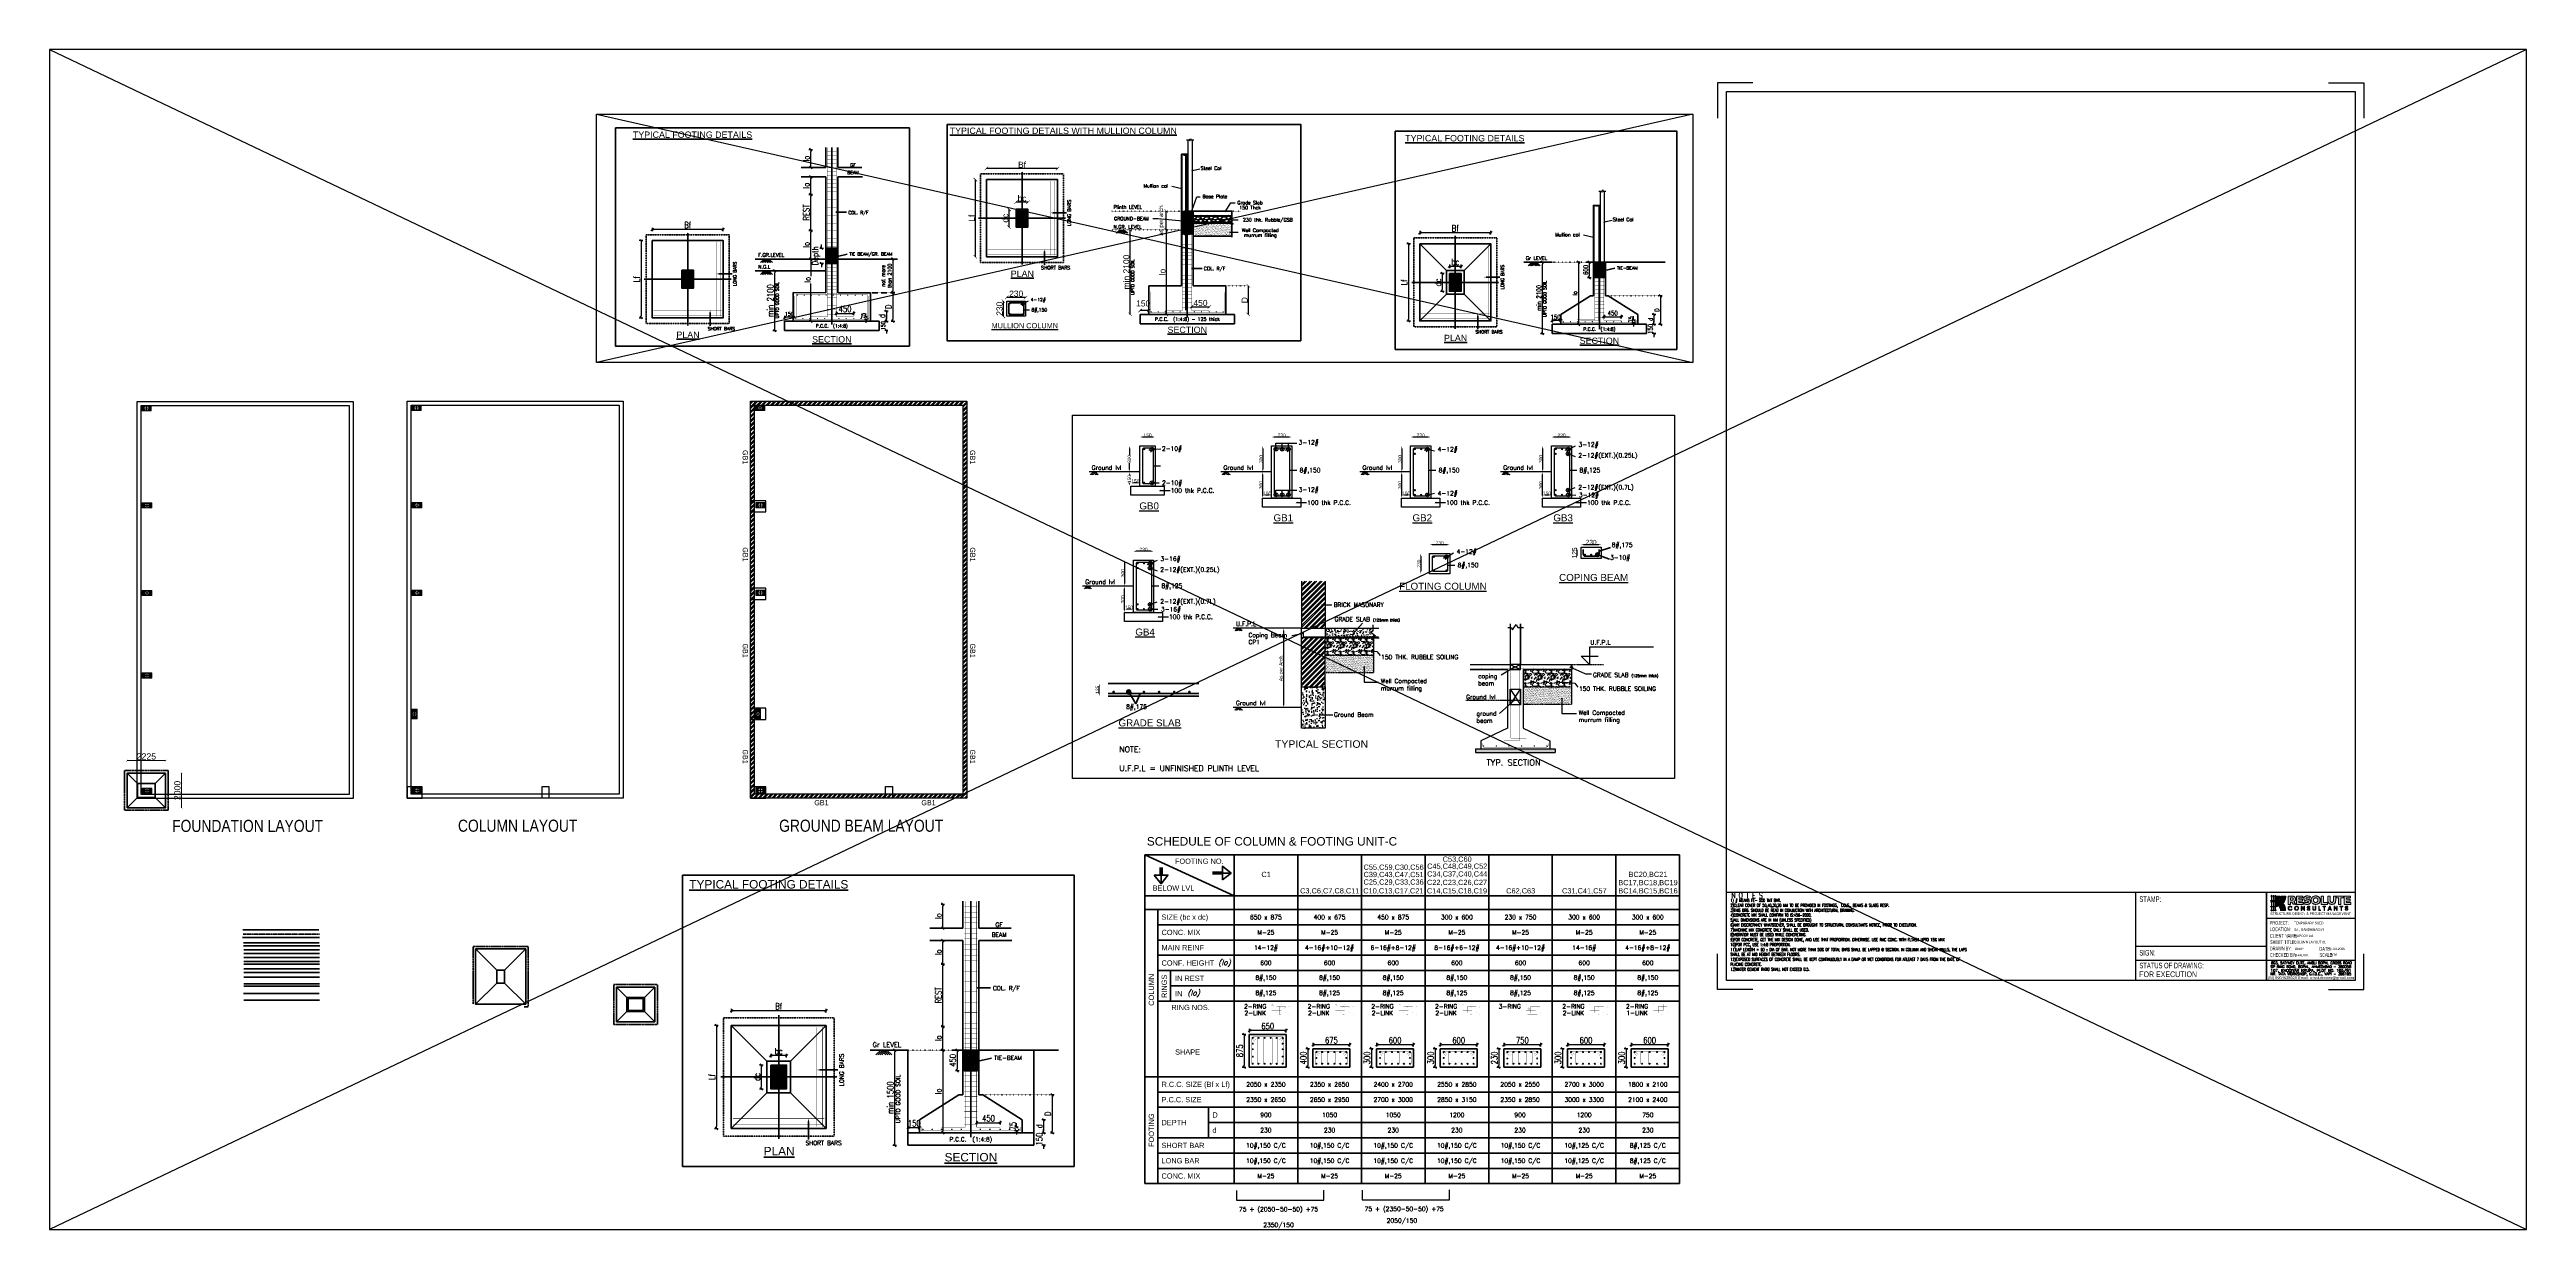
# Model space of a CAD drawing. Header units: inches. Extents: x 683042 to 921062, y -316188 to -5771.
# Drawn here: x 683042 to 826304, y -316188 to -247927 of the extents above; entities that cross this region are included whole.
import ezdxf
from ezdxf.enums import TextEntityAlignment as Align

# ---------------------------------------------------------------- set-up
doc = ezdxf.new("R2010")
doc.units = ezdxf.units.IN
doc.header["$MEASUREMENT"] = 0
for name, pattern in [('ACAD_ISO04W100', [30, 24, -3, 0, -3]), ('ACAD_ISO07W100', [3, 0, -3]), ('CENTER', [2, 1.25, -0.25, 0.25, -0.25]), ('CENTERX2', [101.6, 63.5, -12.7, 12.7, -12.7]), ('DASHDOT', [1, 0.5, -0.25, 0, -0.25]), ('DOT2', [0.125, 0, -0.125]), ('DOTS', [0.1901, 0.0001, -0.19]), ('HIDDEN', [0.375, 0.25, -0.125])]:
    doc.linetypes.add(name, pattern=pattern)
for name, color, linetype in [('0-hatch', 8, 'Continuous'), ('a-col-txt', 7, 'Continuous'), ('CENTER', 252, 'DASHDOT'), ('COL', 1, 'Continuous'), ('DETAIL-A', 41, 'Continuous'), ('Elevation', 6, 'Continuous'), ('FND-TEXT', 7, 'Continuous'), ('FW', 33, 'Continuous'), ('H', 252, 'HIDDEN'), ('R-column', 5, 'Continuous'), ('R-str model', 7, 'Continuous'), ('roznjaca', 7, 'Continuous'), ('TEXT', 35, 'Continuous'), ('TXT', 7, 'Continuous'), ('WALL', 30, 'Continuous')]:
    doc.layers.add(name, color=color, linetype=linetype)
for name, color, linetype, lineweight in [('1-r.c.c.', 1, 'Continuous', 13), ('BM_TIE', 21, 'Continuous', 25), ('CAES', 8, 'Continuous', 20), ('CEN', 252, 'CENTERX2', 5), ('COLUMN', 5, 'Continuous', 5), ('DIM', 135, 'Continuous', 30), ('FOUND', 97, 'Continuous', 13), ('hatch', 254, 'Continuous', 0), ('PLINTH BEAM', 30, 'Continuous', 25), ('R-beam', 4, 'Continuous', 30), ('R-beam no.', 7, 'Continuous', 30), ('R-CEN', 252, 'HIDDEN', 30), ('R-column no', 7, 'Continuous', 30), ('R-comment', 2, 'Continuous', 30), ('R-FND-TEXT', 7, 'Continuous', 30), ('R-FOUND', 97, 'Continuous', 30), ('R-Lintel_projection', 5, 'Continuous', 30), ('R-P.C.C', 6, 'Continuous', 30), ('R-projection', 3, 'Continuous', 30), ('R-RCC pardi', 6, 'Continuous', 30), ('R-reinforcement', 5, 'Continuous', 30), ('R-STEEL', 5, 'Continuous', 30), ('R-str steel', 1, 'Continuous', 30), ('R-Sunk', 30, 'Continuous', 30), ('R-text', 7, 'Continuous', 30), ('SCHEDULE', 7, 'Continuous', 30), ('SECTION', 6, 'Continuous', 30), ('STEEL', 5, 'Continuous', 30)]:
    doc.layers.add(name, color=color, linetype=linetype, lineweight=lineweight)
doc.styles.add('1PT2', font='simplex.shx', dxfattribs={"width": 0.65, "height": 0.078125})
doc.styles.add('1PT25', font='simplex', dxfattribs={"width": 0.65, "height": 2.5})
doc.styles.add('AR', font='arial.ttf')
doc.styles.add('ARIAL', font='arial.ttf')
doc.styles.add('C', font='arial.ttf')
doc.styles.add('DEEPAK', font='romans.shx')
doc.styles.add('DIM', font='romans.shx', dxfattribs={"width": 0.8})
doc.styles.add('ROMAND', font='swissc.ttf')
doc.styles.add('ROMANS', font='romans.shx', dxfattribs={"width": 0.8})
doc.styles.add('S', font='simplex.shx')
doc.styles.add('SC', font='scriptc.shx')
doc.styles.get("Standard").update_dxf_attribs({"font": 'arial.ttf'})
doc.styles.add('style1', font='', dxfattribs={"height": 0.2})
doc.styles.add('style3', font='swisscl.ttf', dxfattribs={"height": 0.21})
doc.styles.get('style1').set_extended_font_data('Swis721 BT')
doc.dimstyles.new('100', dxfattribs={"dimtxt": 125, "dimasz": 50, "dimexe": 100, "dimexo": 0, "dimgap": 0, "dimtad": 0, "dimdec": 0, "dimdsep": 46, "dimtxsty": 'Standard', "dimblk": 'OBLIQUE', "dimblk1": 'OBLIQUE', "dimblk2": 'OBLIQUE', "dimcen": 3, "dimclrd": 251, "dimclrt": 251, "dimadec": 0, "dimazin": 0, "dimtfac": 0.7, "dimtdec": 0, "dimtmove": 1, "dimatfit": 3, "dimldrblk": 'OPEN30', "dimfxl": 200, "dimfxlon": 1, "dimtolj": 1, "dimtzin": 0, "dimarcsym": 2})
doc.dimstyles.new('200', dxfattribs={"dimtxt": 360, "dimasz": 100, "dimexe": 0.18, "dimexo": 0.0625, "dimgap": 60, "dimtad": 1, "dimdec": 0, "dimzin": 0, "dimdsep": 46, "dimtxsty": 'ARIAL', "dimblk": 'ARCHTICK', "dimcen": 0, "dimse1": 1, "dimse2": 1, "dimclrt": 256, "dimadec": 0, "dimazin": 0, "dimtfac": 1, "dimtdec": 0, "dimtmove": 0, "dimatfit": 3, "dimfxl": 1, "dimtolj": 1, "dimtzin": 0, "dimlwd": 18, "dimarcsym": 0})
doc.dimstyles.new('50', dxfattribs={"dimtxt": 0.2, "dimasz": 0.3, "dimexe": 0.18, "dimexo": 0.0625, "dimgap": 0.09, "dimtad": 0, "dimdec": 3, "dimlfac": 0.5, "dimzin": 0, "dimdsep": 46, "dimtxsty": 'Standard', "dimcen": 0.09, "dimadec": 0, "dimazin": 0, "dimtfac": 1, "dimtdec": 3, "dimtofl": 0, "dimtmove": 0, "dimatfit": 3, "dimfxl": 1, "dimtolj": 1, "dimtzin": 0, "dimarcsym": 0})
doc.dimstyles.new('ali', dxfattribs={"dimtxt": 0.1, "dimasz": 0.05, "dimexe": 0.18, "dimexo": 0.0625, "dimgap": 0.03, "dimtad": 1, "dimzin": 0, "dimdsep": 46, "dimtxsty": 'AR', "dimcen": 0.09, "dimse1": 1, "dimse2": 1, "dimaunit": 1, "dimadec": 4, "dimazin": 0, "dimtfac": 1, "dimtofl": 0, "dimtmove": 0, "dimatfit": 3, "dimfxl": 0.18, "dimtolj": 1, "dimtzin": 0, "dimarcsym": 0})
doc.dimstyles.new('FND', dxfattribs={"dimscale": 3, "dimtxt": 2, "dimasz": 1.5, "dimexe": 1, "dimexo": 0, "dimgap": 0.5, "dimtad": 1, "dimlfac": 0.25, "dimzin": 11, "dimdsep": 46, "dimtxsty": 'DIM', "dimblk1": 'TICK', "dimblk2": 'TICK', "dimsah": 1, "dimcen": 0, "dimdle": 0.3, "dimse1": 1, "dimse2": 1, "dimclrd": 256, "dimclre": 256, "dimclrt": 256, "dimadec": 0, "dimazin": 0, "dimtfac": 0.75, "dimtix": 1, "dimtofl": 0, "dimtmove": 2, "dimatfit": 3, "dimldrblk": 'TICK', "dimfxl": 1, "dimtolj": 1, "dimtzin": 11, "dimarcsym": 0})
doc.dimstyles.new('RSP-200', dxfattribs={"dimtxt": 150, "dimasz": 50, "dimexe": 0, "dimexo": 0, "dimgap": 40, "dimtad": 1, "dimdec": 0, "dimzin": 0, "dimdsep": 46, "dimtxsty": 'Standard', "dimblk": 'ARCHTICK', "dimcen": 90, "dimse1": 1, "dimse2": 1, "dimclrd": 1, "dimclre": 1, "dimclrt": 256, "dimadec": 0, "dimazin": 0, "dimtfac": 1, "dimtdec": 0, "dimtofl": 0, "dimtmove": 1, "dimatfit": 3, "dimfxl": 1, "dimtolj": 1, "dimtzin": 0, "dimarcsym": 0})
doc.dimstyles.new('Scale-100', dxfattribs={"dimtxt": 200, "dimasz": 100, "dimexe": 1.5, "dimexo": 2, "dimgap": 1, "dimtad": 1, "dimtoh": 1, "dimdec": 0, "dimdsep": 46, "dimtxsty": 'ROMANS', "dimblk": 'ARCHTICK', "dimcen": -1, "dimdle": 1.5, "dimclrd": 8, "dimclre": 4, "dimclrt": 4, "dimadec": 0, "dimazin": 0, "dimtfac": 1, "dimtdec": 0, "dimtix": 1, "dimtmove": 0, "dimatfit": 0, "dimldrblk": 'ARCHTICK', "dimfxl": 1, "dimfxlon": 1, "dimlwd": -1, "dimlwe": -1, "dimarcsym": 0})

# ---------------------------------------------------------------- blocks, each defined once
blk = doc.blocks.new('fnd1')
at = {"layer": 'FOUND', "color": 5, "linetype": 'HIDDEN', "lineweight": 35, "ltscale": 5}
blk.add_lwpolyline([(710477, -91645), (707952, -91645), (707952, -93945), (710477, -93945)], close=True, dxfattribs=at)
at = {"layer": 'FOUND', "lineweight": 35}
for points in [[(710327, -91795), (708102, -91795), (708102, -93795), (710327, -93795)], [(709727, -92395), (708702, -92395), (708702, -93195), (709727, -93195)]]:
    blk.add_lwpolyline(points, close=True, dxfattribs=at)
for points in [[(708702, -92395), (708102, -91795)], [(709727, -92395), (710327, -91795)], [(708702, -93195), (708102, -93795)], [(709727, -93195), (710327, -93795)]]:
    blk.add_lwpolyline(points, dxfattribs=at)
blk = doc.blocks.new('A$C153212E7')
at = {"lineweight": 5}
h = blk.add_hatch(color=256, dxfattribs=at)
h.dxf.hatch_style = 1
h.paths.add_polyline_path([(109, 204), (0, 204), (0, 196), (109, 196)])
h = blk.add_hatch(color=256, dxfattribs=at)
h.dxf.hatch_style = 1
h.paths.add_polyline_path([(109, 96), (0, 96), (0, 104), (109, 104)])
h = blk.add_hatch(color=256, dxfattribs=at)
h.dxf.hatch_style = 1
h.paths.add_polyline_path([(109, 300), (109, 0), (117, 0), (117, 300)])
h = blk.add_hatch(color=3, dxfattribs=at)
h.dxf.hatch_style = 1
h.paths.add_polyline_path([(117, 238), (117, 63), (125, 63), (125, 238)])
h.paths.add_polyline_path([(125, 147), (425, 147), (425, 153), (125, 153)])
h.paths.add_polyline_path([(433, 238), (433, 63), (425, 63), (425, 238)])
h = blk.add_hatch(color=256, dxfattribs=at)
h.dxf.hatch_style = 1
h.paths.add_polyline_path([(279, 153), (279, 262), (271, 262), (271, 153)])
h = blk.add_hatch(color=256, dxfattribs=at)
h.dxf.hatch_style = 1
h.paths.add_polyline_path([(279, 147), (279, 38), (271, 38), (271, 147)])
h = blk.add_hatch(color=256, dxfattribs=at)
h.dxf.hatch_style = 1
h.paths.add_polyline_path([(441, 300), (441, 0), (433, 0), (433, 300)])
h = blk.add_hatch(color=256, dxfattribs=at)
h.dxf.hatch_style = 1
h.paths.add_polyline_path([(441, 204), (550, 204), (550, 196), (441, 196)])
h = blk.add_hatch(color=256, dxfattribs=at)
h.dxf.hatch_style = 1
h.paths.add_polyline_path([(441, 96), (550, 96), (550, 104), (441, 104)])
blk.add_line((75, 150), (475, 150), dxfattribs=at)
at = {"color": 1, "lineweight": 5}
blk.add_lwpolyline([(0, 300), (550, 300), (550, 0), (0, 0)], close=True, dxfattribs=at)
at = {"lineweight": 5}
for points in [[(109, 204), (0, 204), (0, 196), (109, 196)], [(109, 96), (0, 96), (0, 104), (109, 104)], [(109, 300), (109, 0), (117, 0), (117, 300)], [(279, 153), (279, 262), (271, 262), (271, 153)], [(279, 147), (279, 38), (271, 38), (271, 147)], [(441, 300), (441, 0), (433, 0), (433, 300)], [(441, 204), (550, 204), (550, 196), (441, 196)], [(441, 96), (550, 96), (550, 104), (441, 104)]]:
    blk.add_lwpolyline(points, close=True, dxfattribs=at)
blk.add_circle((275, 150), 3, dxfattribs=at)
at = {"layer": 'DETAIL-A', "linetype": 'CENTER', "lineweight": 5, "ltscale": 20}
for p, q in [((550, 150), (0, 150)), ((275, 300), (275, 0))]:
    blk.add_line(p, q, dxfattribs=at)
at = {"layer": 'DETAIL-A', "lineweight": 5}
for p, q in [((25, 250), (95, 250)), ((25, 150), (95, 150)), ((25, 50), (95, 50)), ((60, 218), (60, 282)), ((60, 118), (60, 182)), ((60, 82), (60, 18)), ((145, 250), (215, 250)), ((145, 50), (215, 50)), ((180, 218), (180, 282)), ((180, 82), (180, 18)), ((405, 250), (335, 250)), ((405, 50), (335, 50)), ((370, 218), (370, 282)), ((370, 82), (370, 18)), ((525, 250), (455, 250)), ((525, 150), (455, 150)), ((525, 50), (455, 50)), ((490, 218), (490, 282)), ((490, 118), (490, 182)), ((490, 82), (490, 18))]:
    blk.add_line(p, q, dxfattribs=at)
for points in [[(72, 270), (83, 250), (71, 230), (48, 230), (37, 250), (49, 270)], [(72, 170), (83, 150), (71, 130), (48, 130), (37, 150), (49, 170)], [(72, 30), (83, 50), (71, 70), (48, 70), (37, 50), (49, 30)], [(192, 270), (203, 250), (191, 230), (168, 230), (157, 250), (169, 270)], [(192, 30), (203, 50), (191, 70), (168, 70), (157, 50), (169, 30)], [(358, 270), (347, 250), (359, 230), (382, 230), (393, 250), (381, 270)], [(358, 30), (347, 50), (359, 70), (382, 70), (393, 50), (381, 30)], [(478, 270), (467, 250), (479, 230), (502, 230), (513, 250), (501, 270)], [(478, 170), (467, 150), (479, 130), (502, 130), (513, 150), (501, 170)], [(478, 30), (467, 50), (479, 70), (502, 70), (513, 50), (501, 30)]]:
    blk.add_lwpolyline(points, close=True, dxfattribs=at)
at = {"layer": 'DETAIL-A', "color": 3, "lineweight": 5}
for points in [[(117, 238), (117, 63), (125, 63), (125, 238)], [(125, 147), (425, 147), (425, 153), (125, 153)], [(433, 238), (433, 63), (425, 63), (425, 238)]]:
    blk.add_lwpolyline(points, close=True, dxfattribs=at)
at = {"layer": 'DETAIL-A', "lineweight": 5}
for centre, radius in [((60, 250), 20), ((60, 150), 20), ((60, 50), 20), ((60, 250), 12), ((60, 150), 12), ((60, 50), 12), ((180, 250), 20), ((180, 50), 20), ((180, 250), 12), ((180, 50), 12), ((370, 250), 20), ((370, 50), 20), ((370, 250), 12), ((370, 50), 12), ((490, 250), 20), ((490, 150), 20), ((490, 50), 20), ((490, 250), 12), ((490, 150), 12), ((490, 50), 12)]:
    blk.add_circle(centre, radius, dxfattribs=at)
blk = doc.blocks.new('TICK')
for p, q in [((0, 0), (-1, 0)), ((-0.7, -0.7), (0.7, 0.7)), ((0, -1), (0, 1))]:
    blk.add_line(p, q)
blk = doc.blocks.new('*D71')
at = {"layer": 'Defpoints', "color": 0, "transparency": 16777216}
for p in [(734709, -299470), (735040, -299470), (735040, -300836)]:
    blk.add_point(p, dxfattribs=at)
at = {"layer": 'DIM', "lineweight": -2, "transparency": 16777216}
blk.add_line((734709, -300731), (734709, -299575), dxfattribs=at)
at = {"layer": 'DIM', "lineweight": -2, "transparency": 16777216, "xscale": 105, "yscale": 105, "zscale": 105}
for p, rotation in [((734709, -299470), 90), ((734709, -300836), 270)]:
    blk.add_blockref('TICK', p, dxfattribs=dict(at, rotation=rotation))
at = {"layer": 'DIM', "lineweight": 35, "transparency": 16777216, "insert": (734454, -300153), "char_height": 360, "attachment_point": 5, "rotation": 90, "style": 'DIM'}
blk.add_mtext('\\A1;lo', dxfattribs=at)
blk = doc.blocks.new('*D73')
at = {"layer": 'Defpoints', "color": 0, "transparency": 16777216}
for p in [(731928, -305810), (732259, -305810), (732259, -311317)]:
    blk.add_point(p, dxfattribs=at)
at = {"layer": 'DIM', "lineweight": -2, "transparency": 16777216}
blk.add_line((731928, -311212), (731928, -305915), dxfattribs=at)
at = {"layer": 'DIM', "lineweight": -2, "transparency": 16777216, "xscale": 105, "yscale": 105, "zscale": 105}
for p, rotation in [((731928, -305810), 90), ((731928, -311317), 270)]:
    blk.add_blockref('TICK', p, dxfattribs=dict(at, rotation=rotation))
at = {"layer": 'DIM', "lineweight": 35, "transparency": 16777216, "insert": (731673, -308564), "char_height": 360, "attachment_point": 5, "rotation": 90, "style": 'DIM'}
blk.add_mtext('\\A1;min 1500', dxfattribs=at)
blk = doc.blocks.new('*D74')
at = {"layer": 'Defpoints', "color": 0, "transparency": 16777216}
for p in [(736665, -310293), (738037, -310012), (738037, -310293)]:
    blk.add_point(p, dxfattribs=at)
at = {"layer": 'DIM', "lineweight": -2, "transparency": 16777216}
blk.add_line((736770, -310012), (737932, -310012), dxfattribs=at)
at = {"layer": 'DIM', "lineweight": -2, "transparency": 16777216, "xscale": 105, "yscale": 105, "zscale": 105, "rotation": 180}
blk.add_blockref('TICK', (736665, -310012), dxfattribs=at)
at = {"layer": 'DIM', "lineweight": -2, "transparency": 16777216, "xscale": 105, "yscale": 105, "zscale": 105}
blk.add_blockref('TICK', (738037, -310012), dxfattribs=at)
at = {"layer": 'DIM', "lineweight": 35, "transparency": 16777216, "insert": (737351, -309757), "char_height": 360, "attachment_point": 5, "style": 'DIM'}
blk.add_mtext('\\A1;450', dxfattribs=at)
blk = doc.blocks.new('*D75')
at = {"layer": 'Defpoints', "color": 0, "transparency": 16777216}
for p in [(732691, -310307), (732691, -310598), (733358, -310598)]:
    blk.add_point(p, dxfattribs=at)
at = {"layer": 'DIM', "lineweight": -2, "transparency": 16777216}
blk.add_line((733253, -310307), (732796, -310307), dxfattribs=at)
at = {"layer": 'DIM', "lineweight": -2, "transparency": 16777216, "xscale": 105, "yscale": 105, "zscale": 105, "rotation": 180}
blk.add_blockref('TICK', (732691, -310307), dxfattribs=at)
at = {"layer": 'DIM', "lineweight": -2, "transparency": 16777216, "xscale": 105, "yscale": 105, "zscale": 105}
blk.add_blockref('TICK', (733358, -310307), dxfattribs=at)
at = {"layer": 'DIM', "lineweight": 35, "transparency": 16777216, "insert": (733059, -310052), "char_height": 360, "attachment_point": 5, "style": 'DIM'}
blk.add_mtext('\\A1;150', dxfattribs=at)
blk = doc.blocks.new('*D76')
at = {"layer": 'Defpoints', "color": 0, "transparency": 16777216}
for p in [(740550, -308407), (740550, -310598), (741038, -310598)]:
    blk.add_point(p, dxfattribs=at)
at = {"layer": 'DIM', "lineweight": -2, "transparency": 16777216}
blk.add_line((741038, -308512), (741038, -310493), dxfattribs=at)
at = {"layer": 'DIM', "lineweight": -2, "transparency": 16777216, "xscale": 105, "yscale": 105, "zscale": 105}
for p, rotation in [((741038, -308407), 90), ((741038, -310598), 270)]:
    blk.add_blockref('TICK', p, dxfattribs=dict(at, rotation=rotation))
at = {"layer": 'DIM', "lineweight": 35, "transparency": 16777216, "insert": (740783, -309503), "char_height": 360, "attachment_point": 5, "rotation": 90, "style": 'DIM'}
blk.add_mtext('\\A1;D', dxfattribs=at)
blk = doc.blocks.new('*D77')
at = {"layer": 'Defpoints', "color": 0, "transparency": 16777216}
for p in [(740052, -309836), (740052, -310598), (740538, -310598)]:
    blk.add_point(p, dxfattribs=at)
at = {"layer": 'DIM', "lineweight": -2, "transparency": 16777216}
blk.add_line((740538, -309941), (740538, -310493), dxfattribs=at)
at = {"layer": 'DIM', "lineweight": -2, "transparency": 16777216, "xscale": 105, "yscale": 105, "zscale": 105}
for p, rotation in [((740538, -309836), 90), ((740538, -310598), 270)]:
    blk.add_blockref('TICK', p, dxfattribs=dict(at, rotation=rotation))
at = {"layer": 'DIM', "lineweight": 35, "transparency": 16777216, "insert": (740283, -310217), "char_height": 360, "attachment_point": 5, "rotation": 90, "style": 'DIM'}
blk.add_mtext('\\A1;d', dxfattribs=at)
blk = doc.blocks.new('*D78')
at = {"layer": 'Defpoints', "color": 0, "transparency": 16777216}
for p in [(738961, -310254), (739185, -310254), (739185, -310482)]:
    blk.add_point(p, dxfattribs=at)
at = {"layer": 'DIM', "lineweight": -2, "transparency": 16777216}
for p, q in [((738961, -310149), (738961, -310044)), ((738961, -310587), (738961, -310692))]:
    blk.add_line(p, q, dxfattribs=at)
at = {"layer": 'DIM', "lineweight": -2, "transparency": 16777216, "xscale": 105, "yscale": 105, "zscale": 105}
for p, rotation in [((738961, -310254), 270), ((738961, -310482), 90)]:
    blk.add_blockref('TICK', p, dxfattribs=dict(at, rotation=rotation))
at = {"layer": 'DIM', "lineweight": 35, "transparency": 16777216, "insert": (738758, -310210), "char_height": 360, "attachment_point": 5, "rotation": 90, "style": 'DIM'}
blk.add_mtext('\\A1;75', dxfattribs=at)
blk = doc.blocks.new('*D79')
at = {"layer": 'Defpoints', "color": 0, "transparency": 16777216}
for p in [(739969, -310598), (739969, -311317), (740538, -311317)]:
    blk.add_point(p, dxfattribs=at)
at = {"layer": 'DIM', "lineweight": -2, "transparency": 16777216}
for p, q in [((740538, -310493), (740538, -310388)), ((740538, -311422), (740538, -311527))]:
    blk.add_line(p, q, dxfattribs=at)
at = {"layer": 'DIM', "lineweight": -2, "transparency": 16777216, "xscale": 105, "yscale": 105, "zscale": 105}
for p, rotation in [((740538, -310598), 270), ((740538, -311317), 90)]:
    blk.add_blockref('TICK', p, dxfattribs=dict(at, rotation=rotation))
at = {"layer": 'DIM', "lineweight": 35, "transparency": 16777216, "insert": (740283, -310958), "char_height": 360, "attachment_point": 5, "rotation": 90, "style": 'DIM'}
blk.add_mtext('\\A1;150', dxfattribs=at)
blk = doc.blocks.new('*D80')
at = {"layer": 'Defpoints', "color": 0, "transparency": 16777216}
for p in [(734709, -300836), (735040, -300836), (735040, -304443)]:
    blk.add_point(p, dxfattribs=at)
at = {"layer": 'DIM', "lineweight": -2, "transparency": 16777216}
blk.add_line((734709, -304338), (734709, -300941), dxfattribs=at)
at = {"layer": 'DIM', "lineweight": -2, "transparency": 16777216, "xscale": 105, "yscale": 105, "zscale": 105}
for p, rotation in [((734709, -300836), 90), ((734709, -304443), 270)]:
    blk.add_blockref('TICK', p, dxfattribs=dict(at, rotation=rotation))
at = {"layer": 'DIM', "lineweight": 35, "transparency": 16777216, "insert": (734454, -302640), "char_height": 360, "attachment_point": 5, "rotation": 90, "style": 'DIM'}
blk.add_mtext('\\A1;REST', dxfattribs=at)
blk = doc.blocks.new('*D81')
at = {"layer": 'Defpoints', "color": 0, "transparency": 16777216}
for p in [(734709, -304443), (735040, -304443), (735040, -305810)]:
    blk.add_point(p, dxfattribs=at)
at = {"layer": 'DIM', "lineweight": -2, "transparency": 16777216}
blk.add_line((734709, -305705), (734709, -304548), dxfattribs=at)
at = {"layer": 'DIM', "lineweight": -2, "transparency": 16777216, "xscale": 105, "yscale": 105, "zscale": 105}
for p, rotation in [((734709, -304443), 90), ((734709, -305810), 270)]:
    blk.add_blockref('TICK', p, dxfattribs=dict(at, rotation=rotation))
at = {"layer": 'DIM', "lineweight": 35, "transparency": 16777216, "insert": (734454, -305127), "char_height": 360, "attachment_point": 5, "rotation": 90, "style": 'DIM'}
blk.add_mtext('\\A1;lo', dxfattribs=at)
blk = doc.blocks.new('*D82')
at = {"layer": 'Defpoints', "color": 0, "transparency": 16777216}
for p in [(734709, -297381), (735040, -297381), (735040, -298748)]:
    blk.add_point(p, dxfattribs=at)
at = {"layer": 'DIM', "lineweight": -2, "transparency": 16777216}
blk.add_line((734709, -298643), (734709, -297486), dxfattribs=at)
at = {"layer": 'DIM', "lineweight": -2, "transparency": 16777216, "xscale": 105, "yscale": 105, "zscale": 105}
for p, rotation in [((734709, -297381), 90), ((734709, -298748), 270)]:
    blk.add_blockref('TICK', p, dxfattribs=dict(at, rotation=rotation))
at = {"layer": 'DIM', "lineweight": 35, "transparency": 16777216, "insert": (734454, -298064), "char_height": 360, "attachment_point": 5, "rotation": 90, "style": 'DIM'}
blk.add_mtext('\\A1;lo', dxfattribs=at)
blk = doc.blocks.new('*D83')
at = {"layer": 'Defpoints', "color": 0, "transparency": 16777216}
for p in [(735040, -305810), (734709, -310598), (735040, -310598)]:
    blk.add_point(p, dxfattribs=at)
at = {"layer": 'DIM', "lineweight": -2, "transparency": 16777216}
blk.add_line((734709, -305915), (734709, -310493), dxfattribs=at)
at = {"layer": 'DIM', "lineweight": -2, "transparency": 16777216, "xscale": 105, "yscale": 105, "zscale": 105}
for p, rotation in [((734709, -305810), 90), ((734709, -310598), 270)]:
    blk.add_blockref('TICK', p, dxfattribs=dict(at, rotation=rotation))
at = {"layer": 'DIM', "lineweight": 35, "transparency": 16777216, "insert": (734454, -308204), "char_height": 360, "attachment_point": 5, "rotation": 90, "style": 'DIM'}
blk.add_mtext('\\A1;lo', dxfattribs=at)
blk = doc.blocks.new('*D84')
at = {"layer": 'Defpoints', "color": 0, "transparency": 16777216}
for p in [(724531, -306680), (724211, -308051), (724531, -308051)]:
    blk.add_point(p, dxfattribs=at)
at = {"layer": 'DIM', "lineweight": -2, "transparency": 16777216}
blk.add_line((724211, -306785), (724211, -307946), dxfattribs=at)
at = {"layer": 'DIM', "lineweight": -2, "transparency": 16777216, "xscale": 105, "yscale": 105, "zscale": 105}
for p, rotation in [((724211, -306680), 90), ((724211, -308051), 270)]:
    blk.add_blockref('TICK', p, dxfattribs=dict(at, rotation=rotation))
at = {"layer": 'DIM', "lineweight": 35, "transparency": 16777216, "insert": (723956, -307365), "char_height": 360, "attachment_point": 5, "rotation": 90, "style": 'DIM'}
blk.add_mtext('\\A1;dc', dxfattribs=at)
blk = doc.blocks.new('*D85')
at = {"layer": 'Defpoints', "color": 0, "transparency": 16777216}
for p in [(722474, -303535), (722474, -304394), (727960, -304394)]:
    blk.add_point(p, dxfattribs=at)
at = {"layer": 'DIM', "lineweight": -2, "transparency": 16777216}
blk.add_line((727855, -303535), (722579, -303535), dxfattribs=at)
at = {"layer": 'DIM', "lineweight": -2, "transparency": 16777216, "xscale": 105, "yscale": 105, "zscale": 105, "rotation": 180}
blk.add_blockref('TICK', (722474, -303535), dxfattribs=at)
at = {"layer": 'DIM', "lineweight": -2, "transparency": 16777216, "xscale": 105, "yscale": 105, "zscale": 105}
blk.add_blockref('TICK', (727960, -303535), dxfattribs=at)
at = {"layer": 'DIM', "lineweight": 35, "transparency": 16777216, "insert": (725217, -303280), "char_height": 360, "attachment_point": 5, "style": 'DIM'}
blk.add_mtext('\\A1;Bf', dxfattribs=at)
blk = doc.blocks.new('*D86')
at = {"layer": 'Defpoints', "color": 0, "transparency": 16777216}
for p in [(724760, -306131), (724760, -306451), (725674, -306451)]:
    blk.add_point(p, dxfattribs=at)
at = {"layer": 'DIM', "lineweight": -2, "transparency": 16777216}
blk.add_line((725569, -306131), (724865, -306131), dxfattribs=at)
at = {"layer": 'DIM', "lineweight": -2, "transparency": 16777216, "xscale": 105, "yscale": 105, "zscale": 105, "rotation": 180}
blk.add_blockref('TICK', (724760, -306131), dxfattribs=at)
at = {"layer": 'DIM', "lineweight": -2, "transparency": 16777216, "xscale": 105, "yscale": 105, "zscale": 105}
blk.add_blockref('TICK', (725674, -306131), dxfattribs=at)
at = {"layer": 'DIM', "lineweight": 35, "transparency": 16777216, "insert": (725217, -305876), "char_height": 360, "attachment_point": 5, "style": 'DIM'}
blk.add_mtext('\\A1;bc', dxfattribs=at)
blk = doc.blocks.new('*D87')
at = {"layer": 'Defpoints', "color": 0, "transparency": 16777216}
for p in [(722474, -304394), (721615, -310337), (722474, -310337)]:
    blk.add_point(p, dxfattribs=at)
at = {"layer": 'DIM', "lineweight": -2, "transparency": 16777216}
blk.add_line((721615, -304499), (721615, -310232), dxfattribs=at)
at = {"layer": 'DIM', "lineweight": -2, "transparency": 16777216, "xscale": 105, "yscale": 105, "zscale": 105}
for p, rotation in [((721615, -304394), 90), ((721615, -310337), 270)]:
    blk.add_blockref('TICK', p, dxfattribs=dict(at, rotation=rotation))
at = {"layer": 'DIM', "lineweight": 35, "transparency": 16777216, "insert": (721360, -307365), "char_height": 360, "attachment_point": 5, "rotation": 90, "style": 'DIM'}
blk.add_mtext('\\A1;Lf', dxfattribs=at)
blk = doc.blocks.new('*D72')
at = {"layer": 'Defpoints', "color": 0, "transparency": 16777216}
for p in [(735873, -305811), (735542, -306999), (735873, -306999)]:
    blk.add_point(p, dxfattribs=at)
at = {"layer": 'DIM', "lineweight": -2, "transparency": 16777216}
blk.add_line((735542, -305916), (735542, -306894), dxfattribs=at)
at = {"layer": 'DIM', "lineweight": -2, "transparency": 16777216, "xscale": 105, "yscale": 105, "zscale": 105}
for p, rotation in [((735542, -305811), 90), ((735542, -306999), 270)]:
    blk.add_blockref('TICK', p, dxfattribs=dict(at, rotation=rotation))
at = {"layer": 'DIM', "lineweight": 35, "transparency": 16777216, "insert": (735287, -306405), "char_height": 360, "attachment_point": 5, "rotation": 90, "style": 'DIM'}
blk.add_mtext('\\A1;450', dxfattribs=at)
blk = doc.blocks.new('*D110')
at = {"layer": 'Defpoints', "color": 0, "transparency": 16777216}
for p in [(753724, -270852, 0), (753214, -272368), (753724, -272368, 0)]:
    blk.add_point(p, dxfattribs=at)
at = {"layer": 'R-text', "color": 0, "lineweight": -2, "transparency": 16777216}
blk.add_line((753214, -271002), (753214, -272218), dxfattribs=at)
at = {"layer": 'R-text', "color": 0, "transparency": 16777216}
for points in [[(753189, -271002), (753239, -271002), (753214, -270852)], [(753189, -272218), (753239, -272218), (753214, -272368)]]:
    blk.add_solid(points, dxfattribs=at)
at = {"layer": 'R-text', "color": 7, "transparency": 16777216, "insert": (753112, -271610), "char_height": 200, "attachment_point": 5, "rotation": 90, "style": 'AR'}
blk.add_mtext('\\A1;300', dxfattribs=at)
blk = doc.blocks.new('*D111')
at = {"layer": 'Defpoints', "color": 0, "transparency": 16777216}
for p in [(753724, -270345), (753724, -270852), (754893, -270852)]:
    blk.add_point(p, dxfattribs=at)
at = {"layer": 'R-text', "color": 0, "lineweight": -2, "transparency": 16777216}
blk.add_line((754743, -270345), (753874, -270345), dxfattribs=at)
at = {"layer": 'R-text', "color": 0, "transparency": 16777216}
for points in [[(753874, -270320), (753874, -270370), (753724, -270345)], [(754743, -270320), (754743, -270370), (754893, -270345)]]:
    blk.add_solid(points, dxfattribs=at)
at = {"layer": 'R-text', "color": 7, "transparency": 16777216, "insert": (754308, -270243), "char_height": 200, "attachment_point": 5, "style": 'AR'}
blk.add_mtext('\\A1;230', dxfattribs=at)
blk = doc.blocks.new('_Oblique')
at = {"color": 0, "linetype": 'ByBlock', "lineweight": -2}
blk.add_line((-0.5, -0.5), (0.5, 0.5), dxfattribs=at)
blk = doc.blocks.new('_Open30')
at = {"color": 0, "linetype": 'ByBlock', "lineweight": -2}
for p, q in [((-1, 0.3), (0, 0)), ((0, 0), (-1, -0.3)), ((0, 0), (-1, 0))]:
    blk.add_line(p, q, dxfattribs=at)
blk = doc.blocks.new('_ArchTick')
at = {"color": 0, "linetype": 'ByBlock', "const_width": 0.15}
blk.add_lwpolyline([(-0.5, -0.5), (0.5, 0.5)], dxfattribs=at)
blk = doc.blocks.new('*D102')
at = {"layer": 'Defpoints', "color": 0, "transparency": 16777216}
for p in [(746104, -270345), (746104, -270852), (746996, -270852)]:
    blk.add_point(p, dxfattribs=at)
at = {"layer": 'R-text', "color": 0, "lineweight": -2, "transparency": 16777216}
blk.add_line((746846, -270345), (746254, -270345), dxfattribs=at)
at = {"layer": 'R-text', "color": 0, "transparency": 16777216}
for points in [[(746254, -270320), (746254, -270370), (746104, -270345)], [(746846, -270320), (746846, -270370), (746996, -270345)]]:
    blk.add_solid(points, dxfattribs=at)
at = {"layer": 'R-text', "color": 7, "transparency": 16777216, "insert": (746550, -270243), "char_height": 200, "attachment_point": 5, "style": 'AR'}
blk.add_mtext('\\A1;150', dxfattribs=at)
blk = doc.blocks.new('*D103')
at = {"layer": 'Defpoints', "color": 0, "transparency": 16777216}
for p in [(745499, -270852), (746104, -270852), (746104, -272368, 0)]:
    blk.add_point(p, dxfattribs=at)
at = {"layer": 'R-text', "color": 0, "lineweight": -2, "transparency": 16777216}
for p, q in [((745499, -271002), (745499, -271389)), ((745499, -272218), (745499, -271830))]:
    blk.add_line(p, q, dxfattribs=at)
at = {"layer": 'R-text', "color": 0, "transparency": 16777216}
for points in [[(745474, -271002), (745524, -271002), (745499, -270852)], [(745474, -272218), (745524, -272218), (745499, -272368)]]:
    blk.add_solid(points, dxfattribs=at)
at = {"layer": 'R-text', "color": 7, "transparency": 16777216, "insert": (745499, -271610), "char_height": 200, "attachment_point": 5, "rotation": 90, "style": 'AR'}
blk.add_mtext('\\A1;300', dxfattribs=at)
blk = doc.blocks.new('*D112')
at = {"layer": 'Defpoints', "color": 0, "transparency": 16777216}
for p in [(754722, -281405, 0), (754414, -285989), (754722, -285989)]:
    blk.add_point(p, dxfattribs=at)
at = {"layer": 'R-text', "color": 0, "lineweight": -2, "transparency": 16777216}
blk.add_line((754414, -281555), (754414, -285839), dxfattribs=at)
at = {"layer": 'R-text', "color": 0, "transparency": 16777216}
for points in [[(754389, -281555), (754439, -281555), (754414, -281405)], [(754389, -285839), (754439, -285839), (754414, -285989)]]:
    blk.add_solid(points, dxfattribs=at)
at = {"layer": 'R-text', "color": 7, "transparency": 16777216, "insert": (754286, -283697), "char_height": 200, "attachment_point": 5, "rotation": 90, "style": 'AR'}
blk.add_mtext('\\A1;As per Arch.', dxfattribs=at)
blk = doc.blocks.new('*D113')
at = {"layer": 'Defpoints', "color": 0, "transparency": 16777216}
for p in [(771374, -277371), (771623, -276721), (771623, -277371)]:
    blk.add_point(p, dxfattribs=at)
at = {"layer": 'R-text', "color": 0, "lineweight": -2, "transparency": 16777216}
blk.add_line((771374, -276871), (771374, -277221), dxfattribs=at)
at = {"layer": 'R-text', "color": 0, "transparency": 16777216}
for points in [[(771349, -276871), (771399, -276871), (771374, -276721)], [(771349, -277221), (771399, -277221), (771374, -277371)]]:
    blk.add_solid(points, dxfattribs=at)
at = {"layer": 'R-text', "color": 7, "transparency": 16777216, "insert": (771238, -277046), "char_height": 200, "attachment_point": 5, "rotation": 90, "style": 'AR'}
blk.add_mtext('\\A1;{\\H1.333x;125}', dxfattribs=at)
blk = doc.blocks.new('*D114')
at = {"layer": 'Defpoints', "color": 0, "transparency": 16777216}
for p in [(771623, -276721), (772793, -276565), (772793, -276721)]:
    blk.add_point(p, dxfattribs=at)
at = {"layer": 'R-text', "color": 0, "lineweight": -2, "transparency": 16777216}
blk.add_line((771773, -276565), (772643, -276565), dxfattribs=at)
at = {"layer": 'R-text', "color": 0, "transparency": 16777216}
for points in [[(771773, -276540), (771773, -276590), (771623, -276565)], [(772643, -276540), (772643, -276590), (772793, -276565)]]:
    blk.add_solid(points, dxfattribs=at)
at = {"layer": 'R-text', "color": 7, "transparency": 16777216, "insert": (772208, -276428), "char_height": 200, "attachment_point": 5, "style": 'AR'}
blk.add_mtext('\\A1;{\\H1.333x;230}', dxfattribs=at)
blk = doc.blocks.new('*D104')
at = {"layer": 'Defpoints', "color": 0, "transparency": 16777216}
for p in [(753214, -272368), (753724, -272368, 0), (753724, -273883, 0)]:
    blk.add_point(p, dxfattribs=at)
at = {"layer": 'R-text', "color": 0, "lineweight": -2, "transparency": 16777216}
blk.add_line((753214, -273733), (753214, -272518), dxfattribs=at)
at = {"layer": 'R-text', "color": 0, "transparency": 16777216}
for points in [[(753189, -272518), (753239, -272518), (753214, -272368)], [(753189, -273733), (753239, -273733), (753214, -273883)]]:
    blk.add_solid(points, dxfattribs=at)
at = {"layer": 'R-text', "color": 7, "transparency": 16777216, "insert": (753112, -273125), "char_height": 200, "attachment_point": 5, "rotation": 90, "style": 'AR'}
blk.add_mtext('\\A1;300', dxfattribs=at)
blk = doc.blocks.new('*D105')
at = {"layer": 'Defpoints', "color": 0, "transparency": 16777216}
for p in [(753214, -273701), (753214, -273883), (753724, -273883, 0)]:
    blk.add_point(p, dxfattribs=at)
at = {"layer": 'R-text', "color": 0, "lineweight": -2, "transparency": 16777216}
blk.add_line((753574, -273701), (753364, -273701), dxfattribs=at)
at = {"layer": 'R-text', "color": 0, "transparency": 16777216}
for points in [[(753364, -273676), (753364, -273726), (753214, -273701)], [(753574, -273676), (753574, -273726), (753724, -273701)]]:
    blk.add_solid(points, dxfattribs=at)
at = {"layer": 'R-text', "color": 7, "transparency": 16777216, "insert": (753469, -273599), "char_height": 200, "attachment_point": 5, "style": 'AR'}
blk.add_mtext('\\A1;150', dxfattribs=at)
blk = doc.blocks.new('*D106')
at = {"layer": 'Defpoints', "color": 0, "transparency": 16777216}
for p in [(745499, -273185), (746104, -272368, 0), (746104, -273185, 0)]:
    blk.add_point(p, dxfattribs=at)
at = {"layer": 'R-text', "color": 0, "lineweight": -2, "transparency": 16777216}
for p, q in [((745499, -272518), (745499, -272565)), ((745499, -273035), (745499, -272987))]:
    blk.add_line(p, q, dxfattribs=at)
at = {"layer": 'R-text', "color": 0, "transparency": 16777216}
for points in [[(745474, -272518), (745524, -272518), (745499, -272368)], [(745474, -273035), (745524, -273035), (745499, -273185)]]:
    blk.add_solid(points, dxfattribs=at)
at = {"layer": 'R-text', "color": 7, "transparency": 16777216, "insert": (745499, -272776), "char_height": 200, "attachment_point": 5, "rotation": 90, "style": 'AR'}
blk.add_mtext('\\A1;150', dxfattribs=at)
blk = doc.blocks.new('*D107')
at = {"layer": 'Defpoints', "color": 0, "transparency": 16777216}
for p in [(745594, -273003), (745594, -273185), (746104, -273185, 0)]:
    blk.add_point(p, dxfattribs=at)
at = {"layer": 'R-text', "color": 0, "lineweight": -2, "transparency": 16777216}
blk.add_line((745954, -273003), (745744, -273003), dxfattribs=at)
at = {"layer": 'R-text', "color": 0, "transparency": 16777216}
for points in [[(745744, -272978), (745744, -273028), (745594, -273003)], [(745954, -272978), (745954, -273028), (746104, -273003)]]:
    blk.add_solid(points, dxfattribs=at)
at = {"layer": 'R-text', "color": 7, "transparency": 16777216, "insert": (745849, -272901), "char_height": 200, "attachment_point": 5, "style": 'AR'}
blk.add_mtext('\\A1;150', dxfattribs=at)
blk = doc.blocks.new('*D108')
at = {"layer": 'Defpoints', "color": 0, "transparency": 16777216}
for p in [(761762, -270852, 0), (761253, -272368), (761762, -272368, 0)]:
    blk.add_point(p, dxfattribs=at)
at = {"layer": 'R-text', "color": 0, "lineweight": -2, "transparency": 16777216}
blk.add_line((761253, -271002), (761253, -272218), dxfattribs=at)
at = {"layer": 'R-text', "color": 0, "transparency": 16777216}
for points in [[(761228, -271002), (761278, -271002), (761253, -270852)], [(761228, -272218), (761278, -272218), (761253, -272368)]]:
    blk.add_solid(points, dxfattribs=at)
at = {"layer": 'R-text', "color": 7, "transparency": 16777216, "insert": (761151, -271610), "char_height": 200, "attachment_point": 5, "rotation": 90, "style": 'AR'}
blk.add_mtext('\\A1;300', dxfattribs=at)
blk = doc.blocks.new('*D109')
at = {"layer": 'Defpoints', "color": 0, "transparency": 16777216}
for p in [(761762, -270345), (761762, -270852), (762932, -270852)]:
    blk.add_point(p, dxfattribs=at)
at = {"layer": 'R-text', "color": 0, "lineweight": -2, "transparency": 16777216}
blk.add_line((762782, -270345), (761912, -270345), dxfattribs=at)
at = {"layer": 'R-text', "color": 0, "transparency": 16777216}
for points in [[(761912, -270320), (761912, -270370), (761762, -270345)], [(762782, -270320), (762782, -270370), (762932, -270345)]]:
    blk.add_solid(points, dxfattribs=at)
at = {"layer": 'R-text', "color": 7, "transparency": 16777216, "insert": (762347, -270243), "char_height": 200, "attachment_point": 5, "style": 'AR'}
blk.add_mtext('\\A1;230', dxfattribs=at)
blk = doc.blocks.new('*D89')
at = {"layer": 'Defpoints', "color": 0, "transparency": 16777216}
for p in [(761253, -272368), (761762, -272368, 0), (761762, -273883, 0)]:
    blk.add_point(p, dxfattribs=at)
at = {"layer": 'R-text', "color": 0, "lineweight": -2, "transparency": 16777216}
blk.add_line((761253, -273733), (761253, -272518), dxfattribs=at)
at = {"layer": 'R-text', "color": 0, "transparency": 16777216}
for points in [[(761228, -272518), (761278, -272518), (761253, -272368)], [(761228, -273733), (761278, -273733), (761253, -273883)]]:
    blk.add_solid(points, dxfattribs=at)
at = {"layer": 'R-text', "color": 7, "transparency": 16777216, "insert": (761151, -273125), "char_height": 200, "attachment_point": 5, "rotation": 90, "style": 'AR'}
blk.add_mtext('\\A1;300', dxfattribs=at)
blk = doc.blocks.new('*D90')
at = {"layer": 'Defpoints', "color": 0, "transparency": 16777216}
for p in [(761253, -273701), (761253, -273883), (761762, -273883, 0)]:
    blk.add_point(p, dxfattribs=at)
at = {"layer": 'R-text', "color": 0, "lineweight": -2, "transparency": 16777216}
blk.add_line((761612, -273701), (761403, -273701), dxfattribs=at)
at = {"layer": 'R-text', "color": 0, "transparency": 16777216}
for points in [[(761403, -273676), (761403, -273726), (761253, -273701)], [(761612, -273676), (761612, -273726), (761762, -273701)]]:
    blk.add_solid(points, dxfattribs=at)
at = {"layer": 'R-text', "color": 7, "transparency": 16777216, "insert": (761508, -273599), "char_height": 200, "attachment_point": 5, "style": 'AR'}
blk.add_mtext('\\A1;150', dxfattribs=at)
blk = doc.blocks.new('*D91')
at = {"layer": 'Defpoints', "color": 0, "transparency": 16777216}
for p in [(769908, -270852, 0), (769399, -272368), (769908, -272368, 0)]:
    blk.add_point(p, dxfattribs=at)
at = {"layer": 'R-text', "color": 0, "lineweight": -2, "transparency": 16777216}
blk.add_line((769399, -271002), (769399, -272218), dxfattribs=at)
at = {"layer": 'R-text', "color": 0, "transparency": 16777216}
for points in [[(769374, -271002), (769424, -271002), (769399, -270852)], [(769374, -272218), (769424, -272218), (769399, -272368)]]:
    blk.add_solid(points, dxfattribs=at)
at = {"layer": 'R-text', "color": 7, "transparency": 16777216, "insert": (769297, -271610), "char_height": 200, "attachment_point": 5, "rotation": 90, "style": 'AR'}
blk.add_mtext('\\A1;300', dxfattribs=at)
blk = doc.blocks.new('*D92')
at = {"layer": 'Defpoints', "color": 0, "transparency": 16777216}
for p in [(769908, -270345), (769908, -270852), (771078, -270852)]:
    blk.add_point(p, dxfattribs=at)
at = {"layer": 'R-text', "color": 0, "lineweight": -2, "transparency": 16777216}
blk.add_line((770928, -270345), (770058, -270345), dxfattribs=at)
at = {"layer": 'R-text', "color": 0, "transparency": 16777216}
for points in [[(770058, -270320), (770058, -270370), (769908, -270345)], [(770928, -270320), (770928, -270370), (771078, -270345)]]:
    blk.add_solid(points, dxfattribs=at)
at = {"layer": 'R-text', "color": 7, "transparency": 16777216, "insert": (770493, -270243), "char_height": 200, "attachment_point": 5, "style": 'AR'}
blk.add_mtext('\\A1;230', dxfattribs=at)
blk = doc.blocks.new('*D93')
at = {"layer": 'Defpoints', "color": 0, "transparency": 16777216}
for p in [(769399, -272368), (769908, -272368, 0), (769908, -273883, 0)]:
    blk.add_point(p, dxfattribs=at)
at = {"layer": 'R-text', "color": 0, "lineweight": -2, "transparency": 16777216}
blk.add_line((769399, -273733), (769399, -272518), dxfattribs=at)
at = {"layer": 'R-text', "color": 0, "transparency": 16777216}
for points in [[(769374, -272518), (769424, -272518), (769399, -272368)], [(769374, -273733), (769424, -273733), (769399, -273883)]]:
    blk.add_solid(points, dxfattribs=at)
at = {"layer": 'R-text', "color": 7, "transparency": 16777216, "insert": (769297, -273125), "char_height": 200, "attachment_point": 5, "rotation": 90, "style": 'AR'}
blk.add_mtext('\\A1;300', dxfattribs=at)
blk = doc.blocks.new('*D94')
at = {"layer": 'Defpoints', "color": 0, "transparency": 16777216}
for p in [(769399, -273701), (769399, -273883), (769908, -273883, 0)]:
    blk.add_point(p, dxfattribs=at)
at = {"layer": 'R-text', "color": 0, "lineweight": -2, "transparency": 16777216}
blk.add_line((769758, -273701), (769549, -273701), dxfattribs=at)
at = {"layer": 'R-text', "color": 0, "transparency": 16777216}
for points in [[(769549, -273676), (769549, -273726), (769399, -273701)], [(769758, -273676), (769758, -273726), (769908, -273701)]]:
    blk.add_solid(points, dxfattribs=at)
at = {"layer": 'R-text', "color": 7, "transparency": 16777216, "insert": (769654, -273599), "char_height": 200, "attachment_point": 5, "style": 'AR'}
blk.add_mtext('\\A1;150', dxfattribs=at)
blk = doc.blocks.new('*D95')
at = {"layer": 'Defpoints', "color": 0, "transparency": 16777216}
for p in [(745731, -277461, 0), (745222, -278976), (745731, -278976, 0)]:
    blk.add_point(p, dxfattribs=at)
at = {"layer": 'R-text', "color": 0, "lineweight": -2, "transparency": 16777216}
blk.add_line((745222, -277611), (745222, -278826), dxfattribs=at)
at = {"layer": 'R-text', "color": 0, "transparency": 16777216}
for points in [[(745197, -277611), (745247, -277611), (745222, -277461)], [(745197, -278826), (745247, -278826), (745222, -278976)]]:
    blk.add_solid(points, dxfattribs=at)
at = {"layer": 'R-text', "color": 7, "transparency": 16777216, "insert": (745119, -278218), "char_height": 200, "attachment_point": 5, "rotation": 90, "style": 'AR'}
blk.add_mtext('\\A1;300', dxfattribs=at)
blk = doc.blocks.new('*D96')
at = {"layer": 'Defpoints', "color": 0, "transparency": 16777216}
for p in [(745731, -276953), (745731, -277461), (746900, -277461)]:
    blk.add_point(p, dxfattribs=at)
at = {"layer": 'R-text', "color": 0, "lineweight": -2, "transparency": 16777216}
blk.add_line((746750, -276953), (745881, -276953), dxfattribs=at)
at = {"layer": 'R-text', "color": 0, "transparency": 16777216}
for points in [[(745881, -276928), (745881, -276978), (745731, -276953)], [(746750, -276928), (746750, -276978), (746900, -276953)]]:
    blk.add_solid(points, dxfattribs=at)
at = {"layer": 'R-text', "color": 7, "transparency": 16777216, "insert": (746316, -276851), "char_height": 200, "attachment_point": 5, "style": 'AR'}
blk.add_mtext('\\A1;230', dxfattribs=at)
blk = doc.blocks.new('*D97')
at = {"layer": 'Defpoints', "color": 0, "transparency": 16777216}
for p in [(745222, -278976), (745731, -278976, 0), (745731, -280492, 0)]:
    blk.add_point(p, dxfattribs=at)
at = {"layer": 'R-text', "color": 0, "lineweight": -2, "transparency": 16777216}
blk.add_line((745222, -280342), (745222, -279126), dxfattribs=at)
at = {"layer": 'R-text', "color": 0, "transparency": 16777216}
for points in [[(745197, -279126), (745247, -279126), (745222, -278976)], [(745197, -280342), (745247, -280342), (745222, -280492)]]:
    blk.add_solid(points, dxfattribs=at)
at = {"layer": 'R-text', "color": 7, "transparency": 16777216, "insert": (745119, -279734), "char_height": 200, "attachment_point": 5, "rotation": 90, "style": 'AR'}
blk.add_mtext('\\A1;300', dxfattribs=at)
blk = doc.blocks.new('*D98')
at = {"layer": 'Defpoints', "color": 0, "transparency": 16777216}
for p in [(745222, -280309), (745222, -280492), (745731, -280492, 0)]:
    blk.add_point(p, dxfattribs=at)
at = {"layer": 'R-text', "color": 0, "lineweight": -2, "transparency": 16777216}
blk.add_line((745581, -280309), (745372, -280309), dxfattribs=at)
at = {"layer": 'R-text', "color": 0, "transparency": 16777216}
for points in [[(745372, -280284), (745372, -280334), (745222, -280309)], [(745581, -280284), (745581, -280334), (745731, -280309)]]:
    blk.add_solid(points, dxfattribs=at)
at = {"layer": 'R-text', "color": 7, "transparency": 16777216, "insert": (745476, -280207), "char_height": 200, "attachment_point": 5, "style": 'AR'}
blk.add_mtext('\\A1;150', dxfattribs=at)
blk = doc.blocks.new('*D99')
at = {"layer": 'Defpoints', "color": 0, "transparency": 16777216}
for p in [(743756, -284600), (744265, -284600, 0), (744265, -285330, 0)]:
    blk.add_point(p, dxfattribs=at)
at = {"layer": 'R-text', "color": 0, "lineweight": -2, "transparency": 16777216}
blk.add_line((743756, -285180), (743756, -284750), dxfattribs=at)
at = {"layer": 'R-text', "color": 0, "transparency": 16777216}
for points in [[(743731, -284750), (743781, -284750), (743756, -284600)], [(743731, -285180), (743781, -285180), (743756, -285330)]]:
    blk.add_solid(points, dxfattribs=at)
at = {"layer": 'R-text', "color": 7, "transparency": 16777216, "insert": (743654, -284965), "char_height": 200, "attachment_point": 5, "rotation": 90, "style": 'AR'}
blk.add_mtext('\\A1;125', dxfattribs=at)
blk = doc.blocks.new('*D100')
at = {"layer": 'Defpoints', "color": 0, "transparency": 16777216}
for p in [(762861, -277084, 0), (762352, -278254), (762861, -278254, 0)]:
    blk.add_point(p, dxfattribs=at)
at = {"layer": 'R-text', "color": 0, "lineweight": -2, "transparency": 16777216}
blk.add_line((762352, -277234), (762352, -278104), dxfattribs=at)
at = {"layer": 'R-text', "color": 0, "transparency": 16777216}
for points in [[(762327, -277234), (762377, -277234), (762352, -277084)], [(762327, -278104), (762377, -278104), (762352, -278254)]]:
    blk.add_solid(points, dxfattribs=at)
at = {"layer": 'R-text', "color": 7, "transparency": 16777216, "insert": (762249, -277669), "char_height": 200, "attachment_point": 5, "rotation": 90, "style": 'AR'}
blk.add_mtext('\\A1;230', dxfattribs=at)
blk = doc.blocks.new('*D101')
at = {"layer": 'Defpoints', "color": 0, "transparency": 16777216}
for p in [(762861, -276577), (762861, -277084), (764030, -277084)]:
    blk.add_point(p, dxfattribs=at)
at = {"layer": 'R-text', "color": 0, "lineweight": -2, "transparency": 16777216}
blk.add_line((763880, -276577), (763011, -276577), dxfattribs=at)
at = {"layer": 'R-text', "color": 0, "transparency": 16777216}
for points in [[(763011, -276552), (763011, -276602), (762861, -276577)], [(763880, -276552), (763880, -276602), (764030, -276577)]]:
    blk.add_solid(points, dxfattribs=at)
at = {"layer": 'R-text', "color": 7, "transparency": 16777216, "insert": (763446, -276475), "char_height": 200, "attachment_point": 5, "style": 'AR'}
blk.add_mtext('\\A1;230', dxfattribs=at)
blk = doc.blocks.new('*D126')
at = {"layer": 'Defpoints', "color": 0, "transparency": 16777216}
for p in [(752436, -304679), (752436, -304908), (754570, -304908)]:
    blk.add_point(p, dxfattribs=at)
at = {"layer": 'DIM', "lineweight": -2, "transparency": 16777216}
blk.add_line((754465, -304679), (752541, -304679), dxfattribs=at)
at = {"layer": 'DIM', "lineweight": -2, "transparency": 16777216, "xscale": 105, "yscale": 105, "zscale": 105, "rotation": 180}
blk.add_blockref('TICK', (752436, -304679), dxfattribs=at)
at = {"layer": 'DIM', "lineweight": -2, "transparency": 16777216, "xscale": 105, "yscale": 105, "zscale": 105}
blk.add_blockref('TICK', (754570, -304679), dxfattribs=at)
at = {"layer": 'DIM', "lineweight": 35, "transparency": 16777216, "insert": (753503, -304424), "char_height": 360, "attachment_point": 5, "style": 'DIM'}
blk.add_mtext('\\A1;650', dxfattribs=at)
blk = doc.blocks.new('*D127')
at = {"layer": 'Defpoints', "color": 0, "transparency": 16777216}
for p in [(752436, -304908), (752136, -306798), (752436, -306798)]:
    blk.add_point(p, dxfattribs=at)
at = {"layer": 'DIM', "lineweight": -2, "transparency": 16777216}
blk.add_line((752136, -305013), (752136, -306693), dxfattribs=at)
at = {"layer": 'DIM', "lineweight": -2, "transparency": 16777216, "xscale": 105, "yscale": 105, "zscale": 105}
for p, rotation in [((752136, -304908), 90), ((752136, -306798), 270)]:
    blk.add_blockref('TICK', p, dxfattribs=dict(at, rotation=rotation))
at = {"layer": 'DIM', "lineweight": 35, "transparency": 16777216, "insert": (751881, -305853), "char_height": 360, "attachment_point": 5, "rotation": 90, "style": 'DIM'}
blk.add_mtext('\\A1;875', dxfattribs=at)
blk = doc.blocks.new('*D128')
at = {"layer": 'Defpoints', "color": 0, "transparency": 16777216}
for p in [(767161, -305502), (767161, -305731), (769294, -305731)]:
    blk.add_point(p, dxfattribs=at)
at = {"layer": 'DIM', "lineweight": -2, "transparency": 16777216}
blk.add_line((769189, -305502), (767266, -305502), dxfattribs=at)
at = {"layer": 'DIM', "lineweight": -2, "transparency": 16777216, "xscale": 105, "yscale": 105, "zscale": 105, "rotation": 180}
blk.add_blockref('TICK', (767161, -305502), dxfattribs=at)
at = {"layer": 'DIM', "lineweight": -2, "transparency": 16777216, "xscale": 105, "yscale": 105, "zscale": 105}
blk.add_blockref('TICK', (769294, -305502), dxfattribs=at)
at = {"layer": 'DIM', "lineweight": 35, "transparency": 16777216, "insert": (768228, -305247), "char_height": 360, "attachment_point": 5, "style": 'DIM'}
blk.add_mtext('\\A1;750', dxfattribs=at)
blk = doc.blocks.new('*D129')
at = {"layer": 'Defpoints', "color": 0, "transparency": 16777216}
for p in [(767161, -305731), (766861, -306798), (767161, -306798)]:
    blk.add_point(p, dxfattribs=at)
at = {"layer": 'DIM', "lineweight": -2, "transparency": 16777216}
blk.add_line((766861, -305836), (766861, -306693), dxfattribs=at)
at = {"layer": 'DIM', "lineweight": -2, "transparency": 16777216, "xscale": 105, "yscale": 105, "zscale": 105}
for p, rotation in [((766861, -305731), 90), ((766861, -306798), 270)]:
    blk.add_blockref('TICK', p, dxfattribs=dict(at, rotation=rotation))
at = {"layer": 'DIM', "lineweight": 35, "transparency": 16777216, "insert": (766606, -306264), "char_height": 360, "attachment_point": 5, "rotation": 90, "style": 'DIM'}
blk.add_mtext('\\A1;230', dxfattribs=at)
blk = doc.blocks.new('*D122')
at = {"layer": 'Defpoints', "color": 0, "transparency": 16777216}
for p in [(756117, -305502), (756117, -305731), (758251, -305731)]:
    blk.add_point(p, dxfattribs=at)
at = {"layer": 'DIM', "lineweight": -2, "transparency": 16777216}
blk.add_line((758146, -305502), (756222, -305502), dxfattribs=at)
at = {"layer": 'DIM', "lineweight": -2, "transparency": 16777216, "xscale": 105, "yscale": 105, "zscale": 105, "rotation": 180}
blk.add_blockref('TICK', (756117, -305502), dxfattribs=at)
at = {"layer": 'DIM', "lineweight": -2, "transparency": 16777216, "xscale": 105, "yscale": 105, "zscale": 105}
blk.add_blockref('TICK', (758251, -305502), dxfattribs=at)
at = {"layer": 'DIM', "lineweight": 35, "transparency": 16777216, "insert": (757184, -305247), "char_height": 360, "attachment_point": 5, "style": 'DIM'}
blk.add_mtext('\\A1;675', dxfattribs=at)
blk = doc.blocks.new('*D123')
at = {"layer": 'Defpoints', "color": 0, "transparency": 16777216}
for p in [(756117, -305731), (755817, -306798), (756117, -306798)]:
    blk.add_point(p, dxfattribs=at)
at = {"layer": 'DIM', "lineweight": -2, "transparency": 16777216}
blk.add_line((755817, -305836), (755817, -306693), dxfattribs=at)
at = {"layer": 'DIM', "lineweight": -2, "transparency": 16777216, "xscale": 105, "yscale": 105, "zscale": 105}
for p, rotation in [((755817, -305731), 90), ((755817, -306798), 270)]:
    blk.add_blockref('TICK', p, dxfattribs=dict(at, rotation=rotation))
at = {"layer": 'DIM', "lineweight": 35, "transparency": 16777216, "insert": (755562, -306264), "char_height": 360, "attachment_point": 5, "rotation": 90, "style": 'DIM'}
blk.add_mtext('\\A1;400', dxfattribs=at)
blk = doc.blocks.new('*D124')
at = {"layer": 'Defpoints', "color": 0, "transparency": 16777216}
for p in [(759798, -305502), (759798, -305731), (761932, -305731)]:
    blk.add_point(p, dxfattribs=at)
at = {"layer": 'DIM', "lineweight": -2, "transparency": 16777216}
blk.add_line((761827, -305502), (759903, -305502), dxfattribs=at)
at = {"layer": 'DIM', "lineweight": -2, "transparency": 16777216, "xscale": 105, "yscale": 105, "zscale": 105, "rotation": 180}
blk.add_blockref('TICK', (759798, -305502), dxfattribs=at)
at = {"layer": 'DIM', "lineweight": -2, "transparency": 16777216, "xscale": 105, "yscale": 105, "zscale": 105}
blk.add_blockref('TICK', (761932, -305502), dxfattribs=at)
at = {"layer": 'DIM', "lineweight": 35, "transparency": 16777216, "insert": (760865, -305247), "char_height": 360, "attachment_point": 5, "style": 'DIM'}
blk.add_mtext('\\A1;600', dxfattribs=at)
blk = doc.blocks.new('*D125')
at = {"layer": 'Defpoints', "color": 0, "transparency": 16777216}
for p in [(759798, -305731), (759498, -306798), (759798, -306798)]:
    blk.add_point(p, dxfattribs=at)
at = {"layer": 'DIM', "lineweight": -2, "transparency": 16777216}
blk.add_line((759498, -305836), (759498, -306693), dxfattribs=at)
at = {"layer": 'DIM', "lineweight": -2, "transparency": 16777216, "xscale": 105, "yscale": 105, "zscale": 105}
for p, rotation in [((759498, -305731), 90), ((759498, -306798), 270)]:
    blk.add_blockref('TICK', p, dxfattribs=dict(at, rotation=rotation))
at = {"layer": 'DIM', "lineweight": 35, "transparency": 16777216, "insert": (759243, -306264), "char_height": 360, "attachment_point": 5, "rotation": 90, "style": 'DIM'}
blk.add_mtext('\\A1;300', dxfattribs=at)
blk = doc.blocks.new('*D116')
at = {"layer": 'Defpoints', "color": 0, "transparency": 16777216}
for p in [(763480, -305502), (763480, -305731), (765613, -305731)]:
    blk.add_point(p, dxfattribs=at)
at = {"layer": 'DIM', "lineweight": -2, "transparency": 16777216}
blk.add_line((765508, -305502), (763585, -305502), dxfattribs=at)
at = {"layer": 'DIM', "lineweight": -2, "transparency": 16777216, "xscale": 105, "yscale": 105, "zscale": 105, "rotation": 180}
blk.add_blockref('TICK', (763480, -305502), dxfattribs=at)
at = {"layer": 'DIM', "lineweight": -2, "transparency": 16777216, "xscale": 105, "yscale": 105, "zscale": 105}
blk.add_blockref('TICK', (765613, -305502), dxfattribs=at)
at = {"layer": 'DIM', "lineweight": 35, "transparency": 16777216, "insert": (764546, -305247), "char_height": 360, "attachment_point": 5, "style": 'DIM'}
blk.add_mtext('\\A1;600', dxfattribs=at)
blk = doc.blocks.new('*D117')
at = {"layer": 'Defpoints', "color": 0, "transparency": 16777216}
for p in [(763480, -305731), (763180, -306798), (763480, -306798)]:
    blk.add_point(p, dxfattribs=at)
at = {"layer": 'DIM', "lineweight": -2, "transparency": 16777216}
blk.add_line((763180, -305836), (763180, -306693), dxfattribs=at)
at = {"layer": 'DIM', "lineweight": -2, "transparency": 16777216, "xscale": 105, "yscale": 105, "zscale": 105}
for p, rotation in [((763180, -305731), 90), ((763180, -306798), 270)]:
    blk.add_blockref('TICK', p, dxfattribs=dict(at, rotation=rotation))
at = {"layer": 'DIM', "lineweight": 35, "transparency": 16777216, "insert": (762925, -306264), "char_height": 360, "attachment_point": 5, "rotation": 90, "style": 'DIM'}
blk.add_mtext('\\A1;300', dxfattribs=at)
blk = doc.blocks.new('*D118')
at = {"layer": 'Defpoints', "color": 0, "transparency": 16777216}
for p in [(770842, -305502), (770842, -305731), (772975, -305731)]:
    blk.add_point(p, dxfattribs=at)
at = {"layer": 'DIM', "lineweight": -2, "transparency": 16777216}
blk.add_line((772870, -305502), (770947, -305502), dxfattribs=at)
at = {"layer": 'DIM', "lineweight": -2, "transparency": 16777216, "xscale": 105, "yscale": 105, "zscale": 105, "rotation": 180}
blk.add_blockref('TICK', (770842, -305502), dxfattribs=at)
at = {"layer": 'DIM', "lineweight": -2, "transparency": 16777216, "xscale": 105, "yscale": 105, "zscale": 105}
blk.add_blockref('TICK', (772975, -305502), dxfattribs=at)
at = {"layer": 'DIM', "lineweight": 35, "transparency": 16777216, "insert": (771909, -305247), "char_height": 360, "attachment_point": 5, "style": 'DIM'}
blk.add_mtext('\\A1;600', dxfattribs=at)
blk = doc.blocks.new('*D119')
at = {"layer": 'Defpoints', "color": 0, "transparency": 16777216}
for p in [(770842, -305731), (770542, -306798), (770842, -306798)]:
    blk.add_point(p, dxfattribs=at)
at = {"layer": 'DIM', "lineweight": -2, "transparency": 16777216}
blk.add_line((770542, -305836), (770542, -306693), dxfattribs=at)
at = {"layer": 'DIM', "lineweight": -2, "transparency": 16777216, "xscale": 105, "yscale": 105, "zscale": 105}
for p, rotation in [((770542, -305731), 90), ((770542, -306798), 270)]:
    blk.add_blockref('TICK', p, dxfattribs=dict(at, rotation=rotation))
at = {"layer": 'DIM', "lineweight": 35, "transparency": 16777216, "insert": (770287, -306264), "char_height": 360, "attachment_point": 5, "rotation": 90, "style": 'DIM'}
blk.add_mtext('\\A1;300', dxfattribs=at)
blk = doc.blocks.new('*D120')
at = {"layer": 'Defpoints', "color": 0, "transparency": 16777216}
for p in [(774523, -305502), (774523, -305731), (776657, -305731)]:
    blk.add_point(p, dxfattribs=at)
at = {"layer": 'DIM', "lineweight": -2, "transparency": 16777216}
blk.add_line((776552, -305502), (774628, -305502), dxfattribs=at)
at = {"layer": 'DIM', "lineweight": -2, "transparency": 16777216, "xscale": 105, "yscale": 105, "zscale": 105, "rotation": 180}
blk.add_blockref('TICK', (774523, -305502), dxfattribs=at)
at = {"layer": 'DIM', "lineweight": -2, "transparency": 16777216, "xscale": 105, "yscale": 105, "zscale": 105}
blk.add_blockref('TICK', (776657, -305502), dxfattribs=at)
at = {"layer": 'DIM', "lineweight": 35, "transparency": 16777216, "insert": (775590, -305247), "char_height": 360, "attachment_point": 5, "style": 'DIM'}
blk.add_mtext('\\A1;600', dxfattribs=at)
blk = doc.blocks.new('*D121')
at = {"layer": 'Defpoints', "color": 0, "transparency": 16777216}
for p in [(774523, -305731), (774223, -306798), (774523, -306798)]:
    blk.add_point(p, dxfattribs=at)
at = {"layer": 'DIM', "lineweight": -2, "transparency": 16777216}
blk.add_line((774223, -305836), (774223, -306693), dxfattribs=at)
at = {"layer": 'DIM', "lineweight": -2, "transparency": 16777216, "xscale": 105, "yscale": 105, "zscale": 105}
for p, rotation in [((774223, -305731), 90), ((774223, -306798), 270)]:
    blk.add_blockref('TICK', p, dxfattribs=dict(at, rotation=rotation))
at = {"layer": 'DIM', "lineweight": 35, "transparency": 16777216, "insert": (773968, -306264), "char_height": 360, "attachment_point": 5, "rotation": 90, "style": 'DIM'}
blk.add_mtext('\\A1;300', dxfattribs=at)
blk = doc.blocks.new('*D142')
at = {"layer": 'Defpoints', "color": 0, "transparency": 16777216}
for p in [(769384, -260233), (769632, -260233), (769632, -264363)]:
    blk.add_point(p, dxfattribs=at)
at = {"layer": 'DIM', "lineweight": -2, "transparency": 16777216}
blk.add_line((769384, -264258), (769384, -260338), dxfattribs=at)
at = {"layer": 'DIM', "lineweight": -2, "transparency": 16777216, "xscale": 105, "yscale": 105, "zscale": 105}
for p, rotation in [((769384, -260233), 90), ((769384, -264363), 270)]:
    blk.add_blockref('TICK', p, dxfattribs=dict(at, rotation=rotation))
at = {"layer": 'DIM', "lineweight": 35, "transparency": 16777216, "insert": (769182, -262298), "char_height": 255, "attachment_point": 5, "rotation": 90, "style": 'DIM'}
blk.add_mtext('\\A1;min 2100', dxfattribs=at)
blk = doc.blocks.new('*D143')
at = {"layer": 'Defpoints', "color": 0, "transparency": 16777216}
for p in [(772937, -263595), (773966, -263384), (773966, -263595)]:
    blk.add_point(p, dxfattribs=at)
at = {"layer": 'DIM', "lineweight": -2, "transparency": 16777216}
blk.add_line((773042, -263384), (773861, -263384), dxfattribs=at)
at = {"layer": 'DIM', "lineweight": -2, "transparency": 16777216, "xscale": 105, "yscale": 105, "zscale": 105, "rotation": 180}
blk.add_blockref('TICK', (772937, -263384), dxfattribs=at)
at = {"layer": 'DIM', "lineweight": -2, "transparency": 16777216, "xscale": 105, "yscale": 105, "zscale": 105}
blk.add_blockref('TICK', (773966, -263384), dxfattribs=at)
at = {"layer": 'DIM', "lineweight": 35, "transparency": 16777216, "insert": (773452, -263181), "char_height": 255, "attachment_point": 5, "style": 'DIM'}
blk.add_mtext('\\A1;450', dxfattribs=at)
blk = doc.blocks.new('*D144')
at = {"layer": 'Defpoints', "color": 0, "transparency": 16777216}
for p in [(769956, -263605), (769956, -263824), (770457, -263824)]:
    blk.add_point(p, dxfattribs=at)
at = {"layer": 'DIM', "lineweight": -2, "transparency": 16777216}
blk.add_line((770352, -263605), (770061, -263605), dxfattribs=at)
at = {"layer": 'DIM', "lineweight": -2, "transparency": 16777216, "xscale": 105, "yscale": 105, "zscale": 105, "rotation": 180}
blk.add_blockref('TICK', (769956, -263605), dxfattribs=at)
at = {"layer": 'DIM', "lineweight": -2, "transparency": 16777216, "xscale": 105, "yscale": 105, "zscale": 105}
blk.add_blockref('TICK', (770457, -263605), dxfattribs=at)
at = {"layer": 'DIM', "lineweight": 35, "transparency": 16777216, "insert": (770148, -263412), "char_height": 255, "attachment_point": 5, "style": 'DIM'}
blk.add_mtext('\\A1;150', dxfattribs=at)
blk = doc.blocks.new('*D145')
at = {"layer": 'Defpoints', "color": 0, "transparency": 16777216}
for p in [(775851, -262180), (775851, -263824), (776217, -263824)]:
    blk.add_point(p, dxfattribs=at)
at = {"layer": 'DIM', "lineweight": -2, "transparency": 16777216}
blk.add_line((776217, -262285), (776217, -263719), dxfattribs=at)
at = {"layer": 'DIM', "lineweight": -2, "transparency": 16777216, "xscale": 105, "yscale": 105, "zscale": 105}
for p, rotation in [((776217, -262180), 90), ((776217, -263824), 270)]:
    blk.add_blockref('TICK', p, dxfattribs=dict(at, rotation=rotation))
at = {"layer": 'DIM', "lineweight": 35, "transparency": 16777216, "insert": (776014, -263002), "char_height": 255, "attachment_point": 5, "rotation": 90, "style": 'DIM'}
blk.add_mtext('\\A1;D', dxfattribs=at)
blk = doc.blocks.new('*D146')
at = {"layer": 'Defpoints', "color": 0, "transparency": 16777216}
for p in [(775477, -263252), (775477, -263824), (775842, -263824)]:
    blk.add_point(p, dxfattribs=at)
at = {"layer": 'DIM', "lineweight": -2, "transparency": 16777216}
blk.add_line((775842, -263357), (775842, -263719), dxfattribs=at)
at = {"layer": 'DIM', "lineweight": -2, "transparency": 16777216, "xscale": 105, "yscale": 105, "zscale": 105}
for p, rotation in [((775842, -263252), 90), ((775842, -263824), 270)]:
    blk.add_blockref('TICK', p, dxfattribs=dict(at, rotation=rotation))
at = {"layer": 'DIM', "lineweight": 35, "transparency": 16777216, "insert": (775640, -263538), "char_height": 255, "attachment_point": 5, "rotation": 90, "style": 'DIM'}
blk.add_mtext('\\A1;d', dxfattribs=at)
blk = doc.blocks.new('*D147')
at = {"layer": 'Defpoints', "color": 0, "transparency": 16777216}
for p in [(774659, -263565), (774827, -263565), (774827, -263737)]:
    blk.add_point(p, dxfattribs=at)
at = {"layer": 'DIM', "lineweight": -2, "transparency": 16777216}
for p, q in [((774659, -263460), (774659, -263355)), ((774659, -263842), (774659, -263947))]:
    blk.add_line(p, q, dxfattribs=at)
at = {"layer": 'DIM', "lineweight": -2, "transparency": 16777216, "xscale": 105, "yscale": 105, "zscale": 105}
for p, rotation in [((774659, -263565), 270), ((774659, -263737), 90)]:
    blk.add_blockref('TICK', p, dxfattribs=dict(at, rotation=rotation))
at = {"layer": 'DIM', "lineweight": 35, "transparency": 16777216, "insert": (774507, -263532), "char_height": 225, "attachment_point": 5, "rotation": 90, "style": 'DIM'}
blk.add_mtext('\\A1;75', dxfattribs=at)
blk = doc.blocks.new('*D148')
at = {"layer": 'Defpoints', "color": 0, "transparency": 16777216}
for p in [(775415, -263824), (775415, -264363), (775842, -264363)]:
    blk.add_point(p, dxfattribs=at)
at = {"layer": 'DIM', "lineweight": -2, "transparency": 16777216}
for p, q in [((775842, -263719), (775842, -263614)), ((775842, -264468), (775842, -264573))]:
    blk.add_line(p, q, dxfattribs=at)
at = {"layer": 'DIM', "lineweight": -2, "transparency": 16777216, "xscale": 105, "yscale": 105, "zscale": 105}
for p, rotation in [((775842, -263824), 270), ((775842, -264363), 90)]:
    blk.add_blockref('TICK', p, dxfattribs=dict(at, rotation=rotation))
at = {"layer": 'DIM', "lineweight": 35, "transparency": 16777216, "insert": (775640, -264093), "char_height": 255, "attachment_point": 5, "rotation": 90, "style": 'DIM'}
blk.add_mtext('\\A1;150', dxfattribs=at)
blk = doc.blocks.new('*D152')
at = {"layer": 'Defpoints', "color": 0, "transparency": 16777216}
for p in [(771718, -260233), (771470, -263824), (771718, -263824)]:
    blk.add_point(p, dxfattribs=at)
at = {"layer": 'DIM', "lineweight": -2, "transparency": 16777216}
blk.add_line((771470, -260338), (771470, -263719), dxfattribs=at)
at = {"layer": 'DIM', "lineweight": -2, "transparency": 16777216, "xscale": 105, "yscale": 105, "zscale": 105}
for p, rotation in [((771470, -260233), 90), ((771470, -263824), 270)]:
    blk.add_blockref('TICK', p, dxfattribs=dict(at, rotation=rotation))
at = {"layer": 'DIM', "lineweight": 35, "transparency": 16777216, "insert": (771267, -262028), "char_height": 255, "attachment_point": 5, "rotation": 90, "style": 'DIM'}
blk.add_mtext('\\A1;lo', dxfattribs=at)
blk = doc.blocks.new('*D153')
at = {"layer": 'Defpoints', "color": 0, "transparency": 16777216}
for p in [(763597, -261913), (763837, -260885), (763837, -261913)]:
    blk.add_point(p, dxfattribs=at)
at = {"layer": 'DIM', "lineweight": -2, "transparency": 16777216}
blk.add_line((763597, -260990), (763597, -261808), dxfattribs=at)
at = {"layer": 'DIM', "lineweight": -2, "transparency": 16777216, "xscale": 105, "yscale": 105, "zscale": 105}
for p, rotation in [((763597, -260885), 90), ((763597, -261913), 270)]:
    blk.add_blockref('TICK', p, dxfattribs=dict(at, rotation=rotation))
at = {"layer": 'DIM', "lineweight": 35, "transparency": 16777216, "insert": (763342, -261399), "char_height": 360, "attachment_point": 5, "rotation": 90, "style": 'DIM'}
blk.add_mtext('\\A1;dc', dxfattribs=at)
blk = doc.blocks.new('*D154')
at = {"layer": 'Defpoints', "color": 0, "transparency": 16777216}
for p in [(762294, -258526), (762294, -259170), (766408, -259170)]:
    blk.add_point(p, dxfattribs=at)
at = {"layer": 'DIM', "lineweight": -2, "transparency": 16777216}
blk.add_line((766303, -258526), (762399, -258526), dxfattribs=at)
at = {"layer": 'DIM', "lineweight": -2, "transparency": 16777216, "xscale": 105, "yscale": 105, "zscale": 105, "rotation": 180}
blk.add_blockref('TICK', (762294, -258526), dxfattribs=at)
at = {"layer": 'DIM', "lineweight": -2, "transparency": 16777216, "xscale": 105, "yscale": 105, "zscale": 105}
blk.add_blockref('TICK', (766408, -258526), dxfattribs=at)
at = {"layer": 'DIM', "lineweight": 35, "transparency": 16777216, "insert": (764351, -258271), "char_height": 360, "attachment_point": 5, "style": 'DIM'}
blk.add_mtext('\\A1;Bf', dxfattribs=at)
blk = doc.blocks.new('*D155')
at = {"layer": 'Defpoints', "color": 0, "transparency": 16777216}
for p in [(764008, -260473), (764008, -260713), (764694, -260713)]:
    blk.add_point(p, dxfattribs=at)
at = {"layer": 'DIM', "lineweight": -2, "transparency": 16777216}
blk.add_line((764589, -260473), (764113, -260473), dxfattribs=at)
at = {"layer": 'DIM', "lineweight": -2, "transparency": 16777216, "xscale": 105, "yscale": 105, "zscale": 105, "rotation": 180}
blk.add_blockref('TICK', (764008, -260473), dxfattribs=at)
at = {"layer": 'DIM', "lineweight": -2, "transparency": 16777216, "xscale": 105, "yscale": 105, "zscale": 105}
blk.add_blockref('TICK', (764694, -260473), dxfattribs=at)
at = {"layer": 'DIM', "lineweight": 35, "transparency": 16777216, "insert": (764351, -260218), "char_height": 360, "attachment_point": 5, "style": 'DIM'}
blk.add_mtext('\\A1;bc', dxfattribs=at)
blk = doc.blocks.new('*D156')
at = {"layer": 'Defpoints', "color": 0, "transparency": 16777216}
for p in [(762294, -259170), (761650, -263628), (762294, -263628)]:
    blk.add_point(p, dxfattribs=at)
at = {"layer": 'DIM', "lineweight": -2, "transparency": 16777216}
blk.add_line((761650, -259275), (761650, -263523), dxfattribs=at)
at = {"layer": 'DIM', "lineweight": -2, "transparency": 16777216, "xscale": 105, "yscale": 105, "zscale": 105}
for p, rotation in [((761650, -259170), 90), ((761650, -263628), 270)]:
    blk.add_blockref('TICK', p, dxfattribs=dict(at, rotation=rotation))
at = {"layer": 'DIM', "lineweight": 35, "transparency": 16777216, "insert": (761395, -261399), "char_height": 360, "attachment_point": 5, "rotation": 90, "style": 'DIM'}
blk.add_mtext('\\A1;Lf', dxfattribs=at)
blk = doc.blocks.new('*D157')
at = {"layer": 'Defpoints', "color": 0, "transparency": 16777216}
for p in [(772343, -260233), (772095, -261124), (772343, -261124)]:
    blk.add_point(p, dxfattribs=at)
at = {"layer": 'DIM', "lineweight": -2, "transparency": 16777216}
blk.add_line((772095, -260338), (772095, -261019), dxfattribs=at)
at = {"layer": 'DIM', "lineweight": -2, "transparency": 16777216, "xscale": 105, "yscale": 105, "zscale": 105}
for p, rotation in [((772095, -260233), 90), ((772095, -261124), 270)]:
    blk.add_blockref('TICK', p, dxfattribs=dict(at, rotation=rotation))
at = {"layer": 'DIM', "lineweight": 35, "transparency": 16777216, "insert": (771892, -260679), "char_height": 255, "attachment_point": 5, "rotation": 90, "style": 'DIM'}
blk.add_mtext('\\A1;600', dxfattribs=at)
blk = doc.blocks.new('A$C2C922239')
h = blk.add_hatch(color=1)
h.dxf.hatch_style = 1
h.paths.add_polyline_path([(-205, 95, 0.059563), (-183, 124, 0.030024), (-175, 140, 0.031529), (-169, 156, 0.02983), (-165, 174, 0.022054), (-162, 194), (-162, 200), (-198, 200), (-234, 200), (-234, 196, -0.009412), (-235, 188, -0.016544), (-236, 182, -0.018856), (-238, 177, -0.018633), (-240, 172, -0.066463), (-250, 153, -0.066961), (-265, 138, -0.066221), (-283, 128, -0.063059), (-304, 122), (-309, 121), (-309, 127), (-309, 133), (-301, 134, 0.061498), (-287, 139, 0.058794), (-273, 147, 0.058282), (-262, 158, 0.058412), (-253, 171, 0.026018), (-250, 178, 0.020258), (-248, 185, 0.02065), (-246, 192, 0.046933), (-246, 198), (-246, 200), (-277, 201), (-308, 201), (-309, 206, 0.015319), (-309, 209, 0.048534), (-309, 210, 0.086192), (-310, 211, 0.232592), (-310, 211, 0.232592), (-311, 211, 0.086192), (-311, 210, 0.048534), (-312, 209, 0.015319), (-312, 206), (-312, 201), (-323, 201), (-335, 200), (-335, 206, 0.014616), (-335, 208, 0.058868), (-336, 210, 0.109623), (-336, 211, 0.149869), (-337, 211, 0.158528), (-338, 211, 0.204663), (-338, 211, 0.071543), (-339, 209, 0.00915), (-339, 206), (-339, 200), (-350, 200), (-362, 200), (-362, 206, 0.012479), (-362, 209, 0.051915), (-362, 210, 0.108465), (-363, 211, 0.223945), (-363, 211, 0.316566), (-364, 211, 0.075868), (-365, 209, 0.014867), (-365, 206), (-365, 201), (-371, 201, 0.01159), (-374, 200, 0.043016), (-376, 200, 0.081294), (-377, 200, 0.250134), (-378, 199, 0.250134), (-377, 198, 0.081294), (-376, 198, 0.043016), (-374, 197, 0.01159), (-371, 197), (-365, 197), (-365, 167), (-365, 137), (-371, 137, 0.01159), (-374, 136, 0.043016), (-376, 136, 0.081294), (-377, 136, 0.250134), (-378, 135, 0.250134), (-377, 134, 0.081294), (-376, 134, 0.043016), (-374, 133, 0.01159), (-371, 133), (-365, 133), (-365, 127), (-365, 122), (-371, 122, 0.01159), (-374, 121, 0.043016), (-376, 121, 0.081294), (-377, 121, 0.250134), (-378, 120, 0.250134), (-377, 119, 0.081294), (-376, 119, 0.043016), (-374, 118, 0.01159), (-371, 118), (-365, 118), (-365, 85), (-365, 53), (-371, 53, 0.01159), (-374, 52, 0.043016), (-376, 52, 0.081294), (-377, 52, 0.250134), (-378, 51, 0.250134), (-377, 50, 0.081294), (-376, 50, 0.043016), (-374, 49, 0.01159), (-371, 49), (-365, 49), (-365, 26), (-365, 2), (-371, 2, 0.00738), (-375, 2, 0.067147), (-377, 2, 0.186422), (-377, 2, 0.134775), (-378, 0, 0.134481), (-377, -1, 0.186514), (-377, -1, 0.067312), (-375, -1, 0.007414), (-371, -2), (-365, -2), (-365, -6, 0.016668), (-365, -8, 0.063857), (-364, -10, 0.126482), (-364, -10, 0.188639), (-363, -11, 0.188641), (-363, -10, 0.126481), (-362, -10, 0.063857), (-362, -8, 0.016668), (-362, -6), (-362, -2), (-350, -2), (-339, -2), (-339, -6, 0.013964), (-339, -9, 0.090841), (-338, -10, 0.188085), (-338, -10, 0.102588), (-337, -11, 0.102588), (-336, -10, 0.300183), (-335, -9, 0.018653), (-335, -6), (-335, -2), (-323, -2), (-312, -2), (-312, -6, 0.016668), (-312, -8, 0.063857), (-311, -10, 0.126482), (-311, -10, 0.188639), (-310, -11, 0.188641), (-310, -10, 0.126481), (-309, -10, 0.063857), (-309, -8, 0.016668), (-309, -6), (-309, -2), (-302, -2, 0.007414), (-298, -1, 0.067312), (-297, -1, 0.186514), (-296, -1, 0.134481), (-296, 0, 0.134481), (-296, 2, 0.186514), (-297, 2, 0.067312), (-298, 2, 0.007414), (-302, 2), (-309, 2), (-309, 26), (-309, 49), (-301, 50, 0.059604), (-266, 57, 0.058617), (-233, 73, 0.058598)])
h.paths.add_polyline_path([(-313, 85), (-313, 52), (-324, 52), (-335, 52), (-335, 85), (-335, 118), (-324, 118), (-313, 118)], flags=16)
h.paths.add_polyline_path([(-312, 121), (-323, 121), (-335, 121), (-335, 127), (-335, 134), (-323, 133), (-312, 133), (-312, 127)], flags=16)
h.paths.add_polyline_path([(-312, 49), (-312, 26), (-312, 2), (-323, 2), (-335, 2), (-335, 26), (-335, 50), (-323, 49)], flags=16)
h.paths.add_polyline_path([(-313, 136), (-324, 136), (-335, 136), (-335, 167), (-335, 197), (-324, 197), (-313, 197), (-313, 167)], flags=16)
h.paths.add_polyline_path([(-339, 85), (-339, 52), (-350, 52), (-362, 52), (-362, 85), (-362, 118), (-350, 118), (-339, 118)], flags=16)
h.paths.add_polyline_path([(-339, 121), (-350, 121), (-362, 121), (-362, 127), (-362, 133), (-350, 133), (-339, 133), (-339, 127)], flags=16)
h.paths.add_polyline_path([(-339, 49), (-339, 26), (-339, 2), (-350, 2), (-362, 2), (-362, 26), (-362, 49), (-350, 49)], flags=16)
h.paths.add_polyline_path([(-339, 136), (-350, 136), (-362, 136), (-362, 167), (-362, 197), (-350, 197), (-339, 197), (-339, 167)], flags=16)
h.paths.add_polyline_path([(-240, 14, 0.030138), (-242, 25, 0.030072), (-246, 35, 0.041829), (-251, 43), (-254, 48), (-241, 54, 0.01499), (-231, 60, 0.013987), (-220, 66, 0.014341), (-210, 73, 0.018788), (-202, 80, -0.002901), (-199, 82, -0.004505), (-196, 84, -0.00156), (-194, 86, -0.366917), (-192, 86, -0.002921), (-187, 77, -0.009763), (-182, 67, -0.014413), (-178, 59, -0.019969), (-174, 47, -0.022777), (-170, 35, -0.02352), (-168, 23, -0.024538), (-167, 11), (-166, -2), (-203, -2), (-239, -2), (-239, 5, 0.043988)], flags=17)
at = {"layer": '0-hatch'}
h = blk.add_hatch(color=256, dxfattribs=at)
h.dxf.hatch_style = 1
h.paths.add_polyline_path([(659, 142), (659, 83), (706, 83), (753, 83), (753, 96), (753, 108), (723, 108), (692, 108), (692, 119), (692, 130), (718, 130), (744, 130), (744, 143), (744, 155), (718, 155), (692, 155), (692, 166), (692, 176), (722, 176), (751, 176), (751, 189), (751, 201), (705, 201), (659, 201)])
h.paths.add_polyline_path([(546, 188), (546, 174), (564, 174), (582, 174), (582, 129), (582, 83), (599, 83), (615, 83), (615, 129), (615, 174), (633, 174), (651, 174), (651, 188), (651, 201), (599, 201), (546, 201)])
edge = h.paths.add_edge_path()
edge.add_arc((4456, 165), 4025, 180, 180.3078)
edge.add_arc((705, 144), 274, 180.3078, 182.4987)
edge.add_arc((516, 136), 84.5, 182.4988, 187.0539)
edge.add_arc((477, 131), 45.1, 187.0539, 194.3463)
edge.add_arc((496, 136), 64.8, 194.3463, 205.9349)
edge.add_arc((474, 126), 40.6, 205.935, 222.3911)
edge.add_arc((473, 125), 39.3, 222.391, 239.1656)
edge.add_arc((483, 140), 57.6, 239.1656, 251.7642)
edge.add_arc((489, 161), 79.1, 251.7642, 255.5316)
edge.add_arc((478, 115), 32.1, 255.5317, 262.9239)
edge.add_arc((480, 132), 48.5, 262.924, 268.5874)
edge.add_arc((486, 401), 318, 268.5874, 270)
edge.add_arc((486, 401), 318, 270, 271.4065)
edge.add_arc((493, 132), 48.8, 271.4066, 277.025)
edge.add_arc((495, 115), 31.8, 277.025, 284.4248)
edge.add_arc((484, 157), 75, 284.4248, 288.3235)
edge.add_arc((488, 146), 63.4, 288.3236, 298.9899)
edge.add_arc((500, 123), 37.5, 298.9899, 314.8052)
edge.add_arc((499, 125), 39.6, 314.8051, 330.1094)
edge.add_arc((466, 144), 77.2, 330.1095, 339.4051)
edge.add_arc((517, 125), 23.4, 339.4051, 351.0751)
edge.add_arc((481, 130), 59.3, 351.0751, 356.9038)
edge.add_arc((293, 140), 248, 356.9038, 359.2595)
edge.add_arc((-5524, 216), 6065, 359.2595, 359.4914)
edge.add_line((541, 162), (541, 201))
edge.add_line((541, 201), (525, 201))
edge.add_line((525, 201), (509, 201))
edge.add_line((509, 201), (509, 165))
edge.add_arc((-5535, 218), 6044, 359.2682, 359.4921, ccw=False)
edge.add_arc((331, 143), 178, 356.4142, 359.2683, ccw=False)
edge.add_arc((471, 135), 37.4, 348.5084, 356.4142, ccw=False)
edge.add_arc((489, 131), 18.8, 335.2499, 348.5084, ccw=False)
edge.add_arc((464, 143), 47.1, 332.4829, 335.2499, ccw=False)
edge.add_arc((460, 144), 50.8, 329.8671, 332.4829, ccw=False)
edge.add_arc((466, 141), 44.8, 327.2435, 329.8671, ccw=False)
edge.add_arc((496, 122), 8.69, 318.3958, 327.2436, ccw=False)
edge.add_arc((494, 124), 11.4, 300.555, 318.3958, ccw=False)
edge.add_arc((488, 133), 22.7, 289.9478, 300.555, ccw=False)
edge.add_arc((487, 137), 26.5, 280.048, 289.9478, ccw=False)
edge.add_arc((487, 137), 26.7, 270.2176, 280.0479, ccw=False)
edge.add_arc((487, 141), 31, 257.9745, 270.2177, ccw=False)
edge.add_arc((484, 130), 18.9, 240.2289, 257.9745, ccw=False)
edge.add_arc((484, 129), 18, 222.0004, 240.2289, ccw=False)
edge.add_arc((490, 134), 26.3, 208.2878, 222.0004, ccw=False)
edge.add_arc((478, 128), 12.4, 190.7484, 208.2879, ccw=False)
edge.add_arc((505, 133), 39.8, 183.3692, 190.7484, ccw=False)
edge.add_arc((658, 142), 194, 180.6785, 183.3692, ccw=False)
edge.add_arc((6848, 215), 6384, 180.4631, 180.6786, ccw=False)
edge.add_line((464, 164), (464, 201))
edge.add_line((464, 201), (448, 201))
edge.add_line((448, 201), (431, 201))
edge.add_line((431, 201), (431, 165))
h.paths.add_polyline_path([(336, 142), (336, 83), (381, 83), (425, 83), (425, 96), (425, 109), (397, 109), (369, 109), (369, 155), (369, 201), (353, 201), (336, 201)])
h.paths.add_polyline_path([(-13, 142), (-13, 83), (34, 83), (81, 83), (81, 96), (81, 108), (51, 108), (20, 108), (20, 119), (20, 130), (46, 130), (72, 130), (72, 143), (72, 155), (46, 155), (20, 155), (20, 166), (20, 176), (50, 176), (79, 176), (79, 189), (79, 201), (33, 201), (-13, 201)])
edge = h.paths.add_edge_path(flags=16)
edge.add_arc((-79, 154), 21.9, 50.2664, 63.1978, ccw=False)
edge.add_arc((-73, 161), 12.4, 30.4638, 50.2665, ccw=False)
edge.add_arc((-73, 161), 13.1, 11.3264, 30.4637, ccw=False)
edge.add_arc((-86, 158), 26.5, 0, 11.3264, ccw=False)
edge.add_arc((-86, 158), 26.5, -11.3264, 0, ccw=False)
edge.add_arc((-73, 155), 13.1, 329.5363, 348.6736, ccw=False)
edge.add_arc((-73, 155), 12.4, 309.7335, 329.5362, ccw=False)
edge.add_arc((-79, 162), 21.9, 296.8022, 309.7336, ccw=False)
edge.add_arc((-78, 161), 20.6, 287.9493, 296.8022, ccw=False)
edge.add_arc((-77, 157), 16.4, 277.4349, 287.9493, ccw=False)
edge.add_arc((-79, 178), 37.2, 271.1962, 277.4349, ccw=False)
edge.add_arc((-86, 492), 352, 270.0001, 271.1962, ccw=False)
edge.add_line((-86, 140), (-99, 140))
edge.add_line((-99, 140), (-99, 158))
edge.add_line((-99, 158), (-99, 175))
edge.add_line((-99, 175), (-86, 175))
edge.add_arc((-86, -176), 352, 88.8038, 89.9999, ccw=False)
edge.add_arc((-79, 138), 37.2, 82.5651, 88.8038, ccw=False)
edge.add_arc((-77, 159), 16.4, 72.0507, 82.5651, ccw=False)
edge.add_arc((-78, 155), 20.6, 63.1978, 72.0507, ccw=False)
edge = h.paths.add_edge_path()
edge.add_line((-132, 142), (-132, 83))
edge.add_line((-132, 83), (-115, 83))
edge.add_line((-115, 83), (-99, 83))
edge.add_line((-99, 83), (-99, 99))
edge.add_line((-99, 99), (-99, 116))
edge.add_line((-99, 116), (-90, 115))
edge.add_line((-90, 115), (-80, 115))
edge.add_line((-80, 115), (-70, 99))
edge.add_line((-70, 99), (-59, 84))
edge.add_line((-59, 84), (-42, 84))
edge.add_line((-42, 84), (-24, 83))
edge.add_line((-24, 83), (-31, 95))
edge.add_arc((-2649, -1692), 3169, 34.3173, 34.4227)
edge.add_arc((-3505, -2279), 4207, 34.4228, 34.508)
edge.add_arc((-3203, -2071), 3840, 34.508, 34.5942)
edge.add_arc((-924, -499), 1072, 34.5941, 34.8169)
edge.add_arc((111, 221), 189, 213.8261, 214.8168, ccw=False)
edge.add_arc((45, 176), 109, 212.3296, 213.8262, ccw=False)
edge.add_arc((129, 229), 208, 211.6651, 212.3297, ccw=False)
edge.add_arc((-48, 120), 0.882, 180, 211.6651, ccw=False)
edge.add_arc((-48, 120), 0.452, 132.8325, 180, ccw=False)
edge.add_arc((-44, 116), 6.49, 126.088, 132.8325, ccw=False)
edge.add_arc((-43, 115), 8.15, 119.3363, 126.0879, ccw=False)
edge.add_arc((-41, 111), 12.7, 114.4954, 119.3365, ccw=False)
edge.add_arc((-52, 135), 14.2, 294.4954, 309.1183)
edge.add_arc((-92, 184), 77.1, 309.1183, 313.3048)
edge.add_arc((-91, 183), 76.1, 313.3047, 317.6598)
edge.add_arc((-53, 149), 24.5, 317.6597, 327.7993)
edge.add_arc((-61, 153), 33.6, 327.7992, 339.8434)
edge.add_arc((-75, 159), 48.5, 339.8434, 349.0006)
edge.add_arc((-76, 159), 49.5, 349.0005, 358.071)
edge.add_arc((-64, 158), 37.9, 358.071, 369.1486)
edge.add_arc((-70, 157), 43.8, 9.1487, 27.0727)
edge.add_arc((-65, 160), 38.8, 27.0728, 46.6709)
edge.add_arc((-68, 157), 42.2, 46.671, 65.3576)
edge.add_arc((-75, 142), 59.1, 65.3576, 79.8921)
edge.add_arc((-73, 152), 49.2, 79.8921, 85.9549)
edge.add_arc((-87, -39), 240, 85.9549, 87.8289)
edge.add_arc((-93, -206), 408, 87.8289, 89.3037)
edge.add_arc((-103, -1078), 1279, 89.3037, 89.9328)
edge.add_line((-102, 201), (-132, 201))
edge.add_line((-132, 201), (-132, 142))
edge = h.paths.add_edge_path(flags=16)
edge.add_arc((259, 144), 30.4, 54.6528, 64.1687, ccw=False)
edge.add_arc((260, 145), 29.7, 44.9789, 54.6527, ccw=False)
edge.add_arc((259, 144), 31.4, 35.5821, 44.9788, ccw=False)
edge.add_arc((253, 139), 38.7, 27.5459, 35.5821, ccw=False)
edge.add_arc((256, 141), 34.9, 21.733, 27.5459, ccw=False)
edge.add_arc((275, 149), 14.4, 10.4749, 21.733, ccw=False)
edge.add_arc((267, 147), 22.5, 2.0411, 10.4749, ccw=False)
edge.add_arc((136, 142), 154, 0, 2.0411, ccw=False)
edge.add_arc((136, 142), 154, 357.9596, 360, ccw=False)
edge.add_arc((267, 138), 22.6, 349.5605, 357.9595, ccw=False)
edge.add_arc((275, 136), 14.4, 338.3233, 349.5605, ccw=False)
edge.add_arc((257, 144), 34.4, 332.4504, 338.3233, ccw=False)
edge.add_arc((256, 144), 35.1, 323.7497, 332.4503, ccw=False)
edge.add_arc((257, 143), 34.1, 314.851, 323.7496, ccw=False)
edge.add_arc((257, 143), 33.1, 305.8188, 314.851, ccw=False)
edge.add_arc((259, 141), 30.5, 296.2288, 305.8189, ccw=False)
edge.add_arc((262, 134), 23.5, 288.7771, 296.2289, ccw=False)
edge.add_arc((264, 128), 16.7, 279.1482, 288.7771, ccw=False)
edge.add_arc((262, 139), 27.7, 272.0938, 279.1481, ccw=False)
edge.add_arc((258, 251), 140, 269.9711, 272.0937, ccw=False)
edge.add_arc((258, 266), 155, 267.9554, 269.971, ccw=False)
edge.add_arc((254, 134), 22.6, 259.591, 267.9554, ccw=False)
edge.add_arc((252, 125), 14, 248.206, 259.591, ccw=False)
edge.add_arc((259, 141), 31.5, 241.9978, 248.206, ccw=False)
edge.add_arc((260, 143), 33.8, 232.7516, 241.9978, ccw=False)
edge.add_arc((260, 144), 34.9, 223.7269, 232.7516, ccw=False)
edge.add_arc((260, 144), 33.9, 214.5709, 223.7269, ccw=False)
edge.add_arc((256, 141), 29.3, 204.3577, 214.5709, ccw=False)
edge.add_arc((254, 140), 27, 197.7444, 204.3577, ccw=False)
edge.add_arc((247, 138), 20.2, 189.5187, 197.7444, ccw=False)
edge.add_arc((255, 139), 28.2, 182.7774, 189.5187, ccw=False)
edge.add_arc((319, 142), 92.6, 180, 182.7774, ccw=False)
edge.add_arc((319, 142), 92.6, 177.2226, 180, ccw=False)
edge.add_arc((255, 146), 28.2, 170.4813, 177.2226, ccw=False)
edge.add_arc((247, 147), 20.2, 162.2556, 170.4813, ccw=False)
edge.add_arc((254, 145), 27, 155.6423, 162.2556, ccw=False)
edge.add_arc((256, 144), 30, 142.8904, 155.6423, ccw=False)
edge.add_arc((259, 141), 33.5, 131.1511, 142.8904, ccw=False)
edge.add_arc((260, 141), 34.7, 119.6151, 131.1512, ccw=False)
edge.add_arc((260, 140), 35.1, 108.1822, 119.6152, ccw=False)
edge.add_arc((254, 159), 15.5, 90.6795, 108.1823, ccw=False)
edge.add_arc((255, 105), 69.4, 84.9345, 90.6796, ccw=False)
edge.add_arc((255, 105), 69.3, 79.1056, 84.9345, ccw=False)
edge.add_arc((264, 154), 19.6, 64.1687, 79.1056, ccw=False)
edge = h.paths.add_edge_path()
edge.add_arc((235, 261), 61.1, 281.9717, 283.0381, ccw=False)
edge.add_arc((148, 673), 482, 281.7387, 281.9717, ccw=False)
edge.add_arc((137, 725), 535, 281.4959, 281.7386, ccw=False)
edge.add_arc((131, 755), 565, 281.263, 281.4958, ccw=False)
edge.add_arc((252, 145), 56.3, 101.263, 114.8674)
edge.add_arc((257, 135), 67.5, 114.8674, 126.7317)
edge.add_arc((256, 136), 65.7, 126.7316, 138.7598)
edge.add_arc((243, 148), 48.8, 138.7597, 153.7891)
edge.add_arc((252, 143), 58.9, 153.789, 173.9626)
edge.add_arc((256, 143), 62.3, 173.9626, 193.3221)
edge.add_arc((253, 142), 59.9, 193.3221, 213.0972)
edge.add_arc((246, 137), 50.8, 213.0972, 235.4713)
edge.add_arc((265, 166), 85.6, 235.4713, 243.0437)
edge.add_arc((252, 140), 56.2, 243.0437, 253.4295)
edge.add_arc((253, 143), 59.4, 253.4296, 263.4854)
edge.add_arc((258, 189), 106, 263.4854, 270)
edge.add_arc((258, 184), 101, 270, 278.3381)
edge.add_arc((264, 142), 58.3, 278.3381, 290.9166)
edge.add_arc((266, 137), 53.1, 290.9166, 304.1838)
edge.add_arc((256, 152), 70.8, 304.1839, 314.8753)
edge.add_arc((259, 149), 67.6, 314.8754, 324.9015)
edge.add_arc((273, 139), 49.5, 324.9015, 337.5705)
edge.add_arc((273, 139), 49.9, 337.5704, 350.1845)
edge.add_arc((254, 142), 69.7, 350.1846, 360)
edge.add_arc((254, 142), 69.7, 0, 9.8154)
edge.add_arc((273, 146), 49.9, 9.8155, 22.4296)
edge.add_arc((273, 146), 49.5, 22.4295, 35.0985)
edge.add_arc((259, 136), 67.6, 35.0985, 45.1246)
edge.add_arc((258, 135), 68.6, 45.1247, 52.2145)
edge.add_arc((263, 142), 59.7, 52.2145, 60.0825)
edge.add_arc((263, 142), 59.6, 60.0825, 67.9589)
edge.add_arc((260, 134), 68, 67.9589, 75.0933)
edge.add_arc((268, 162), 39, 75.0932, 83.7886)
edge.add_arc((246, -34), 236, 83.7886, 86.0861)
edge.add_arc((243, -77), 280, 86.0861, 88.0128)
edge.add_arc((253, 186), 16.7, 88.0127, 103.0381)
edge = h.paths.add_edge_path()
edge.add_arc((145, 106), 96.6, 101.214, 106.9388)
edge.add_arc((131, 152), 48.5, 106.9387, 116.5272)
edge.add_arc((126, 161), 38.3, 116.5272, 127.469)
edge.add_arc((125, 162), 37.2, 127.4691, 138.6446)
edge.add_arc((121, 166), 31.7, 138.6446, 158.3037)
edge.add_arc((125, 164), 35.6, 158.3037, 176.3119)
edge.add_arc((123, 165), 33.9, 176.3119, 194.7877)
edge.add_arc((115, 163), 26, 194.7877, 217.3341)
edge.add_arc((114, 161), 23.7, 217.3342, 235.5071)
edge.add_arc((127, 180), 46.4, 235.5072, 246.5007)
edge.add_arc((144, 220), 89.9, 246.5007, 254.0774)
edge.add_arc((219, 483), 364, 254.0775, 256.7588)
edge.add_arc((90, -64), 198, 74.205, 76.7589, ccw=False)
edge.add_arc((134, 90), 38, 65.5212, 74.2051, ccw=False)
edge.add_arc((143, 110), 16.5, 51.5421, 65.5211, ccw=False)
edge.add_arc((149, 117), 7.15, 25.3791, 51.5421, ccw=False)
edge.add_arc((149, 117), 6.51, 0.5752, 25.3791, ccw=False)
edge.add_arc((150, 117), 6.19, -25.1633, 0.5752, ccw=False)
edge.add_arc((148, 118), 8.33, 313.2128, 334.8366, ccw=False)
edge.add_arc((142, 124), 16.4, 300.2174, 313.2128, ccw=False)
edge.add_arc((144, 121), 12.7, 288.8538, 300.2174, ccw=False)
edge.add_arc((144, 121), 13.1, 277.74, 288.8538, ccw=False)
edge.add_arc((142, 137), 28.8, 270.9084, 277.7399, ccw=False)
edge.add_arc((139, 321), 213, 269.3429, 270.9084, ccw=False)
edge.add_arc((137, 199), 91, 263.7892, 269.3428, ccw=False)
edge.add_arc((135, 180), 71.3, 257.1184, 263.7892, ccw=False)
edge.add_arc((134, 175), 66.3, 250.1914, 257.1184, ccw=False)
edge.add_arc((134, 174), 65.7, 243.2154, 250.1914, ccw=False)
edge.add_arc((64, 35), 90, 63.2155, 64.9219)
edge.add_arc((81, 73), 48.1, 64.922, 67.6471)
edge.add_arc((68, 42), 82.2, 67.6471, 68.9734)
edge.add_arc((98, 118), 0.325, 68.9733, 135)
edge.add_arc((99, 117), 1.28, 135.0001, 154.8152)
edge.add_arc((1323, -459), 1355, 154.8152, 154.9676)
edge.add_arc((480, -65), 424, 154.9675, 155.5262)
edge.add_arc((795, -208), 770, 155.5262, 155.8837)
edge.add_arc((340, -5), 272, 155.8837, 157.9009)
edge.add_arc((92, 96), 3.92, 157.9008, 199.7634)
edge.add_arc((92, 96), 3.42, 199.7634, 246.3232)
edge.add_arc((167, 269), 192, 246.3232, 248.9113)
edge.add_arc((136, 187), 105, 248.9114, 254.1457)
edge.add_arc((130, 168), 84.4, 254.1457, 260.2975)
edge.add_arc((132, 176), 92.9, 260.2975, 266.1296)
edge.add_arc((136, 238), 155, 266.1296, 270.0964)
edge.add_arc((136, 244), 161, 270.0964, 273.7321)
edge.add_arc((143, 141), 58.2, 273.7321, 281.4895)
edge.add_arc((145, 130), 46.6, 281.4894, 290.3372)
edge.add_arc((136, 153), 71.2, 290.3372, 296.7845)
edge.add_arc((151, 125), 39.5, 296.7846, 314.6052)
edge.add_arc((155, 120), 33, 314.6052, 334.9912)
edge.add_arc((157, 120), 31.4, 334.9912, 355.9805)
edge.add_arc((155, 120), 33, 355.9805, 376.2096)
edge.add_arc((162, 122), 25.5, 16.2096, 39.1736)
edge.add_arc((159, 119), 29.7, 39.1736, 59.6742)
edge.add_arc((145, 94), 58.5, 59.6742, 73.3174)
edge.add_arc((87, -99), 261, 73.3173, 77.82)
edge.add_arc((171, 290), 138, 253.0128, 257.8199, ccw=False)
edge.add_arc((136, 176), 18.9, 232.1941, 253.0127, ccw=False)
edge.add_arc((128, 166), 6.12, 189.4197, 232.1941, ccw=False)
edge.add_arc((130, 167), 8.02, 154.5051, 189.4197, ccw=False)
edge.add_arc((132, 166), 10.1, 132.1402, 154.505, ccw=False)
edge.add_arc((132, 165), 10.9, 111.0568, 132.1401, ccw=False)
edge.add_arc((135, 157), 19.3, 96.0641, 111.0567, ccw=False)
edge.add_arc((141, 106), 70.5, 90.3415, 96.0641, ccw=False)
edge.add_arc((141, 101), 75.8, 85.0645, 90.3414, ccw=False)
edge.add_arc((143, 126), 50.9, 77.952, 85.0645, ccw=False)
edge.add_arc((143, 125), 51.6, 70.8975, 77.9521, ccw=False)
edge.add_arc((133, 98), 80.3, 65.8316, 70.8975, ccw=False)
edge.add_arc((187, 218), 51.2, 245.8315, 248.8815)
edge.add_arc((179, 197), 29.1, 248.8815, 253.5415)
edge.add_arc((179, 198), 30, 253.5415, 257.1515)
edge.add_arc((173, 170), 0.611, 257.1515, 316.3508)
edge.add_arc((171, 171), 3.29, 316.3508, 336.0589)
edge.add_arc((-639, 531), 889, 336.0589, 336.4366)
edge.add_arc((-305, 385), 525, 336.4366, 337.2438)
edge.add_arc((-1209, 765), 1506, 337.2438, 337.6117)
edge.add_arc((182, 192), 1.17, 337.6117, 421.7734)
edge.add_arc((151, 134), 66.3, 61.7734, 66.459)
edge.add_arc((150, 132), 68.7, 66.459, 72.154)
edge.add_arc((139, 98), 105, 72.154, 76.3056)
edge.add_arc((147, 129), 72.4, 76.3056, 83.4625)
edge.add_arc((139, 58), 144, 83.4625, 87.745)
edge.add_arc((139, 62), 140, 87.7449, 92.0329)
edge.add_arc((136, 152), 50.5, 92.0329, 101.2141)
h = blk.add_hatch(color=256, dxfattribs=at)
h.dxf.hatch_style = 1
h.paths.add_polyline_path([(601, 53), (601, 50), (609, 50), (617, 50), (617, 24), (617, -2), (621, -2), (624, -2), (624, 24), (624, 50), (632, 50), (640, 50), (640, 53), (640, 56), (621, 56), (601, 56)])
edge = h.paths.add_edge_path(flags=16)
edge.add_arc((-1095, -532), 1657, 19.6972, 19.892, ccw=False)
edge.add_arc((-363, -270), 880, 19.3844, 19.6973, ccw=False)
edge.add_arc((-4094, -1583), 4835, 19.334, 19.3844, ccw=False)
edge.add_arc((467, 18), 0.91, -0.0001, 19.3339, ccw=False)
edge.add_arc((468, 18), 0.159, 272.4387, 360, ccw=False)
edge.add_arc((445, 560), 543, 272.129, 272.4388, ccw=False)
edge.add_arc((460, 163), 146, 270.7984, 272.129, ccw=False)
edge.add_arc((458, 306), 289, 270, 270.7984, ccw=False)
edge.add_arc((458, 153), 135, 268.297, 270.0001, ccw=False)
edge.add_arc((456, 86), 68.8, 265.4694, 268.2971, ccw=False)
edge.add_arc((460, 134), 117, 264.101, 265.4694, ccw=False)
edge.add_arc((448, 18), 0.335, 179.9999, 264.101, ccw=False)
edge.add_arc((450, 18), 3.14, 160.8291, 180.0001, ccw=False)
edge.add_arc((5330, -1678), 5169, 160.7195, 160.8291, ccw=False)
edge.add_arc((1390, -300), 995, 160.1839, 160.7195, ccw=False)
edge.add_arc((737, -65), 301, 158.878, 160.1838, ccw=False)
edge.add_arc((470, 38), 14.9, 154.391, 158.878, ccw=False)
edge.add_arc((463, 42), 6.5, 146.036, 154.391, ccw=False)
edge.add_arc((460, 44), 3.29, 134.7304, 146.036, ccw=False)
edge.add_arc((458, 46), 0.188, 45.0001, 134.7305, ccw=False)
edge.add_arc((457, 45), 1.28, 21.1994, 45, ccw=False)
edge.add_arc((-730, -415), 1275, 21.0091, 21.1993, ccw=False)
edge.add_arc((78, -105), 409, 20.3277, 21.0091, ccw=False)
edge.add_arc((-236, -221), 743, 19.892, 20.3277, ccw=False)
edge = h.paths.add_edge_path()
edge.add_arc((548, 17), 103, 158.3444, 159.9464)
edge.add_arc((30829, -11037), 32338, 159.9464, 159.9741)
edge.add_arc((11123, -3854), 11364, 159.9741, 160.0545)
edge.add_arc((6708, -2252), 6667, 160.0545, 160.1744)
edge.add_line((436, 9), (432, -2))
edge.add_line((432, -2), (436, -2))
edge.add_line((436, -2), (440, -2))
edge.add_line((440, -2), (442, 5))
edge.add_line((442, 5), (444, 11))
edge.add_line((444, 11), (458, 11))
edge.add_line((458, 11), (471, 11))
edge.add_line((471, 11), (473, 5))
edge.add_arc((576, 38), 108, 197.6892, 199.8886)
edge.add_arc((479, 3), 4.81, 199.8885, 220.9487)
edge.add_arc((477, 1), 2.36, 220.9487, 255.8778)
edge.add_arc((480, 13), 14.1, 255.8778, 265.2041)
edge.add_arc((480, 16), 17.3, 265.204, 269.9119)
edge.add_arc((480, 7), 8.86, 269.9119, 277.6734)
edge.add_arc((480, 5), 5.89, 277.6733, 286.3342)
edge.add_arc((482, -1), 0.313, 286.3342, 359.1621)
edge.add_arc((480, -1), 1.81, 359.1621, 379.2616)
edge.add_arc((-8329, -3079), 9333, 19.2616, 19.3152)
edge.add_arc((-1146, -562), 1722, 19.3152, 19.6434)
edge.add_arc((-2578, -1073), 3242, 19.6434, 19.8479)
edge.add_line((472, 28), (462, 56))
edge.add_line((462, 56), (458, 56))
edge.add_arc((458, 34), 22.7, 90, 95.1416)
edge.add_arc((456, 51), 5.61, 95.1416, 109.6449)
edge.add_arc((455, 53), 2.81, 109.6449, 131.5116)
edge.add_arc((455, 54), 2.14, 131.5117, 158.3444)
h.paths.add_polyline_path([(360, 53), (360, 50), (368, 50), (376, 50), (376, 24), (376, -2), (380, -2), (383, -2), (383, 24), (383, 50), (391, 50), (399, 50), (399, 53), (399, 56), (380, 56), (360, 56)])
h.paths.add_polyline_path([(301, 27), (301, -2), (315, -2), (328, -2), (328, 1), (328, 4), (318, 4), (308, 4), (308, 30), (308, 56), (305, 56), (301, 56)])
edge = h.paths.add_edge_path()
edge.add_arc((1657, 59), 1441, 180.9506, 181.4688)
edge.add_arc((291, 24), 74.1, 181.4688, 185.9586)
edge.add_arc((239, 19), 22, 185.9586, 195.8694)
edge.add_arc((238, 18), 20.9, 195.8694, 206.1834)
edge.add_arc((239, 19), 22.2, 206.1834, 220.0435)
edge.add_arc((234, 14), 15.1, 220.0435, 238.5177)
edge.add_arc((234, 16), 16.7, 238.5177, 255.9256)
edge.add_arc((238, 30), 31.5, 255.9256, 266.7659)
edge.add_arc((238, 36), 37, 266.7659, 278.558)
edge.add_arc((241, 19), 20.2, 278.558, 297.093)
edge.add_arc((242, 16), 17, 297.0931, 317.6121)
edge.add_arc((240, 18), 20.3, 317.6121, 335.5707)
edge.add_arc((246, 16), 13.9, 335.5707, 348.8498)
edge.add_arc((227, 19), 33.1, 348.8498, 355.799)
edge.add_arc((159, 24), 101, 355.799, 359.3513)
edge.add_arc((-908, 36), 1168, 359.3513, 359.9407)
edge.add_line((260, 35), (260, 56))
edge.add_line((260, 56), (257, 56))
edge.add_line((257, 56), (253, 56))
edge.add_line((253, 56), (253, 35))
edge.add_arc((-1230, 57), 1483, 358.6627, 359.1573, ccw=False)
edge.add_arc((167, 24), 86, 354.7257, 358.6627, ccw=False)
edge.add_arc((230, 18), 23, 345.8843, 354.7257, ccw=False)
edge.add_arc((244, 14), 7.71, 325.8981, 345.8843, ccw=False)
edge.add_arc((242, 16), 10.7, 298.5702, 325.8981, ccw=False)
edge.add_arc((238, 23), 18.2, 280.2303, 298.5702, ccw=False)
edge.add_arc((238, 24), 19.1, 262.3194, 280.2302, ccw=False)
edge.add_arc((237, 18), 13.1, 238.6278, 262.3194, ccw=False)
edge.add_arc((237, 18), 13, 217.8368, 238.6279, ccw=False)
edge.add_arc((235, 16), 9.85, 192.2576, 217.8368, ccw=False)
edge.add_arc((259, 21), 35, 181.2455, 192.2575, ccw=False)
edge.add_arc((926, 35), 701, 180.0001, 181.2454, ccw=False)
edge.add_line((224, 35), (224, 56))
edge.add_line((224, 56), (220, 56))
edge.add_line((220, 56), (216, 56))
edge.add_line((216, 56), (216, 35))
edge = h.paths.add_edge_path()
edge.add_arc((693, 39), 18, 107.929, 119.834)
edge.add_arc((692, 41), 16.2, 119.834, 132.7182)
edge.add_arc((691, 41), 15.6, 132.7182, 145.8486)
edge.add_arc((691, 41), 15.5, 145.8486, 159.098)
edge.add_arc((693, 41), 17.2, 159.098, 181.9272)
edge.add_arc((687, 41), 11.9, 181.9273, 212.0439)
edge.add_arc((690, 42), 14.6, 212.044, 238.5819)
edge.add_arc((698, 56), 30.6, 238.5819, 253.8497)
edge.add_arc((644, -132), 165, 70.4939, 73.8496, ccw=False)
edge.add_arc((692, 3), 21.2, 55.3096, 70.4939, ccw=False)
edge.add_arc((699, 14), 8.01, 27.3217, 55.3096, ccw=False)
edge.add_arc((699, 14), 8.28, 0, 27.3217, ccw=False)
edge.add_arc((697, 14), 9.83, 336.0288, 360, ccw=False)
edge.add_arc((699, 14), 8.36, 308.9462, 336.0287, ccw=False)
edge.add_arc((697, 15), 10.4, 285.1661, 308.9462, ccw=False)
edge.add_arc((695, 23), 19, 270.0001, 285.1661, ccw=False)
edge.add_arc((695, 20), 15.8, 253.6871, 270, ccw=False)
edge.add_arc((695, 18), 13.5, 235.4058, 253.6872, ccw=False)
edge.add_arc((693, 15), 10.3, 214.2584, 235.4059, ccw=False)
edge.add_arc((689, 13), 5.59, 180.728, 214.2584, ccw=False)
edge.add_arc((682, 13), 1.71, 0.728, 30.6929)
edge.add_arc((682, 13), 1.32, 30.6929, 67.1218)
edge.add_arc((681, 11), 3.71, 67.1218, 85.9373)
edge.add_arc((679, -15), 29.7, 85.9372, 90)
edge.add_arc((679, -46), 60.4, 90, 92.5604)
edge.add_arc((676, 13), 1.3, 92.5604, 132.9733)
edge.add_arc((676, 13), 0.899, 132.9734, 186.3212)
edge.add_arc((701, 16), 25.4, 186.3212, 191.0818)
edge.add_arc((690, 14), 14.8, 191.0817, 204.3734)
edge.add_arc((688, 13), 12.5, 204.3734, 219.3913)
edge.add_arc((690, 14), 14.4, 219.3913, 233.2821)
edge.add_arc((696, 23), 24.8, 233.282, 242.5138)
edge.add_arc((696, 22), 24.5, 242.5138, 249.314)
edge.add_arc((691, 11), 12.5, 249.314, 260.5526)
edge.add_arc((692, 17), 18, 260.5526, 269.507)
edge.add_arc((693, 83), 84.6, 269.507, 272.348)
edge.add_arc((693, 86), 87.7, 272.348, 275.129)
edge.add_arc((699, 14), 14.9, 275.129, 285.4632)
edge.add_arc((701, 9), 9.44, 285.4632, 299.2626)
edge.add_arc((696, 17), 19.3, 299.2626, 307.3345)
edge.add_arc((693, 21), 24, 307.3345, 318.1258)
edge.add_arc((702, 13), 12.4, 318.1258, 335.8571)
edge.add_arc((702, 13), 12.2, 335.8571, 353.6932)
edge.add_arc((691, 14), 23.2, 353.6932, 364.7406)
edge.add_arc((695, 15), 18.9, 4.7406, 20.7648)
edge.add_arc((704, 18), 9.2, 20.7649, 48.1751)
edge.add_arc((700, 13), 15.7, 48.1751, 67.6205)
edge.add_arc((671, -58), 92.9, 67.6206, 72.8503)
edge.add_arc((728, 129), 103, 248.5285, 252.8504, ccw=False)
edge.add_arc((697, 49), 17.4, 232.3954, 248.5285, ccw=False)
edge.add_arc((691, 42), 7.69, 205.598, 232.3955, ccw=False)
edge.add_arc((691, 42), 8.18, 180, 205.598, ccw=False)
edge.add_arc((692, 42), 8.63, 135.2216, 179.9999, ccw=False)
edge.add_arc((694, 40), 11.6, 99.2, 135.2216, ccw=False)
edge.add_arc((694, 38), 13.5, 66.5451, 99.2, ccw=False)
edge.add_arc((695, 40), 11.5, 29.6361, 66.5451, ccw=False)
edge.add_arc((715, 51), 10.8, 209.636, 218.8628)
edge.add_arc((709, 46), 3.83, 218.8627, 238.8894)
edge.add_arc((709, 46), 3.64, 238.8894, 259.5614)
edge.add_arc((710, 52), 9.22, 259.5614, 269.8865)
edge.add_arc((710, 58), 15.5, 269.8865, 279.3876)
edge.add_arc((712, 44), 1.32, 279.3876, 337.2788)
edge.add_arc((712, 44), 2.08, 337.2787, 379.2032)
edge.add_arc((676, 32), 39.5, 19.2032, 24.1187)
edge.add_arc((699, 42), 14.9, 24.1187, 41.3997)
edge.add_arc((700, 43), 13, 41.3998, 60.5503)
edge.add_arc((698, 40), 16.4, 60.5504, 77.3102)
edge.add_arc((695, 24), 33.4, 77.3102, 87.1302)
edge.add_arc((694, 6), 50.8, 87.1302, 90.2295)
edge.add_arc((694, 6), 51, 90.2295, 93.3175)
edge.add_arc((694, 12), 44.7, 93.3175, 96.3953)
edge.add_arc((689, 49), 7.5, 96.3952, 107.9289)
edge = h.paths.add_edge_path()
edge.add_line((519, 28), (519, -2))
edge.add_line((519, -2), (523, -2))
edge.add_line((523, -2), (526, -2))
edge.add_line((526, -2), (526, 22))
edge.add_line((526, 22), (527, 45))
edge.add_line((527, 45), (542, 22))
edge.add_arc((3101, 1705), 3063, 213.3303, 213.6704)
edge.add_arc((609, 44), 68.3, 213.6704, 218.9206)
edge.add_arc((564, 8), 11, 218.9206, 236.445)
edge.add_arc((561, 3), 4.6, 236.4449, 270)
edge.add_line((561, -2), (564, -2))
edge.add_line((564, -2), (564, 28))
edge.add_line((564, 28), (564, 57))
edge.add_line((564, 57), (561, 57))
edge.add_line((561, 57), (557, 57))
edge.add_line((557, 57), (557, 34))
edge.add_line((557, 34), (557, 11))
edge.add_line((557, 11), (541, 34))
edge.add_arc((-1924, -1594), 2955, 33.4485, 33.7982)
edge.add_arc((472, 9), 71.8, 33.7982, 38.8845)
edge.add_arc((518, 47), 11.9, 38.8845, 55.3098)
edge.add_arc((523, 53), 4.38, 55.3099, 90)
edge.add_line((523, 57), (519, 57))
edge.add_line((519, 57), (519, 28))
edge = h.paths.add_edge_path()
edge.add_arc((157, 39), 18, 107.929, 119.834)
edge.add_arc((156, 41), 16.2, 119.834, 132.7182)
edge.add_arc((155, 41), 15.6, 132.7182, 145.8486)
edge.add_arc((155, 41), 15.5, 145.8486, 159.098)
edge.add_arc((157, 41), 17.2, 159.098, 181.9272)
edge.add_arc((151, 41), 11.9, 181.9273, 212.0439)
edge.add_arc((154, 42), 14.6, 212.044, 238.5819)
edge.add_arc((162, 56), 30.6, 238.5819, 253.8497)
edge.add_arc((108, -132), 165, 70.4939, 73.8496, ccw=False)
edge.add_arc((156, 3), 21.2, 55.3096, 70.4939, ccw=False)
edge.add_arc((163, 14), 8.01, 27.3217, 55.3096, ccw=False)
edge.add_arc((163, 14), 8.28, 0, 27.3217, ccw=False)
edge.add_arc((161, 14), 9.83, 336.0288, 360, ccw=False)
edge.add_arc((163, 14), 8.36, 308.9462, 336.0287, ccw=False)
edge.add_arc((161, 15), 10.4, 285.1661, 308.9462, ccw=False)
edge.add_arc((159, 23), 19, 270.0001, 285.1661, ccw=False)
edge.add_arc((159, 20), 15.8, 253.6871, 270, ccw=False)
edge.add_arc((159, 18), 13.5, 235.4058, 253.6872, ccw=False)
edge.add_arc((157, 15), 10.3, 214.2584, 235.4059, ccw=False)
edge.add_arc((153, 13), 5.59, 180.728, 214.2584, ccw=False)
edge.add_arc((146, 13), 1.71, 0.728, 30.6929)
edge.add_arc((146, 13), 1.32, 30.6929, 67.1218)
edge.add_arc((145, 11), 3.71, 67.1218, 85.9373)
edge.add_arc((143, -15), 29.7, 85.9372, 90)
edge.add_arc((143, -46), 60.4, 90, 92.5604)
edge.add_arc((140, 13), 1.3, 92.5604, 132.9733)
edge.add_arc((140, 13), 0.899, 132.9734, 186.3212)
edge.add_arc((165, 16), 25.4, 186.3212, 191.0818)
edge.add_arc((154, 14), 14.8, 191.0817, 204.3734)
edge.add_arc((152, 13), 12.5, 204.3734, 219.3913)
edge.add_arc((154, 14), 14.4, 219.3913, 233.2821)
edge.add_arc((160, 23), 24.8, 233.282, 242.5138)
edge.add_arc((160, 22), 24.5, 242.5138, 249.314)
edge.add_arc((155, 11), 12.5, 249.314, 260.5526)
edge.add_arc((156, 17), 18, 260.5526, 269.507)
edge.add_arc((157, 83), 84.6, 269.507, 272.348)
edge.add_arc((157, 86), 87.7, 272.348, 275.129)
edge.add_arc((163, 14), 14.9, 275.129, 285.4632)
edge.add_arc((165, 9), 9.44, 285.4632, 299.2626)
edge.add_arc((160, 17), 19.3, 299.2626, 307.3345)
edge.add_arc((157, 21), 24, 307.3345, 318.1258)
edge.add_arc((166, 13), 12.4, 318.1258, 335.8571)
edge.add_arc((166, 13), 12.2, 335.8571, 353.6932)
edge.add_arc((155, 14), 23.2, 353.6932, 364.7406)
edge.add_arc((159, 15), 18.9, 4.7406, 20.7648)
edge.add_arc((168, 18), 9.2, 20.7649, 48.1751)
edge.add_arc((164, 13), 15.7, 48.1751, 67.6205)
edge.add_arc((135, -58), 92.9, 67.6206, 72.8503)
edge.add_arc((192, 129), 103, 248.5285, 252.8504, ccw=False)
edge.add_arc((161, 49), 17.4, 232.3954, 248.5285, ccw=False)
edge.add_arc((155, 42), 7.69, 205.598, 232.3955, ccw=False)
edge.add_arc((155, 42), 8.18, 180, 205.598, ccw=False)
edge.add_arc((156, 42), 8.63, 135.2216, 179.9999, ccw=False)
edge.add_arc((158, 40), 11.6, 99.2, 135.2216, ccw=False)
edge.add_arc((158, 38), 13.5, 66.5451, 99.2, ccw=False)
edge.add_arc((159, 40), 11.5, 29.6361, 66.5451, ccw=False)
edge.add_arc((179, 51), 10.8, 209.636, 218.8628)
edge.add_arc((173, 46), 3.83, 218.8627, 238.8894)
edge.add_arc((173, 46), 3.64, 238.8894, 259.5614)
edge.add_arc((174, 52), 9.22, 259.5614, 269.8865)
edge.add_arc((174, 58), 15.5, 269.8865, 279.3876)
edge.add_arc((176, 44), 1.32, 279.3876, 337.2788)
edge.add_arc((176, 44), 2.08, 337.2787, 379.2032)
edge.add_arc((140, 32), 39.5, 19.2032, 24.1187)
edge.add_arc((163, 42), 14.9, 24.1187, 41.3997)
edge.add_arc((164, 43), 13, 41.3998, 60.5503)
edge.add_arc((162, 40), 16.4, 60.5504, 77.3102)
edge.add_arc((159, 24), 33.4, 77.3102, 87.1302)
edge.add_arc((158, 6), 50.8, 87.1302, 90.2295)
edge.add_arc((158, 6), 51, 90.2295, 93.3175)
edge.add_arc((158, 12), 44.7, 93.3175, 96.3953)
edge.add_arc((153, 49), 7.5, 96.3952, 107.9289)
edge = h.paths.add_edge_path()
edge.add_line((55, 28), (55, -2))
edge.add_line((55, -2), (59, -2))
edge.add_line((59, -2), (62, -2))
edge.add_line((62, -2), (62, 22))
edge.add_line((62, 22), (63, 45))
edge.add_line((63, 45), (78, 22))
edge.add_arc((2637, 1705), 3063, 213.3303, 213.6704)
edge.add_arc((145, 44), 68.3, 213.6704, 218.9206)
edge.add_arc((100, 8), 11, 218.9206, 236.445)
edge.add_arc((97, 3), 4.6, 236.4449, 270)
edge.add_line((97, -2), (100, -2))
edge.add_line((100, -2), (100, 28))
edge.add_line((100, 28), (100, 57))
edge.add_line((100, 57), (97, 57))
edge.add_line((97, 57), (93, 57))
edge.add_line((93, 57), (93, 34))
edge.add_line((93, 34), (93, 11))
edge.add_line((93, 11), (77, 34))
edge.add_arc((-2388, -1594), 2955, 33.4485, 33.7982)
edge.add_arc((8, 9), 71.8, 33.7982, 38.8845)
edge.add_arc((54, 47), 11.9, 38.8845, 55.3098)
edge.add_arc((59, 53), 4.38, 55.3099, 90)
edge.add_line((59, 57), (55, 57))
edge.add_line((55, 57), (55, 28))
edge = h.paths.add_edge_path(flags=16)
edge.add_arc((-7, 40), 10.7, 63.128, 74.6999, ccw=False)
edge.add_arc((-11, 32), 19.5, 55.7458, 63.128, ccw=False)
edge.add_arc((-14, 28), 24.5, 49.1489, 55.7459, ccw=False)
edge.add_arc((-21, 20), 35.4, 44.1315, 49.1489, ccw=False)
edge.add_arc((-29, 13), 45.9, 39.5831, 44.1316, ccw=False)
edge.add_arc((-5, 32), 15, 29.1378, 39.5832, ccw=False)
edge.add_arc((-3, 33), 13.3, 17.8681, 29.1378, ccw=False)
edge.add_arc((-19, 28), 29.9, 11.728, 17.8681, ccw=False)
edge.add_arc((-20, 28), 31.3, -8.9882, 11.7279, ccw=False)
edge.add_arc((-12, 26), 22.7, 324.5916, 351.0118, ccw=False)
edge.add_arc((-10, 25), 20.1, 296.2338, 324.5916, ccw=False)
edge.add_arc((-11, 27), 22.3, 270, 296.2338, ccw=False)
edge.add_arc((-11, 28), 23.1, 251.1433, 270, ccw=False)
edge.add_arc((-12, 24), 19.3, 229.5924, 251.1434, ccw=False)
edge.add_arc((-11, 25), 20.2, 208.5895, 229.5924, ccw=False)
edge.add_arc((-6, 28), 26.9, 191.6353, 208.5895, ccw=False)
edge.add_arc((-2, 29), 30.2, 180.0403, 191.6353, ccw=False)
edge.add_arc((-10, 29), 22.9, 165.7693, 180.0404, ccw=False)
edge.add_arc((-11, 29), 21.7, 151.0616, 165.7693, ccw=False)
edge.add_arc((-8, 28), 24.3, 137.573, 151.0616, ccw=False)
edge.add_arc((-7, 26), 26.9, 123.9661, 137.573, ccw=False)
edge.add_arc((-11, 33), 18.6, 106.0082, 123.9662, ccw=False)
edge.add_arc((-11, 33), 18.7, 88.1106, 106.0082, ccw=False)
edge.add_arc((-11, 24), 27.5, 74.6999, 88.1106, ccw=False)
edge = h.paths.add_edge_path()
edge.add_arc((-9, 26), 32, 110.4407, 123.2974)
edge.add_arc((-9, 27), 31.5, 123.2974, 136.3079)
edge.add_arc((-10, 27), 30.1, 136.308, 149.6309)
edge.add_arc((-14, 30), 26.1, 149.631, 164.4741)
edge.add_arc((-16, 30), 23.8, 164.4741, 175.2281)
edge.add_arc((7, 28), 46.6, 175.2282, 181.7272)
edge.add_arc((7, 28), 46.7, 181.7272, 188.2217)
edge.add_arc((-15, 25), 24.3, 188.2217, 198.8157)
edge.add_arc((-19, 24), 20.6, 198.8157, 212.4981)
edge.add_arc((-3, 34), 39.7, 212.4981, 220.8755)
edge.add_arc((-2, 34), 39.8, 220.8755, 229.2473)
edge.add_arc((-15, 20), 21, 229.2473, 242.7753)
edge.add_arc((-15, 19), 19.8, 242.7754, 258.7321)
edge.add_arc((-10, 46), 47.4, 258.7321, 267.0526)
edge.add_arc((-10, 46), 47.6, 267.0527, 275.3677)
edge.add_arc((-7, 19), 20.6, 275.3677, 290.902)
edge.add_arc((-10, 25), 27.2, 290.902, 325.7496)
edge.add_arc((-13, 28), 31.6, 325.7496, 356.9357)
edge.add_arc((-13, 28), 31.6, 356.9357, 388.1335)
edge.add_arc((-9, 30), 27.2, 28.1335, 63.0151)
edge.add_arc((-8, 33), 24.1, 63.015, 76.3716)
edge.add_arc((-12, 15), 41.9, 76.3715, 85.209)
edge.add_arc((-12, 17), 40.4, 85.209, 94.1486)
edge.add_arc((-14, 39), 18.1, 94.1487, 110.4406)
edge = h.paths.add_edge_path()
edge.add_arc((-106, 33), 23.5, 107.1328, 126.7712)
edge.add_arc((-104, 30), 27.4, 126.7712, 144.2931)
edge.add_arc((-101, 29), 29.9, 144.2931, 160.9815)
edge.add_arc((-98, 28), 33.7, 160.9815, 176.2472)
edge.add_arc((-90, 27), 41.5, 176.2472, 185.1072)
edge.add_arc((-105, 26), 26.1, 185.1072, 197.6634)
edge.add_arc((-107, 25), 24.4, 197.6635, 210.7114)
edge.add_arc((-101, 29), 32, 210.7115, 221.3553)
edge.add_arc((-92, 37), 43.5, 221.3554, 230.0146)
edge.add_arc((-109, 16), 17, 230.0146, 247.5112)
edge.add_arc((-108, 19), 19.4, 247.5111, 263.599)
edge.add_arc((-103, 66), 67.1, 263.599, 269.9833)
edge.add_arc((-103, 168), 169, 269.9833, 271.9194)
edge.add_arc((-98, 18), 18.7, 271.9194, 281.7032)
edge.add_arc((-96, 12), 12.4, 281.7032, 294.5979)
edge.add_arc((-110, 41), 44.7, 294.5978, 299.5619)
edge.add_arc((-101, 26), 27.5, 299.5618, 305.9013)
edge.add_arc((-102, 27), 28.3, 305.9012, 312.097)
edge.add_arc((-101, 26), 27.5, 312.0969, 318.3765)
edge.add_arc((-99, 24), 23.9, 318.3765, 325.367)
edge.add_line((-79, 10), (-76, 15))
edge.add_line((-76, 15), (-80, 15))
edge.add_arc((-81, -7), 22.3, 85.7631, 92.1923)
edge.add_arc((-82, 11), 4.05, 92.1924, 114.8872)
edge.add_arc((-82, 11), 4.63, 114.8873, 135.6421)
edge.add_arc((-62, -9), 33.1, 135.6422, 140.5017)
edge.add_arc((-103, 25), 20.1, 296.0766, 320.5017, ccw=False)
edge.add_arc((-103, 26), 21.2, 272.6276, 296.0766, ccw=False)
edge.add_arc((-103, 26), 21.3, 249.226, 272.6276, ccw=False)
edge.add_arc((-103, 25), 20.3, 224.9999, 249.2261, ccw=False)
edge.add_arc((-102, 26), 22.1, 197.2102, 225, ccw=False)
edge.add_arc((-97, 28), 27.4, 173.5669, 197.2102, ccw=False)
edge.add_arc((-98, 28), 26.6, 149.5121, 173.5669, ccw=False)
edge.add_arc((-104, 31), 20, 119.7364, 149.5121, ccw=False)
edge.add_arc((-103, 30), 21.8, 112.6262, 119.7364, ccw=False)
edge.add_arc((-106, 37), 13.4, 102.3884, 112.6263, ccw=False)
edge.add_arc((-105, 34), 17, 93.5035, 102.3884, ccw=False)
edge.add_arc((-103, 0), 51, 89.5862, 93.5035, ccw=False)
edge.add_arc((-103, 21), 29.7, 79.6472, 89.5862, ccw=False)
edge.add_arc((-101, 33), 17.4, 64.8357, 79.6473, ccw=False)
edge.add_arc((-100, 35), 15.5, 48.9869, 64.8357, ccw=False)
edge.add_arc((-102, 32), 19.1, 35.4533, 48.9869, ccw=False)
edge.add_arc((-76, 51), 12.7, 215.4532, 224.2529)
edge.add_arc((-82, 45), 4.29, 224.2529, 244.0433)
edge.add_arc((-82, 45), 4.68, 244.0433, 262.7561)
edge.add_arc((-81, 57), 16.8, 262.7561, 270)
edge.add_arc((-81, 99), 58.8, 270, 272.8266)
edge.add_arc((-78, 41), 0.949, 272.8265, 327.2052)
edge.add_arc((-78, 41), 0.89, 327.2052, 384.2485)
edge.add_arc((-124, 21), 51.8, 24.2485, 27.3444)
edge.add_arc((-96, 35), 19.8, 27.3444, 52.8561)
edge.add_arc((-102, 27), 30.2, 52.8561, 71.4794)
edge.add_arc((-103, 23), 34, 71.4795, 88.9813)
edge.add_arc((-103, 25), 32.4, 88.9813, 107.1328)
at = {"color": 1, "lineweight": 0}
for points in [[(-365, 206), (-365, 201), (-371, 201, 0.01159), (-374, 200, 0.043016), (-376, 200, 0.081294), (-377, 200, 0.250134), (-378, 199, 0.250134), (-377, 198, 0.081294), (-376, 198, 0.043016), (-374, 197, 0.01159), (-371, 197), (-365, 197), (-365, 167), (-365, 137), (-371, 137, 0.01159), (-374, 136, 0.043016), (-376, 136, 0.081294), (-377, 136, 0.250134), (-378, 135, 0.250134), (-377, 134, 0.081294), (-376, 134, 0.043016), (-374, 133, 0.01159), (-371, 133), (-365, 133), (-365, 127), (-365, 122), (-371, 122, 0.01159), (-374, 121, 0.043016), (-376, 121, 0.081294), (-377, 121, 0.250134), (-378, 120, 0.250134), (-377, 119, 0.081294), (-376, 119, 0.043016), (-374, 118, 0.01159), (-371, 118), (-365, 118), (-365, 85), (-365, 53), (-371, 53, 0.01159), (-374, 52, 0.043016), (-376, 52, 0.081294), (-377, 52, 0.250134), (-378, 51, 0.250134), (-377, 50, 0.081294), (-376, 50, 0.043016), (-374, 49, 0.01159), (-371, 49), (-365, 49), (-365, 26), (-365, 2), (-371, 2, 0.00738), (-375, 2, 0.067147), (-377, 2, 0.186421), (-377, 2, 0.134775), (-378, 0, 0.134481), (-377, -1, 0.186514), (-377, -1, 0.067313), (-375, -1, 0.007414), (-371, -2), (-365, -2), (-365, -6, 0.016668), (-365, -8, 0.063857), (-364, -10, 0.12648), (-364, -10, 0.188641), (-363, -11, 0.188641), (-363, -10, 0.12648), (-362, -10, 0.063857), (-362, -8, 0.016668), (-362, -6), (-362, -2), (-350, -2), (-339, -2), (-339, -6, 0.013964), (-339, -9, 0.090841), (-338, -10, 0.188085), (-338, -10, 0.102588), (-337, -11, 0.102588), (-336, -10, 0.188085), (-335, -10, 0.090841), (-335, -9, 0.013964), (-335, -6), (-335, -2), (-323, -2), (-312, -2), (-312, -6, 0.016668), (-312, -8, 0.063857), (-311, -10, 0.12648), (-311, -10, 0.188641), (-310, -11, 0.188641), (-310, -10, 0.12648), (-309, -10, 0.063857), (-309, -8, 0.016668), (-309, -6), (-309, -2), (-302, -2, 0.007414), (-298, -1, 0.067313), (-297, -1, 0.186514), (-296, -1, 0.134481), (-296, 0, 0.134481), (-296, 2, 0.186514), (-297, 2, 0.067313), (-298, 2, 0.007414), (-302, 2), (-309, 2), (-309, 26), (-309, 49), (-301, 50, 0.059615), (-266, 57, 0.058607), (-233, 73, 0.058598), (-205, 95, 0.059563), (-183, 124, 0.030024), (-175, 140, 0.031529), (-169, 156, 0.02983), (-165, 174, 0.022054), (-162, 194), (-162, 200), (-198, 200), (-234, 200), (-234, 196, -0.009412), (-235, 188, -0.016544), (-236, 182, -0.018856), (-238, 177, -0.018633), (-240, 172, -0.066463), (-250, 153, -0.066918), (-265, 138, -0.066263), (-283, 128, -0.063059), (-304, 122), (-309, 121), (-309, 127), (-309, 133), (-301, 134, 0.061498), (-287, 139, 0.058794), (-273, 147, 0.058282), (-262, 158, 0.058412), (-253, 171, 0.026018), (-250, 178, 0.020258), (-248, 185, 0.02065), (-246, 192, 0.046933), (-246, 198), (-246, 200), (-277, 201), (-308, 201), (-309, 206, 0.015319), (-309, 209, 0.048534), (-309, 210, 0.086191), (-310, 211, 0.232593), (-310, 211, 0.232593), (-311, 211, 0.086191), (-311, 210, 0.048534), (-312, 209, 0.015319), (-312, 206), (-312, 201), (-323, 201), (-335, 200), (-335, 206, 0.014616), (-335, 208, 0.058868), (-336, 210, 0.109624), (-336, 211, 0.149869), (-337, 211, 0.158528), (-338, 211, 0.204662), (-338, 211, 0.071543), (-339, 209, 0.00915), (-339, 206), (-339, 200), (-350, 200), (-362, 200), (-362, 206, 0.012479), (-362, 209, 0.051915), (-362, 210, 0.108465), (-363, 211, 0.223945), (-363, 211, 0.220508), (-364, 211, 0.095515), (-364, 210, 0.05124), (-365, 209, 0.014867)], [(-202, 80, -0.018788), (-210, 73, -0.014341), (-220, 66, -0.013984), (-231, 60, -0.014994), (-241, 54), (-254, 48), (-251, 43, -0.041829), (-246, 35, -0.030043), (-242, 25, -0.030167), (-240, 14, -0.043988), (-239, 5), (-239, -2), (-203, -2), (-166, -2), (-167, 11, 0.024538), (-168, 23, 0.023516), (-170, 35, 0.022776), (-174, 47, 0.019973), (-178, 59, 0.014413), (-182, 67, 0.009763), (-187, 77, 0.002921), (-192, 86, 0.306688), (-194, 86, 0.13584), (-194, 86, 0.001477), (-196, 84, 0.004505), (-199, 82, 0.002901)]]:
    blk.add_lwpolyline(points, format="xyb", close=True, dxfattribs=at)
for points in [[(-339, 167), (-339, 136), (-350, 136), (-362, 136), (-362, 167), (-362, 197), (-350, 197), (-339, 197)], [(-339, 127), (-339, 121), (-350, 121), (-362, 121), (-362, 127), (-362, 133), (-350, 133), (-339, 133)], [(-339, 85), (-339, 52), (-350, 52), (-362, 52), (-362, 85), (-362, 118), (-350, 118), (-339, 118)], [(-339, 26), (-339, 2), (-350, 2), (-362, 2), (-362, 26), (-362, 49), (-350, 49), (-339, 49)], [(-313, 167), (-313, 136), (-324, 136), (-335, 136), (-335, 167), (-335, 197), (-324, 197), (-313, 197)], [(-312, 127), (-312, 121), (-323, 121), (-335, 121), (-335, 127), (-335, 134), (-323, 133), (-312, 133)], [(-313, 85), (-313, 52), (-324, 52), (-335, 52), (-335, 85), (-335, 118), (-324, 118), (-313, 118)], [(-312, 26), (-312, 2), (-323, 2), (-335, 2), (-335, 26), (-335, 50), (-323, 49), (-312, 49)]]:
    blk.add_lwpolyline(points, close=True, dxfattribs=at)
for points in [[(-309, 197), (-309, 136)], [(-309, 118), (-309, 52)]]:
    blk.add_lwpolyline(points, dxfattribs=at)
at = {"color": 5, "linetype": 'ByBlock', "lineweight": 0}
for points in [[(-132, 142), (-132, 83), (-115, 83), (-99, 83), (-99, 99), (-99, 116), (-90, 115), (-80, 115), (-70, 99), (-59, 84), (-42, 84), (-24, 83), (-31, 95, 0.00046), (-35, 100, 0.000372), (-38, 105, 0.000376), (-42, 109, 0.000972), (-44, 113, -0.004323), (-46, 116, -0.00653), (-47, 118, -0.0029), (-49, 120, -0.139051), (-49, 120, -0.208763), (-49, 121, -0.029437), (-48, 121, -0.029468), (-47, 122, -0.021126), (-46, 122, 0.063891), (-43, 124, 0.018269), (-39, 128, 0.019005), (-35, 132, 0.044271), (-32, 135, 0.052601), (-29, 142, 0.039977), (-27, 149, 0.039598), (-26, 157, 0.048373), (-27, 164, 0.078368), (-31, 177, 0.085722), (-39, 188, 0.081717), (-50, 196, 0.063504), (-64, 200, 0.02646), (-70, 201, 0.008177), (-77, 201, 0.006435), (-88, 201, 0.002745), (-102, 201), (-132, 201)], [(-69, 173, -0.056484), (-65, 171, -0.086621), (-62, 167, -0.083697), (-60, 163, -0.049461), (-60, 158, -0.049461), (-60, 153, -0.083697), (-62, 149, -0.086621), (-65, 145, -0.056484), (-69, 143, -0.038647), (-72, 142, -0.04591), (-75, 141, -0.027228), (-79, 141, -0.005219), (-86, 140), (-99, 140), (-99, 158), (-99, 175), (-86, 175, -0.005219), (-79, 175, -0.027228), (-75, 175, -0.04591), (-72, 174, -0.038647)], [(126, 201, 0.024984), (116, 199, 0.041862), (109, 196, 0.047779), (103, 192, 0.048801), (97, 187, 0.08599), (92, 178, 0.078738), (89, 167, 0.080791), (90, 156, 0.098696), (95, 147, 0.079461), (100, 142, 0.048005), (108, 137, 0.033072), (119, 133, 0.0117), (136, 129, -0.011144), (144, 127, -0.037909), (150, 125, -0.061071), (153, 123, -0.114656), (155, 120, -0.108652), (156, 117, -0.11278), (155, 115, -0.094633), (153, 112, -0.056764), (150, 110, -0.049624), (148, 109, -0.048531), (146, 108, -0.029817), (142, 108, -0.006831), (136, 108, -0.024237), (127, 109, -0.029115), (119, 110, -0.030234), (112, 112, -0.030448), (104, 115, 0.007446), (102, 117, 0.011891), (100, 118, 0.005787), (98, 118, 0.29634), (98, 118, 0.086676), (97, 118, 0.000665), (96, 115, 0.002438), (94, 111, 0.00156), (92, 106, 0.008802), (88, 98, 0.184719), (88, 95, 0.205997), (90, 93, 0.011293), (98, 90, 0.022843), (107, 87, 0.026849), (116, 85, 0.025453), (126, 83, 0.01731), (136, 83, 0.015865), (146, 83, 0.033861), (154, 84, 0.038625), (161, 86, 0.028139), (169, 90, 0.077914), (178, 97, 0.089186), (185, 106, 0.09184), (188, 117, 0.088496), (187, 129, 0.100536), (182, 138, 0.08969), (174, 145, 0.0596), (161, 150, 0.019649), (142, 155, -0.020978), (130, 158, -0.091089), (124, 161, -0.188836), (122, 165, -0.153533), (123, 170, -0.097896), (125, 173, -0.092254), (128, 175, -0.065511), (133, 176, -0.024975), (140, 177, -0.023029), (147, 177, -0.031044), (153, 176, -0.030791), (160, 174, -0.022108), (166, 171, 0.013309), (169, 170, 0.020336), (171, 169, 0.015753), (173, 169, 0.264208), (173, 169, 0.086205), (174, 170, 0.001648), (176, 175, 0.003522), (179, 182, 0.001605), (183, 191, 0.384674), (182, 193, 0.020448), (178, 195, 0.024854), (171, 197, 0.018117), (164, 200, 0.031238), (155, 201, 0.018688), (144, 202, 0.018712), (134, 202, 0.040082)], [(249, 202, -0.004653), (248, 202, -0.001017), (246, 201, -0.001059), (244, 201, -0.001016), (241, 200, 0.05943), (229, 196, 0.051814), (217, 189, 0.052531), (206, 180, 0.065672), (199, 169, 0.088252), (194, 149, 0.084673), (195, 128, 0.0865), (203, 109, 0.097937), (217, 95, 0.033053), (227, 90, 0.045348), (236, 86, 0.043905), (246, 84, 0.028433), (258, 83, 0.036398), (273, 84, 0.054939), (285, 87, 0.057954), (296, 93, 0.046684), (306, 101, 0.043775), (314, 110, 0.055335), (319, 120, 0.055095), (322, 131, 0.042854), (323, 142, 0.042854), (322, 154, 0.055095), (319, 165, 0.055335), (314, 174, 0.043775), (306, 183, 0.030945), (300, 189, 0.034344), (293, 194, 0.034381), (286, 197, 0.03114), (278, 200, 0.037959), (272, 201, 0.010025), (263, 202, 0.008407), (253, 202, 0.065655)], [(273, 172, -0.041545), (277, 169, -0.042235), (281, 166, -0.041024), (284, 162, -0.035079), (287, 157, -0.025369), (288, 154, -0.049162), (289, 151, -0.036816), (290, 148, -0.008906), (290, 142, -0.008903), (290, 137, -0.036664), (289, 134, -0.049071), (288, 131, -0.025631), (287, 128, -0.037982), (284, 123, -0.038847), (281, 119, -0.039431), (277, 116, -0.041869), (272, 113, -0.032526), (270, 112, -0.042039), (267, 111, -0.03079), (263, 111, -0.009262), (258, 111, -0.008795), (253, 111, -0.036513), (250, 111, -0.049717), (247, 112, -0.027095), (244, 114, -0.040366), (239, 117, -0.039398), (235, 120, -0.039972), (232, 124, -0.044593), (229, 129, -0.028864), (228, 132, -0.035907), (227, 135, -0.029423), (227, 138, -0.012119), (227, 142, -0.012119), (227, 147, -0.029423), (227, 150, -0.035907), (228, 153, -0.028864), (229, 156, -0.055698), (233, 162, -0.051267), (237, 167, -0.050378), (243, 171, -0.049927), (249, 174, -0.076519), (254, 174, -0.025073), (261, 174, -0.025439), (268, 173, -0.065267)], [(431, 165, 0.001343), (431, 143, 0.00956), (432, 133, 0.019878), (432, 126, 0.03183), (433, 120, 0.050608), (438, 108, 0.071927), (444, 98, 0.073324), (453, 91, 0.055027), (465, 86, 0.01644), (470, 84, 0.032266), (474, 84, 0.024716), (478, 83, 0.006164), (486, 83, 0.006137), (494, 83, 0.02452), (499, 84, 0.032299), (503, 84, 0.017013), (508, 86, 0.046574), (519, 90, 0.069117), (527, 97, 0.066877), (533, 105, 0.040582), (539, 116, 0.050964), (540, 121, 0.025438), (540, 127, 0.010279), (541, 137, 0.001012), (541, 162), (541, 201), (525, 201), (509, 201), (509, 165, -0.000977), (509, 141, -0.012454), (508, 132, -0.034509), (508, 127, -0.057916), (506, 123, -0.012074), (505, 121, -0.011414), (504, 119, -0.011448), (503, 117, -0.038625), (502, 116, -0.078003), (500, 114, -0.046316), (496, 112, -0.043223), (492, 111, -0.042919), (487, 110, -0.053472), (480, 111, -0.077585), (475, 113, -0.079705), (471, 117, -0.059904), (467, 122, -0.07668), (466, 126, -0.032209), (465, 131, -0.011741), (465, 140, -0.00094), (464, 164), (464, 201), (448, 201), (431, 201)]]:
    blk.add_lwpolyline(points, format="xyb", close=True, dxfattribs=at)
at = {"color": 5, "lineweight": 0}
for points in [[(-113, 56, 0.085899), (-120, 52, 0.076603), (-126, 46, 0.072946), (-130, 39, 0.066708), (-132, 30, 0.038678), (-131, 23, 0.054842), (-130, 18, 0.056994), (-128, 13, 0.046476), (-125, 8, 0.037801), (-120, 3, 0.076492), (-115, 1, 0.070312), (-110, -1, 0.027864), (-103, -1, 0.008448), (-97, -1, 0.042716), (-94, -1, 0.056323), (-91, 0, 0.021663), (-88, 2, 0.027668), (-85, 4, 0.027041), (-83, 6, 0.027407), (-81, 8, 0.030511), (-79, 10), (-76, 15), (-80, 15, 0.02806), (-82, 15, 0.09935), (-84, 15, 0.090808), (-85, 14, 0.021207), (-87, 12, -0.10698), (-94, 7, -0.102674), (-102, 4, -0.102465), (-111, 6, -0.106102), (-118, 10, -0.121854), (-123, 20, -0.103531), (-124, 31, -0.105346), (-121, 41, -0.130657), (-113, 49, -0.031034), (-111, 50, -0.044701), (-109, 50, -0.038787), (-106, 51, -0.017094), (-103, 51, -0.043394), (-98, 50, -0.064718), (-93, 49, -0.069264), (-90, 47, -0.05912), (-87, 43, 0.038415), (-85, 42, 0.086567), (-84, 41, 0.081832), (-83, 41, 0.031618), (-81, 40, 0.012334), (-78, 41, 0.241827), (-77, 41, 0.254169), (-77, 42, 0.013509), (-78, 44, 0.111778), (-84, 51, 0.081439), (-92, 56, 0.076515), (-103, 57, 0.079367)], [(-20, 56, 0.056157), (-26, 53, 0.05683), (-32, 48, 0.058198), (-36, 43, 0.064856), (-39, 36, 0.046958), (-40, 32, 0.028365), (-40, 27, 0.028345), (-39, 22, 0.046258), (-38, 17, 0.059772), (-36, 13, 0.03657), (-33, 8, 0.036545), (-28, 4, 0.059096), (-24, 1, 0.069737), (-19, -1, 0.036321), (-12, -1, 0.036297), (-5, -1, 0.067885), (0, 0, 0.153234), (13, 10, 0.136921), (18, 26, 0.136973), (15, 43, 0.153386), (3, 54, 0.058345), (-2, 56, 0.03858), (-9, 57, 0.039026), (-15, 57, 0.071207)], [(-4, 50, -0.050535), (-2, 50, -0.032222), (0, 48, -0.028793), (2, 47, -0.021896), (4, 44, -0.019849), (7, 42, -0.045608), (8, 39, -0.049213), (9, 37, -0.026798), (10, 34, -0.090638), (11, 23, -0.115793), (7, 13, -0.12437), (-1, 7, -0.114969), (-11, 4, -0.082464), (-18, 6, -0.094312), (-25, 9, -0.0919), (-29, 15, -0.074112), (-32, 22, -0.050636), (-33, 29, -0.06235), (-32, 34, -0.064263), (-30, 39, -0.058923), (-26, 44, -0.059441), (-22, 48, -0.078517), (-16, 51, -0.078252), (-11, 51, -0.058582)], [(55, 28), (55, -2), (59, -2), (62, -2), (62, 22), (63, 45), (78, 22, 0.001484), (88, 7, 0.022912), (92, 1, 0.076614), (94, -1, 0.147467), (97, -2), (100, -2), (100, 28), (100, 57), (97, 57), (93, 57), (93, 34), (93, 11), (77, 34, 0.001526), (67, 49, 0.022197), (64, 54, 0.071792), (61, 57, 0.152531), (59, 57), (55, 57)], [(151, 57, 0.051992), (148, 55, 0.056277), (145, 53, 0.057355), (142, 50, 0.057876), (141, 47, 0.099942), (140, 40, 0.13217), (141, 34, 0.116314), (146, 30, 0.066717), (154, 26, -0.014643), (163, 23, -0.066351), (168, 21, -0.122731), (170, 18, -0.119781), (171, 14, -0.104977), (170, 10, -0.118723), (168, 7, -0.104134), (164, 5, -0.066271), (159, 4, -0.071299), (155, 5, -0.079937), (151, 7, -0.092536), (148, 10, -0.147357), (147, 13, 0.131497), (147, 14, 0.160303), (146, 14, 0.082283), (145, 14, 0.017729), (143, 14, 0.011172), (140, 14, 0.178185), (140, 14, 0.237071), (139, 13, 0.020775), (140, 11, 0.058061), (141, 8, 0.065622), (142, 5, 0.060684), (145, 3, 0.040303), (148, 1, 0.02968), (151, -1, 0.049077), (153, -1, 0.039091), (156, -1, 0.012397), (160, -1, 0.012135), (165, -1, 0.045122), (167, -1, 0.060284), (169, 0, 0.035235), (172, 2, 0.047121), (175, 5, 0.077522), (177, 8, 0.077982), (178, 12, 0.048241), (178, 16, 0.070033), (177, 21, 0.120173), (174, 25, 0.085051), (170, 28, 0.022823), (162, 31, -0.01886), (155, 33, -0.07051), (150, 36, -0.117462), (148, 38, -0.112159), (147, 42, -0.197907), (150, 48, -0.158481), (156, 51, -0.143456), (164, 50, -0.162453), (169, 45, 0.040281), (170, 44, 0.087606), (171, 43, 0.090444), (172, 43, 0.045082), (174, 42, 0.04148), (177, 43, 0.258111), (178, 43, 0.184998), (178, 45, 0.021451), (176, 48, 0.075546), (174, 52, 0.083755), (171, 55, 0.073259), (166, 56, 0.042874), (160, 57, 0.013524), (158, 57, 0.013475), (155, 57, 0.01343), (153, 57, 0.050368)], [(216, 35, 0.002261), (217, 22, 0.019593), (217, 16, 0.043271), (218, 13, 0.045034), (219, 9, 0.06055), (222, 5, 0.080784), (226, 1, 0.076103), (230, 0, 0.047335), (236, -1, 0.051498), (244, -1, 0.081051), (250, 1, 0.089771), (255, 5, 0.07852), (258, 10, 0.058006), (259, 13, 0.030331), (260, 17, 0.015501), (260, 23, 0.002572), (260, 35), (260, 56), (257, 56), (253, 56), (253, 35, -0.002158), (253, 22, -0.01718), (252, 16, -0.038597), (252, 13, -0.087428), (251, 10, -0.119809), (247, 7, -0.080194), (242, 5, -0.07831), (236, 5, -0.103744), (231, 6, -0.090968), (227, 10, -0.112076), (225, 13, -0.048086), (224, 20, -0.005434), (224, 35), (224, 56), (220, 56), (216, 56)], [(453, 55, 0.00699), (452, 52, 0.000121), (446, 37, 0.000351), (441, 22, 0.000523), (436, 9), (432, -2), (436, -2), (440, -2), (442, 5), (444, 11), (458, 11), (471, 11), (473, 5, 0.009597), (474, 1, 0.092152), (475, 0, 0.153598), (476, -1, 0.040716), (479, -1, 0.020545), (480, -1, 0.033879), (481, -1, 0.037808), (482, -1, 0.328918), (482, -1, 0.087926), (482, 0, 0.000234), (479, 8, 0.001432), (476, 17, 0.000892), (472, 28), (462, 56), (458, 56, 0.022438), (456, 56, 0.063367), (454, 56, 0.095702), (453, 56, 0.117618)], [(463, 32, -0.00085), (465, 27, -0.001365), (467, 22, -0.00022), (468, 18, -0.084561), (468, 18, -0.401801), (468, 18, -0.001352), (465, 18, -0.005806), (462, 17, -0.003484), (458, 17, -0.007431), (454, 18, -0.012339), (450, 18, -0.005971), (448, 18, -0.38437), (447, 18, -0.083845), (447, 19, -0.000478), (451, 29, -0.002337), (454, 37, -0.005698), (456, 44, -0.019581), (457, 45, -0.036472), (457, 46, -0.04937), (458, 46, -0.412836), (458, 46, -0.104225), (458, 46, -0.00083), (460, 42, -0.002973), (461, 37, -0.001901)], [(519, 28), (519, -2), (523, -2), (526, -2), (526, 22), (527, 45), (542, 22, 0.001484), (552, 7, 0.022912), (556, 1, 0.076614), (558, -1, 0.147467), (561, -2), (564, -2), (564, 28), (564, 57), (561, 57), (557, 57), (557, 34), (557, 11), (541, 34, 0.001526), (531, 49, 0.022197), (528, 54, 0.071792), (525, 57, 0.152531), (523, 57), (519, 57)], [(687, 57, 0.051992), (684, 55, 0.056277), (681, 53, 0.057355), (678, 50, 0.057876), (677, 47, 0.099942), (676, 40, 0.13217), (677, 34, 0.116314), (682, 30, 0.066717), (690, 26, -0.014643), (699, 23, -0.066351), (704, 21, -0.122731), (706, 18, -0.119781), (707, 14, -0.104977), (706, 10, -0.118723), (704, 7, -0.104134), (700, 5, -0.066271), (695, 4, -0.071299), (691, 5, -0.079937), (687, 7, -0.092536), (684, 10, -0.147357), (683, 13, 0.131497), (683, 14, 0.160303), (682, 14, 0.082283), (681, 14, 0.017729), (679, 14, 0.011172), (676, 14, 0.178185), (676, 14, 0.237071), (675, 13, 0.020775), (676, 11, 0.058061), (677, 8, 0.065622), (678, 5, 0.060684), (681, 3, 0.040303), (684, 1, 0.02968), (687, -1, 0.049077), (689, -1, 0.039091), (692, -1, 0.012397), (696, -1, 0.012135), (701, -1, 0.045122), (703, -1, 0.060284), (705, 0, 0.035235), (708, 2, 0.047121), (711, 5, 0.077522), (713, 8, 0.077982), (714, 12, 0.048241), (714, 16, 0.070033), (713, 21, 0.120173), (710, 25, 0.085051), (706, 28, 0.022823), (698, 31, -0.01886), (691, 33, -0.07051), (686, 36, -0.117462), (684, 38, -0.112159), (683, 42, -0.197907), (686, 48, -0.158481), (692, 51, -0.143456), (700, 50, -0.162453), (705, 45, 0.040281), (706, 44, 0.087606), (707, 43, 0.090444), (708, 43, 0.045082), (710, 42, 0.04148), (713, 43, 0.258111), (714, 43, 0.184998), (714, 45, 0.021451), (712, 48, 0.075546), (710, 52, 0.083755), (707, 55, 0.073259), (702, 56, 0.042874), (696, 57, 0.013524), (694, 57, 0.013475), (691, 57, 0.01343), (689, 57, 0.050368)]]:
    blk.add_lwpolyline(points, format="xyb", close=True, dxfattribs=at)
at = {"color": 5, "linetype": 'ByBlock', "lineweight": 0}
for points in [[(-13, 142), (-13, 83), (34, 83), (81, 83), (81, 96), (81, 108), (51, 108), (20, 108), (20, 119), (20, 130), (46, 130), (72, 130), (72, 143), (72, 155), (46, 155), (20, 155), (20, 166), (20, 176), (50, 176), (79, 176), (79, 189), (79, 201), (33, 201), (-13, 201)], [(336, 142), (336, 83), (381, 83), (425, 83), (425, 96), (425, 109), (397, 109), (369, 109), (369, 155), (369, 201), (353, 201), (336, 201)], [(546, 188), (546, 174), (564, 174), (582, 174), (582, 129), (582, 83), (599, 83), (615, 83), (615, 129), (615, 174), (633, 174), (651, 174), (651, 188), (651, 201), (599, 201), (546, 201)], [(659, 142), (659, 83), (706, 83), (753, 83), (753, 96), (753, 108), (723, 108), (692, 108), (692, 119), (692, 130), (718, 130), (744, 130), (744, 143), (744, 155), (718, 155), (692, 155), (692, 166), (692, 176), (722, 176), (751, 176), (751, 189), (751, 201), (705, 201), (659, 201)]]:
    blk.add_lwpolyline(points, close=True, dxfattribs=at)
at = {"color": 5, "lineweight": 0}
for points in [[(301, 27), (301, -2), (315, -2), (328, -2), (328, 1), (328, 4), (318, 4), (308, 4), (308, 30), (308, 56), (305, 56), (301, 56)], [(360, 53), (360, 50), (368, 50), (376, 50), (376, 24), (376, -2), (380, -2), (383, -2), (383, 24), (383, 50), (391, 50), (399, 50), (399, 53), (399, 56), (380, 56), (360, 56)], [(601, 53), (601, 50), (609, 50), (617, 50), (617, 24), (617, -2), (621, -2), (624, -2), (624, 24), (624, 50), (632, 50), (640, 50), (640, 53), (640, 56), (621, 56), (601, 56)]]:
    blk.add_lwpolyline(points, close=True, dxfattribs=at)
blk = doc.blocks.new('DRYG')
at = {"color": 1, "lineweight": 30}
for points in [[(2022058, -489012), (2025058, -489012)], [(2022058, -490433), (2025058, -490433)]]:
    blk.add_lwpolyline(points, dxfattribs=at)
at = {"xscale": 2.4, "yscale": 2.4, "zscale": 2.4}
blk.add_blockref('A$C2C922239', (2023101, -488740), dxfattribs=at)
at = {"layer": 'R-text', "color": 5, "lineweight": 40, "style": 'style1', "width": 0.849382}
blk.add_text('STRUCTURE DESIGN & PROJECT MANAGEMENT', height=91.08, dxfattribs=at).set_placement((2022183, -488904), (2024916, -488904), align=Align.FIT)
at = {"layer": 'R-text', "color": 1, "lineweight": 40, "style": 'style1', "width": 0.598233}
for s, p in [('CLIENT NAME:', (2022168, -489669)), ('PROJECT:', (2022165, -489231)), ('LOCATION:', (2022168, -489450)), ('CHECKED BY:', (2022168, -490322)), ('DRAWN BY:', (2022168, -490104)), ('SHEET TITLE:', (2022173, -489883)), ('SCALE:', (2023850, -490321)), ('DATE:', (2023850, -490109))]:
    blk.add_text(s, height=126.9, dxfattribs=at).set_placement(p)
at = {"layer": 'R-text', "lineweight": 18, "style": 'ROMANS'}
for s, width, p, p2 in [('803, SATYMEV ELITE, AMBLI BOPAL CROSS ROAD', 0.853119, (2022212, -490568), (2024946, -490568)), ('SP RING ROAD, BOPAL, AHMEDABAD - 380058', 0.878768, (2022190, -490698), (2024923, -490698)), ('NR. TATA WORKSHOP, G.I.D.C., VAPI - 396195', 0.885715, (2022190, -490942), (2024923, -490942)), ('107, KHODIYAR KRUPA, PLOT NO. 165/B1', 0.984272, (2022192, -490827), (2024926, -490827))]:
    blk.add_text(s, height=85.39, dxfattribs=dict(at, width=width)).set_placement(p, p2, align=Align.FIT)
at = {"layer": 'R-text', "style": 'style1', "width": 0.857472}
blk.add_text('(M) 9904638929 Email: resolutecons@gmail.com', height=91.08, dxfattribs=at).set_placement((2022109, -491076), (2025024, -491076), align=Align.FIT)
blk = doc.blocks.new('*D188')
at = {"layer": 'Defpoints', "color": 0, "transparency": 16777216}
for p in [(727072, -255290), (727321, -255290), (727321, -256315)]:
    blk.add_point(p, dxfattribs=at)
at = {"layer": 'DIM', "lineweight": -2, "transparency": 16777216}
blk.add_line((727072, -256210), (727072, -255395), dxfattribs=at)
at = {"layer": 'DIM', "lineweight": -2, "transparency": 16777216, "xscale": 105, "yscale": 105, "zscale": 105}
for p, rotation in [((727072, -255290), 90), ((727072, -256315), 270)]:
    blk.add_blockref('TICK', p, dxfattribs=dict(at, rotation=rotation))
at = {"layer": 'DIM', "lineweight": 35, "transparency": 16777216, "insert": (726817, -255803), "char_height": 360, "attachment_point": 5, "rotation": 90, "style": 'DIM'}
blk.add_mtext('\\A1;lo', dxfattribs=at)
blk = doc.blocks.new('*D189')
at = {"layer": 'Defpoints', "color": 0, "transparency": 16777216}
for p in [(724986, -260734), (725234, -260734), (725235, -264176)]:
    blk.add_point(p, dxfattribs=at)
at = {"layer": 'DIM', "lineweight": -2, "transparency": 16777216}
blk.add_line((724986, -264071), (724986, -260839), dxfattribs=at)
at = {"layer": 'DIM', "lineweight": -2, "transparency": 16777216, "xscale": 105, "yscale": 105, "zscale": 105}
for p, rotation in [((724986, -260734), 90), ((724986, -264176), 270)]:
    blk.add_blockref('TICK', p, dxfattribs=dict(at, rotation=rotation))
at = {"layer": 'DIM', "lineweight": 35, "transparency": 16777216, "insert": (724731, -262455), "char_height": 360, "attachment_point": 5, "rotation": 90, "style": 'DIM'}
blk.add_mtext('\\A1;min 2100', dxfattribs=at)
blk = doc.blocks.new('*D190')
at = {"layer": 'Defpoints', "color": 0, "transparency": 16777216}
for p in [(728540, -263408), (729568, -263197), (729568, -263408)]:
    blk.add_point(p, dxfattribs=at)
at = {"layer": 'DIM', "lineweight": -2, "transparency": 16777216}
blk.add_line((728645, -263197), (729463, -263197), dxfattribs=at)
at = {"layer": 'DIM', "lineweight": -2, "transparency": 16777216, "xscale": 105, "yscale": 105, "zscale": 105, "rotation": 180}
blk.add_blockref('TICK', (728540, -263197), dxfattribs=at)
at = {"layer": 'DIM', "lineweight": -2, "transparency": 16777216, "xscale": 105, "yscale": 105, "zscale": 105}
blk.add_blockref('TICK', (729568, -263197), dxfattribs=at)
at = {"layer": 'DIM', "lineweight": 35, "transparency": 16777216, "insert": (729054, -262942), "char_height": 360, "attachment_point": 5, "style": 'DIM'}
blk.add_mtext('\\A1;450', dxfattribs=at)
blk = doc.blocks.new('*D191')
at = {"layer": 'Defpoints', "color": 0, "transparency": 16777216}
for p in [(725559, -263418), (725559, -263637), (726059, -263637)]:
    blk.add_point(p, dxfattribs=at)
at = {"layer": 'DIM', "lineweight": -3, "transparency": 16777216}
blk.add_line((725969, -263418), (725649, -263418), dxfattribs=at)
at = {"layer": 'DIM', "lineweight": -3, "transparency": 16777216, "xscale": 90, "yscale": 90, "zscale": 90, "rotation": 180}
blk.add_blockref('TICK', (725559, -263418), dxfattribs=at)
at = {"layer": 'DIM', "lineweight": -3, "transparency": 16777216, "xscale": 90, "yscale": 90, "zscale": 90}
blk.add_blockref('TICK', (726059, -263418), dxfattribs=at)
at = {"layer": 'DIM', "lineweight": 35, "transparency": 16777216, "insert": (725835, -263227), "char_height": 225, "attachment_point": 5, "style": 'DIM'}
blk.add_mtext('\\A1;150', dxfattribs=at)
blk = doc.blocks.new('*D176')
at = {"layer": 'Defpoints', "color": 0, "transparency": 16777216}
for p in [(731453, -261993), (731453, -263637), (731819, -263637)]:
    blk.add_point(p, dxfattribs=at)
at = {"layer": 'DIM', "lineweight": -2, "transparency": 16777216}
blk.add_line((731819, -262098), (731819, -263532), dxfattribs=at)
at = {"layer": 'DIM', "lineweight": -2, "transparency": 16777216, "xscale": 105, "yscale": 105, "zscale": 105}
for p, rotation in [((731819, -261993), 90), ((731819, -263637), 270)]:
    blk.add_blockref('TICK', p, dxfattribs=dict(at, rotation=rotation))
at = {"layer": 'DIM', "lineweight": 35, "transparency": 16777216, "insert": (731564, -262815), "char_height": 360, "attachment_point": 5, "rotation": 90, "style": 'DIM'}
blk.add_mtext('\\A1;D', dxfattribs=at)
blk = doc.blocks.new('*D177')
at = {"layer": 'Defpoints', "color": 0, "transparency": 16777216}
for p in [(731079, -263065), (731079, -263637), (731444, -263637)]:
    blk.add_point(p, dxfattribs=at)
at = {"layer": 'DIM', "lineweight": -2, "transparency": 16777216}
blk.add_line((731444, -263170), (731444, -263532), dxfattribs=at)
at = {"layer": 'DIM', "lineweight": -2, "transparency": 16777216, "xscale": 105, "yscale": 105, "zscale": 105}
for p, rotation in [((731444, -263065), 90), ((731444, -263637), 270)]:
    blk.add_blockref('TICK', p, dxfattribs=dict(at, rotation=rotation))
at = {"layer": 'DIM', "lineweight": 35, "transparency": 16777216, "insert": (731189, -263351), "char_height": 360, "attachment_point": 5, "rotation": 90, "style": 'DIM'}
blk.add_mtext('\\A1;d', dxfattribs=at)
blk = doc.blocks.new('*D178')
at = {"layer": 'Defpoints', "color": 0, "transparency": 16777216}
for p in [(730262, -263378), (730429, -263378), (730429, -263550)]:
    blk.add_point(p, dxfattribs=at)
at = {"layer": 'DIM', "lineweight": -3, "transparency": 16777216}
for p, q in [((730262, -263288), (730262, -263198)), ((730262, -263640), (730262, -263730))]:
    blk.add_line(p, q, dxfattribs=at)
at = {"layer": 'DIM', "lineweight": -3, "transparency": 16777216, "xscale": 90, "yscale": 90, "zscale": 90}
for p, rotation in [((730262, -263378), 270), ((730262, -263550), 90)]:
    blk.add_blockref('TICK', p, dxfattribs=dict(at, rotation=rotation))
at = {"layer": 'DIM', "lineweight": 35, "transparency": 16777216, "insert": (730109, -263345), "char_height": 225, "attachment_point": 5, "rotation": 90, "style": 'DIM'}
blk.add_mtext('\\A1;75', dxfattribs=at)
blk = doc.blocks.new('*D179')
at = {"layer": 'Defpoints', "color": 0, "transparency": 16777216}
for p in [(731017, -263637), (731017, -264176), (731444, -264176)]:
    blk.add_point(p, dxfattribs=at)
at = {"layer": 'DIM', "lineweight": -3, "transparency": 16777216}
for p, q in [((731444, -263547), (731444, -263457)), ((731444, -264266), (731444, -264356))]:
    blk.add_line(p, q, dxfattribs=at)
at = {"layer": 'DIM', "lineweight": -3, "transparency": 16777216, "xscale": 90, "yscale": 90, "zscale": 90}
for p, rotation in [((731444, -263637), 270), ((731444, -264176), 90)]:
    blk.add_blockref('TICK', p, dxfattribs=dict(at, rotation=rotation))
at = {"layer": 'DIM', "lineweight": 35, "transparency": 16777216, "insert": (731257, -263906), "char_height": 225, "attachment_point": 5, "rotation": 90, "style": 'DIM'}
blk.add_mtext('\\A1;150', dxfattribs=at)
blk = doc.blocks.new('*D180')
at = {"layer": 'Defpoints', "color": 0, "transparency": 16777216}
for p in [(727072, -256315), (727320, -256315), (727072, -258394)]:
    blk.add_point(p, dxfattribs=at)
at = {"layer": 'DIM', "lineweight": -2, "transparency": 16777216}
blk.add_line((727072, -258289), (727072, -256420), dxfattribs=at)
at = {"layer": 'DIM', "lineweight": -2, "transparency": 16777216, "xscale": 105, "yscale": 105, "zscale": 105}
for p, rotation in [((727072, -256315), 90), ((727072, -258394), 270)]:
    blk.add_blockref('TICK', p, dxfattribs=dict(at, rotation=rotation))
at = {"layer": 'DIM', "lineweight": 35, "transparency": 16777216, "insert": (726817, -257355), "char_height": 360, "attachment_point": 5, "rotation": 90, "style": 'DIM'}
blk.add_mtext('\\A1;REST', dxfattribs=at)
blk = doc.blocks.new('*D181')
at = {"layer": 'Defpoints', "color": 0, "transparency": 16777216}
for p in [(727072, -258394), (727072, -258394), (727072, -260046)]:
    blk.add_point(p, dxfattribs=at)
at = {"layer": 'DIM', "lineweight": -2, "transparency": 16777216}
blk.add_line((727072, -259941), (727072, -258499), dxfattribs=at)
at = {"layer": 'DIM', "lineweight": -2, "transparency": 16777216, "xscale": 105, "yscale": 105, "zscale": 105}
for p, rotation in [((727072, -258394), 90), ((727072, -260046), 270)]:
    blk.add_blockref('TICK', p, dxfattribs=dict(at, rotation=rotation))
at = {"layer": 'DIM', "lineweight": 35, "transparency": 16777216, "insert": (726817, -259220), "char_height": 360, "attachment_point": 5, "rotation": 90, "style": 'DIM'}
blk.add_mtext('\\A1;lo', dxfattribs=at)
blk = doc.blocks.new('*D182')
at = {"layer": 'Defpoints', "color": 0, "transparency": 16777216}
for p in [(727072, -253724), (727321, -253724), (727321, -254749)]:
    blk.add_point(p, dxfattribs=at)
at = {"layer": 'DIM', "lineweight": -2, "transparency": 16777216}
blk.add_line((727072, -254644), (727072, -253829), dxfattribs=at)
at = {"layer": 'DIM', "lineweight": -2, "transparency": 16777216, "xscale": 105, "yscale": 105, "zscale": 105}
for p, rotation in [((727072, -253724), 90), ((727072, -254749), 270)]:
    blk.add_blockref('TICK', p, dxfattribs=dict(at, rotation=rotation))
at = {"layer": 'DIM', "lineweight": 35, "transparency": 16777216, "insert": (726817, -254236), "char_height": 360, "attachment_point": 5, "rotation": 90, "style": 'DIM'}
blk.add_mtext('\\A1;lo', dxfattribs=at)
blk = doc.blocks.new('*D183')
at = {"layer": 'Defpoints', "color": 0, "transparency": 16777216}
for p in [(727072, -260046), (727072, -263637), (727320, -263637)]:
    blk.add_point(p, dxfattribs=at)
at = {"layer": 'DIM', "lineweight": -2, "transparency": 16777216}
for p, q in [((727072, -260151), (727072, -261035)), ((727072, -263532), (727072, -261459))]:
    blk.add_line(p, q, dxfattribs=at)
at = {"layer": 'DIM', "lineweight": -2, "transparency": 16777216, "xscale": 105, "yscale": 105, "zscale": 105}
for p, rotation in [((727072, -260046), 90), ((727072, -263637), 270)]:
    blk.add_blockref('TICK', p, dxfattribs=dict(at, rotation=rotation))
at = {"layer": 'DIM', "lineweight": 35, "transparency": 16777216, "insert": (726881, -261247), "char_height": 360, "attachment_point": 5, "rotation": 90, "style": 'DIM'}
blk.add_mtext('\\A1;lo', dxfattribs=at)
blk = doc.blocks.new('*D184')
at = {"layer": 'Defpoints', "color": 0, "transparency": 16777216}
for p in [(717896, -258339), (717896, -258983), (722011, -258983)]:
    blk.add_point(p, dxfattribs=at)
at = {"layer": 'DIM', "lineweight": -2, "transparency": 16777216}
blk.add_line((721906, -258339), (718001, -258339), dxfattribs=at)
at = {"layer": 'DIM', "lineweight": -2, "transparency": 16777216, "xscale": 105, "yscale": 105, "zscale": 105, "rotation": 180}
blk.add_blockref('TICK', (717896, -258339), dxfattribs=at)
at = {"layer": 'DIM', "lineweight": -2, "transparency": 16777216, "xscale": 105, "yscale": 105, "zscale": 105}
blk.add_blockref('TICK', (722011, -258339), dxfattribs=at)
at = {"layer": 'DIM', "lineweight": 35, "transparency": 16777216, "insert": (719953, -258084), "char_height": 360, "attachment_point": 5, "style": 'DIM'}
blk.add_mtext('\\A1;Bf', dxfattribs=at)
blk = doc.blocks.new('*D185')
at = {"layer": 'Defpoints', "color": 0, "transparency": 16777216}
for p in [(717896, -258983), (717252, -263441), (717896, -263441)]:
    blk.add_point(p, dxfattribs=at)
at = {"layer": 'DIM', "lineweight": -2, "transparency": 16777216}
blk.add_line((717252, -259088), (717252, -263336), dxfattribs=at)
at = {"layer": 'DIM', "lineweight": -2, "transparency": 16777216, "xscale": 105, "yscale": 105, "zscale": 105}
for p, rotation in [((717252, -258983), 90), ((717252, -263441), 270)]:
    blk.add_blockref('TICK', p, dxfattribs=dict(at, rotation=rotation))
at = {"layer": 'DIM', "lineweight": 35, "transparency": 16777216, "insert": (716997, -261212), "char_height": 360, "attachment_point": 5, "rotation": 90, "style": 'DIM'}
blk.add_mtext('\\A1;Lf', dxfattribs=at)
blk = doc.blocks.new('*D186')
at = {"layer": 'Defpoints', "color": 0, "transparency": 16777216}
for p in [(727697, -260311), (727945, -259420), (727945, -260311)]:
    blk.add_point(p, dxfattribs=at)
at = {"layer": 'DIM', "lineweight": -2, "transparency": 16777216}
for p, q in [((727697, -259315), (727697, -259210)), ((727697, -260416), (727697, -260521))]:
    blk.add_line(p, q, dxfattribs=at)
at = {"layer": 'DIM', "lineweight": -2, "transparency": 16777216, "xscale": 105, "yscale": 105, "zscale": 105}
for p, rotation in [((727697, -259420), 270), ((727697, -260311), 90)]:
    blk.add_blockref('TICK', p, dxfattribs=dict(at, rotation=rotation))
at = {"layer": 'DIM', "lineweight": 35, "transparency": 16777216, "insert": (727382, -259865), "char_height": 360, "attachment_point": 5, "rotation": 90, "style": 'DIM'}
blk.add_mtext('\\A1;Depth', dxfattribs=at)
blk = doc.blocks.new('*D187')
at = {"layer": 'Defpoints', "color": 0, "transparency": 16777216}
for p in [(731453, -260046), (731453, -261994), (731819, -261994)]:
    blk.add_point(p, dxfattribs=at)
at = {"layer": 'DIM', "lineweight": -2, "transparency": 16777216}
blk.add_line((731819, -260151), (731819, -261889), dxfattribs=at)
at = {"layer": 'DIM', "lineweight": -2, "transparency": 16777216, "xscale": 105, "yscale": 105, "zscale": 105}
for p, rotation in [((731819, -260046), 90), ((731819, -261994), 270)]:
    blk.add_blockref('TICK', p, dxfattribs=dict(at, rotation=rotation))
at = {"layer": 'DIM', "lineweight": 35, "transparency": 16777216, "insert": (731444, -261020), "char_height": 225, "attachment_point": 5, "rotation": 90, "style": 'DIM'}
blk.add_mtext('\\A1;not more \\Pthan 2100', dxfattribs=at)
blk = doc.blocks.new('*D226')
at = {"layer": 'Defpoints', "color": 0, "linetype": 'Continuous', "transparency": 16777216}
for p in [(745545, -258353), (745793, -258353), (746590, -263248)]:
    blk.add_point(p, dxfattribs=at)
at = {"layer": 'R-text', "color": 7, "linetype": 'Continuous', "lineweight": -2, "transparency": 16777216}
blk.add_line((745545, -263248), (745545, -258353), dxfattribs=at)
at = {"layer": 'R-text', "color": 7, "linetype": 'Continuous', "lineweight": -2, "transparency": 16777216, "xscale": 200, "yscale": 200, "zscale": 200}
for p, rotation in [((745545, -258353), 90), ((745545, -263248), 270)]:
    blk.add_blockref('_ArchTick', p, dxfattribs=dict(at, rotation=rotation))
at = {"layer": 'R-text', "linetype": 'Continuous', "transparency": 16777216, "insert": (745326, -260801), "char_height": 350, "attachment_point": 5, "rotation": 90}
blk.add_mtext('\\A1;min 2100', dxfattribs=at)
blk = doc.blocks.new('*D227')
at = {"layer": 'Defpoints', "color": 0, "linetype": 'Continuous', "transparency": 16777216}
for p in [(749098, -263019), (750127, -262808), (750127, -263019)]:
    blk.add_point(p, dxfattribs=at)
at = {"layer": 'R-text', "color": 7, "linetype": 'Continuous', "lineweight": -2, "transparency": 16777216}
blk.add_line((749098, -262808), (750127, -262808), dxfattribs=at)
at = {"layer": 'R-text', "color": 7, "linetype": 'Continuous', "lineweight": -2, "transparency": 16777216, "xscale": 200, "yscale": 200, "zscale": 200, "rotation": 180}
blk.add_blockref('_ArchTick', (749098, -262808), dxfattribs=at)
at = {"layer": 'R-text', "color": 7, "linetype": 'Continuous', "lineweight": -2, "transparency": 16777216, "xscale": 200, "yscale": 200, "zscale": 200}
blk.add_blockref('_ArchTick', (750127, -262808), dxfattribs=at)
at = {"layer": 'R-text', "linetype": 'Continuous', "transparency": 16777216, "insert": (749613, -262589), "char_height": 350, "attachment_point": 5}
blk.add_mtext('\\A1;450', dxfattribs=at)
blk = doc.blocks.new('*D228')
at = {"layer": 'Defpoints', "color": 0, "linetype": 'Continuous', "transparency": 16777216}
for p in [(746118, -263029), (746118, -263248), (746618, -263248)]:
    blk.add_point(p, dxfattribs=at)
at = {"layer": 'R-text', "color": 7, "linetype": 'Continuous', "lineweight": -2, "transparency": 16777216}
blk.add_line((746618, -263029), (746118, -263029), dxfattribs=at)
at = {"layer": 'R-text', "color": 7, "linetype": 'Continuous', "lineweight": -2, "transparency": 16777216, "xscale": 200, "yscale": 200, "zscale": 200, "rotation": 180}
blk.add_blockref('_ArchTick', (746118, -263029), dxfattribs=at)
at = {"layer": 'R-text', "color": 7, "linetype": 'Continuous', "lineweight": -2, "transparency": 16777216, "xscale": 200, "yscale": 200, "zscale": 200}
blk.add_blockref('_ArchTick', (746618, -263029), dxfattribs=at)
at = {"layer": 'R-text', "linetype": 'Continuous', "transparency": 16777216, "insert": (746298, -262619), "char_height": 350, "attachment_point": 5}
blk.add_mtext('\\A1;150', dxfattribs=at)
blk = doc.blocks.new('*D229')
at = {"layer": 'Defpoints', "color": 0, "linetype": 'Continuous', "transparency": 16777216}
for p in [(752012, -261604), (752012, -263248), (752378, -263248)]:
    blk.add_point(p, dxfattribs=at)
at = {"layer": 'R-text', "color": 7, "linetype": 'Continuous', "lineweight": -2, "transparency": 16777216}
blk.add_line((752378, -261604), (752378, -263248), dxfattribs=at)
at = {"layer": 'R-text', "color": 7, "linetype": 'Continuous', "lineweight": -2, "transparency": 16777216, "xscale": 200, "yscale": 200, "zscale": 200}
for p, rotation in [((752378, -261604), 90), ((752378, -263248), 270)]:
    blk.add_blockref('_ArchTick', p, dxfattribs=dict(at, rotation=rotation))
at = {"layer": 'R-text', "linetype": 'Continuous', "transparency": 16777216, "insert": (752163, -262426), "char_height": 350, "attachment_point": 5, "rotation": 90}
blk.add_mtext('\\A1;D', dxfattribs=at)
blk = doc.blocks.new('*D230')
at = {"layer": 'Defpoints', "color": 0, "linetype": 'Continuous', "transparency": 16777216}
for p in [(747631, -257269), (747879, -257269), (748504, -258353)]:
    blk.add_point(p, dxfattribs=at)
at = {"layer": 'R-text', "color": 7, "linetype": 'Continuous', "lineweight": -2, "transparency": 16777216}
blk.add_line((747631, -258353), (747631, -257269), dxfattribs=at)
at = {"layer": 'R-text', "color": 7, "linetype": 'Continuous', "lineweight": -2, "transparency": 16777216, "xscale": 200, "yscale": 200, "zscale": 200}
for p, rotation in [((747631, -257269), 90), ((747631, -258353), 270)]:
    blk.add_blockref('_ArchTick', p, dxfattribs=dict(at, rotation=rotation))
at = {"layer": 'R-text', "linetype": 'Continuous', "transparency": 16777216, "insert": (747364, -257820), "char_height": 250, "attachment_point": 5, "rotation": 90}
blk.add_mtext('\\A1;as per arch', dxfattribs=at)
blk = doc.blocks.new('*D231')
at = {"layer": 'Defpoints', "color": 0, "linetype": 'Continuous', "transparency": 16777216}
for p in [(748595, -258353), (747631, -263248), (747879, -263248)]:
    blk.add_point(p, dxfattribs=at)
at = {"layer": 'R-text', "color": 7, "linetype": 'Continuous', "lineweight": -2, "transparency": 16777216}
blk.add_line((747631, -258353), (747631, -263248), dxfattribs=at)
at = {"layer": 'R-text', "color": 7, "linetype": 'Continuous', "lineweight": -2, "transparency": 16777216, "xscale": 200, "yscale": 200, "zscale": 200}
for p, rotation in [((747631, -258353), 90), ((747631, -263248), 270)]:
    blk.add_blockref('_ArchTick', p, dxfattribs=dict(at, rotation=rotation))
at = {"layer": 'R-text', "linetype": 'Continuous', "transparency": 16777216, "insert": (747413, -260801), "char_height": 350, "attachment_point": 5, "rotation": 90}
blk.add_mtext('\\A1;lo', dxfattribs=at)
blk = doc.blocks.new('*D232')
at = {"layer": 'Defpoints', "color": 0, "linetype": 'Continuous', "transparency": 16777216}
for p in [(738774, -257169), (738534, -258197), (738774, -258197)]:
    blk.add_point(p, dxfattribs=at)
at = {"layer": 'R-text', "color": 7, "linetype": 'Continuous', "lineweight": -2, "transparency": 16777216}
blk.add_line((738534, -257169), (738534, -258197), dxfattribs=at)
at = {"layer": 'R-text', "color": 7, "linetype": 'Continuous', "lineweight": -2, "transparency": 16777216, "xscale": 200, "yscale": 200, "zscale": 200}
for p, rotation in [((738534, -257169), 90), ((738534, -258197), 270)]:
    blk.add_blockref('_ArchTick', p, dxfattribs=dict(at, rotation=rotation))
at = {"layer": 'R-text', "linetype": 'Continuous', "transparency": 16777216, "insert": (738317, -257683), "char_height": 350, "attachment_point": 5, "rotation": 90}
blk.add_mtext('\\A1;dc', dxfattribs=at)
blk = doc.blocks.new('*D233')
at = {"layer": 'Defpoints', "color": 0, "linetype": 'Continuous', "transparency": 16777216}
for p in [(737231, -254810), (737231, -255454), (741346, -255454)]:
    blk.add_point(p, dxfattribs=at)
at = {"layer": 'R-text', "color": 7, "linetype": 'Continuous', "lineweight": -2, "transparency": 16777216}
blk.add_line((741346, -254810), (737231, -254810), dxfattribs=at)
at = {"layer": 'R-text', "color": 7, "linetype": 'Continuous', "lineweight": -2, "transparency": 16777216, "xscale": 200, "yscale": 200, "zscale": 200, "rotation": 180}
blk.add_blockref('_ArchTick', (737231, -254810), dxfattribs=at)
at = {"layer": 'R-text', "color": 7, "linetype": 'Continuous', "lineweight": -2, "transparency": 16777216, "xscale": 200, "yscale": 200, "zscale": 200}
blk.add_blockref('_ArchTick', (741346, -254810), dxfattribs=at)
at = {"layer": 'R-text', "linetype": 'Continuous', "transparency": 16777216, "insert": (739289, -254592), "char_height": 350, "attachment_point": 5}
blk.add_mtext('\\A1;Bf', dxfattribs=at)
blk = doc.blocks.new('*D234')
at = {"layer": 'Defpoints', "color": 0, "linetype": 'Continuous', "transparency": 16777216}
for p in [(738946, -256757), (738946, -256997), (739632, -256997)]:
    blk.add_point(p, dxfattribs=at)
at = {"layer": 'R-text', "color": 7, "linetype": 'Continuous', "lineweight": -2, "transparency": 16777216}
blk.add_line((739632, -256757), (738946, -256757), dxfattribs=at)
at = {"layer": 'R-text', "color": 7, "linetype": 'Continuous', "lineweight": -2, "transparency": 16777216, "xscale": 200, "yscale": 200, "zscale": 200, "rotation": 180}
blk.add_blockref('_ArchTick', (738946, -256757), dxfattribs=at)
at = {"layer": 'R-text', "color": 7, "linetype": 'Continuous', "lineweight": -2, "transparency": 16777216, "xscale": 200, "yscale": 200, "zscale": 200}
blk.add_blockref('_ArchTick', (739632, -256757), dxfattribs=at)
at = {"layer": 'R-text', "linetype": 'Continuous', "transparency": 16777216, "insert": (739289, -256539), "char_height": 350, "attachment_point": 5}
blk.add_mtext('\\A1;bc', dxfattribs=at)
blk = doc.blocks.new('*D223')
at = {"layer": 'Defpoints', "color": 0, "linetype": 'Continuous', "transparency": 16777216}
for p in [(737231, -255454), (736587, -259912), (737231, -259912)]:
    blk.add_point(p, dxfattribs=at)
at = {"layer": 'R-text', "color": 7, "linetype": 'Continuous', "lineweight": -2, "transparency": 16777216}
blk.add_line((736587, -255454), (736587, -259912), dxfattribs=at)
at = {"layer": 'R-text', "color": 7, "linetype": 'Continuous', "lineweight": -2, "transparency": 16777216, "xscale": 200, "yscale": 200, "zscale": 200}
for p, rotation in [((736587, -255454), 90), ((736587, -259912), 270)]:
    blk.add_blockref('_ArchTick', p, dxfattribs=dict(at, rotation=rotation))
at = {"layer": 'R-text', "linetype": 'Continuous', "transparency": 16777216, "insert": (736369, -257683), "char_height": 350, "attachment_point": 5, "rotation": 90}
blk.add_mtext('\\A1;Lf', dxfattribs=at)
blk = doc.blocks.new('*D224')
at = {"layer": 'Defpoints', "color": 0, "linetype": 'Continuous', "transparency": 16777216}
for p in [(738208, -263361), (738406, -262484, 0), (738406, -263361, 0)]:
    blk.add_point(p, dxfattribs=at)
at = {"layer": 'R-text', "color": 7, "linetype": 'Continuous', "lineweight": -2, "transparency": 16777216}
blk.add_line((738208, -262484), (738208, -263361), dxfattribs=at)
at = {"layer": 'R-text', "color": 7, "linetype": 'Continuous', "lineweight": -2, "transparency": 16777216, "xscale": 200, "yscale": 200, "zscale": 200}
for p, rotation in [((738208, -262484), 90), ((738208, -263361), 270)]:
    blk.add_blockref('_ArchTick', p, dxfattribs=dict(at, rotation=rotation))
at = {"layer": 'R-text', "linetype": 'Continuous', "transparency": 16777216, "insert": (737989, -262922), "char_height": 350, "attachment_point": 5, "rotation": 90}
blk.add_mtext('\\A1;230', dxfattribs=at)
blk = doc.blocks.new('*D225')
at = {"layer": 'Defpoints', "color": 0, "linetype": 'Continuous', "transparency": 16777216}
for p in [(738406, -262273), (738406, -262484), (739496, -262484)]:
    blk.add_point(p, dxfattribs=at)
at = {"layer": 'R-text', "color": 7, "linetype": 'Continuous', "lineweight": -2, "transparency": 16777216}
blk.add_line((739496, -262273), (738406, -262273), dxfattribs=at)
at = {"layer": 'R-text', "color": 7, "linetype": 'Continuous', "lineweight": -2, "transparency": 16777216, "xscale": 200, "yscale": 200, "zscale": 200, "rotation": 180}
blk.add_blockref('_ArchTick', (738406, -262273), dxfattribs=at)
at = {"layer": 'R-text', "color": 7, "linetype": 'Continuous', "lineweight": -2, "transparency": 16777216, "xscale": 200, "yscale": 200, "zscale": 200}
blk.add_blockref('_ArchTick', (739496, -262273), dxfattribs=at)
at = {"layer": 'R-text', "linetype": 'Continuous', "transparency": 16777216, "insert": (738951, -262054), "char_height": 350, "attachment_point": 5}
blk.add_mtext('\\A1;230', dxfattribs=at)
blk = doc.blocks.new('*D291')
at = {"layer": 'Defpoints', "color": 0, "transparency": 16777216}
for p in [(687533, -289067), (687533, -289790), (689758, -289790)]:
    blk.add_point(p, dxfattribs=at)
at = {"layer": 'R-FOUND', "color": 0, "lineweight": 18, "transparency": 16777216}
blk.add_line((689758, -289067), (687533, -289067), dxfattribs=at)
at = {"layer": 'R-FOUND', "color": 0, "lineweight": 18, "transparency": 16777216, "xscale": 100, "yscale": 100, "zscale": 100, "rotation": 180}
blk.add_blockref('_ArchTick', (687533, -289067), dxfattribs=at)
at = {"layer": 'R-FOUND', "color": 0, "lineweight": 18, "transparency": 16777216, "xscale": 100, "yscale": 100, "zscale": 100}
blk.add_blockref('_ArchTick', (689758, -289067), dxfattribs=at)
at = {"layer": 'R-FOUND', "transparency": 16777216, "insert": (688645, -288823), "char_height": 360, "attachment_point": 5, "style": 'ARIAL'}
blk.add_mtext('\\A1;2225', dxfattribs=at)
blk = doc.blocks.new('*D292')
at = {"layer": 'Defpoints', "color": 0, "transparency": 16777216}
for p in [(689758, -289790), (689758, -291790), (690682, -291790)]:
    blk.add_point(p, dxfattribs=at)
at = {"layer": 'R-FOUND', "color": 0, "lineweight": 18, "transparency": 16777216}
blk.add_line((690682, -289790), (690682, -291790), dxfattribs=at)
at = {"layer": 'R-FOUND', "color": 0, "lineweight": 18, "transparency": 16777216, "xscale": 100, "yscale": 100, "zscale": 100}
for p, rotation in [((690682, -289790), 90), ((690682, -291790), 270)]:
    blk.add_blockref('_ArchTick', p, dxfattribs=dict(at, rotation=rotation))
at = {"layer": 'R-FOUND', "transparency": 16777216, "insert": (690438, -290790), "char_height": 360, "attachment_point": 5, "rotation": 90, "style": 'ARIAL'}
blk.add_mtext('\\A1;2000', dxfattribs=at)

msp = doc.modelspace()

# ---------------------------------------------------------------- hatches: boundary and pattern name
h = msp.add_hatch()
h.set_pattern_fill('GRAVEL', color=256, scale=750, style=0)
h.set_pattern_definition([(228.0128, (-26750745.06, 4587647.323), (-5999.99867412, -6750.0010062), [100.902, -9989.316]), (184.9697, (-26750812.558, 4587572.323), (9000.00078864, 749.993480255), [173.151, -17141.94375]), (132.5104, (-26750985.058, 4587557.323), (7499.99303876, -8250.0065054), [122.091, -12087.024]), (267.2737, (-26751277.558, 4587369.823), (749.997013295, 15000.00022123), [157.6785, -15610.1685]), (292.8337, (-26751285.058, 4587212.323), (-3750.00742908, 8999.997308833), [154.61625, -15307.02975]), (357.2737, (-26751225.058, 4587069.823), (-15000.00022123, 749.997013295), [157.6785, -15610.1685]), (37.6942, (-26751067.558, 4587062.323), (-9750.005509213, -7499.99280387), [208.52175, -20643.63675]), (72.2553, (-26750902.558, 4587189.823), (5250.00807203, 16499.99717343), [196.866, -19489.74075]), (121.4296, (-26750842.558, 4587377.323), (-6000.006175632, 9749.99627737), [158.2125, -15663.05475]), (175.2364, (-26750925.06, 4587512.323), (8250.00070974, -749.9936495), [180.624, -8850.57225]), (222.3974, (-26751105.058, 4587527.323), (-9000.005513305, -8249.99406151), [233.586, -23125.03125]), (138.8141, (-26750535.06, 4587362.32), (-5250.0022101, 4499.997985), [79.72575, -7892.883]), (171.4692, (-26750595.058, 4587414.823), (9749.99871361, -1500.00593253), [151.67775, -15016.13325]), (225, (-26750745.06, 4587437.3), (-8e-14, -750.000232), [106.06575, -954.594]), (203.1986, (-26750797.56, 4587527.32), (3749.999798, 1500.00099395), [57.1185, -5654.71125]), (291.8014, (-26750850.06, 4587504.82), (-749.9999329, 2250.00020476), [80.77725, -3958.0965]), (30.9638, (-26750820.06, 4587429.82), (2249.9985167, 1500.00186266), [131.19675, -4242.01725]), (161.5651, (-26750707.56, 4587497.32), (1500.000326, -749.9988024), [94.86825, -2276.84025]), (16.3895, (-26751285.058, 4587504.823), (7500.00164881, 2249.994532363), [132.9, -13157.13375]), (70.3462, (-26751157.56, 4587542.323), (-2999.99643553, -8250.001601705), [111.49575, -11038.056]), (293.1986, (-26750707.56, 4587647.32), (-1500.00099395, 3749.999798), [114.23625, -5597.5935]), (343.6105, (-26750662.558, 4587542.323), (-7500.00164881, 2249.994532363), [132.9, -13157.13375]), (339.444, (-26751285.06, 4587039.82), (-3750.0013834, 1499.99699732), [128.16, -6279.843]), (294.7751, (-26751165.06, 4586994.823), (-3749.99414193, 8250.00256638), [107.3835, -10630.98225]), (66.8014, (-26750700.06, 4586897.32), (1500.00099395, 3749.999798), [114.23625, -5597.5935]), (17.354, (-26750655.058, 4587002.323), (-9750.00151432, -2999.995876694), [125.72325, -12446.568]), (69.444, (-26751067.56, 4586897.32), (-1499.99699732, -3750.0013834), [64.08, -6343.923]), (101.3099, (-26750745.06, 4586897.32), (-749.9982241, 3000.0005642), [38.2425, -3786.02175]), (165.9638, (-26750752.56, 4586934.82), (2250.0004095, -749.998543), [154.61625, -2937.7125]), (186.009, (-26750902.558, 4586972.323), (7499.99981318, 749.99948811), [143.2875, -14185.44225]), (303.6901, (-26750820.06, 4587362.32), (-750.0010009, 1499.9996683), [108.1665, -2595.99675]), (353.1572, (-26750760.058, 4587272.323), (12749.99952411, -1500.005998444), [188.8455, -18695.67225]), (60.9454, (-26750572.56, 4587249.82), (-3000.0000204, -5250.00028843), [77.217, -7644.5055]), (90, (-26750535.06, 4587317.3), (-750, 750), [45, -705]), (120.2564, (-26750917.56, 4586994.823), (2999.9961651, -5250.00184189), [104.193, -10315.14]), (48.0128, (-26750970.06, 4587084.823), (5999.99867412, 6750.0010062), [201.804, -9888.414]), (0, (-26750835.06, 4587234.8), (750, 750), [195, -555]), (325.3048, (-26750640.058, 4587234.823), (-7499.99569424, 5250.006457196), [118.5855, -11739.9555]), (254.0546, (-26750542.56, 4587167.32), (-749.99991697, -3000.000095), [109.2015, -5350.881]), (207.646, (-26750572.558, 4587062.323), (-14249.996855385, -7500.005784877), [177.79875, -17602.1055]), (175.4261, (-26750730.058, 4586979.823), (-9750.000418734, 749.99610087), [188.09925, -18621.8055])])
h.paths.add_polyline_path([(759645.125, -281966.898), (756825.286, -281966.898), (756825.286, -282966.898), (759645.125, -282966.898)])
h = msp.add_hatch()
h.set_pattern_fill('AR-SAND', color=256, scale=50, style=0)
h.set_pattern_definition([(37.5, (-4434890, -2379692.17), (-3.1496679, 96.3411885), [0, -76, 0, -85, 0, -81.25]), (7.5, (-4434890, -2379692.17), (88.4888353, 141.1073033), [0, -41, 0, -68.5, 0, -26.25]), (327.5, (-4434951.5, -2379692.17), (155.7070931, 0.2829527), [0, -25, 0, -90, 0, -117.5]), (317.5, (-4434951.5, -2379692.17), (150.3063302, 43.8837782), [0, -12.5, 0, -59, 0, -67.5])])
h.paths.add_polyline_path([(759645.125, -282966.898), (756825.286, -282966.898), (756825.286, -283966.898), (759645.125, -283966.898)])
h = msp.add_hatch()
h.set_pattern_fill('GRAVEL', color=256, scale=750, style=0)
h.set_pattern_definition([(228.0128, (-26739303.17, 4585818.09), (-5999.99867412, -6750.0010062), [100.902, -9989.316]), (184.9697, (-26739370.667, 4585743.092), (9000.00078864, 749.993480255), [173.151, -17141.94375]), (132.5104, (-26739543.167, 4585728.09), (7499.99303876, -8250.0065054), [122.091, -12087.024]), (267.2737, (-26739835.667, 4585540.592), (749.997013295, 15000.00022123), [157.6785, -15610.1685]), (292.8337, (-26739843.167, 4585383.092), (-3750.00742908, 8999.997308833), [154.61625, -15307.02975]), (357.2737, (-26739783.167, 4585240.592), (-15000.00022123, 749.997013295), [157.6785, -15610.1685]), (37.6942, (-26739625.667, 4585233.092), (-9750.005509213, -7499.99280387), [208.52175, -20643.63675]), (72.2553, (-26739460.667, 4585360.592), (5250.00807203, 16499.99717343), [196.866, -19489.74075]), (121.4296, (-26739400.667, 4585548.092), (-6000.006175632, 9749.99627737), [158.2125, -15663.05475]), (175.2364, (-26739483.17, 4585683.09), (8250.00070974, -749.9936495), [180.624, -8850.57225]), (222.3974, (-26739663.167, 4585698.092), (-9000.005513305, -8249.99406151), [233.586, -23125.03125]), (138.8141, (-26739093.17, 4585533.09), (-5250.0022101, 4499.997985), [79.72575, -7892.883]), (171.4692, (-26739153.167, 4585585.592), (9749.99871361, -1500.00593253), [151.67775, -15016.13325]), (225, (-26739303.17, 4585608.1), (-8e-14, -750.000232), [106.06575, -954.594]), (203.1986, (-26739355.67, 4585698.09), (3749.999798, 1500.00099395), [57.1185, -5654.71125]), (291.8014, (-26739408.17, 4585675.59), (-749.9999329, 2250.00020476), [80.77725, -3958.0965]), (30.9638, (-26739378.17, 4585600.59), (2249.9985167, 1500.00186266), [131.19675, -4242.01725]), (161.5651, (-26739265.67, 4585668.1), (1500.000326, -749.9988024), [94.86825, -2276.84025]), (16.3895, (-26739843.167, 4585675.592), (7500.00164881, 2249.994532363), [132.9, -13157.13375]), (70.3462, (-26739715.667, 4585713.09), (-2999.99643553, -8250.001601705), [111.49575, -11038.056]), (293.1986, (-26739265.67, 4585818.09), (-1500.00099395, 3749.999798), [114.23625, -5597.5935]), (343.6105, (-26739220.667, 4585713.092), (-7500.00164881, 2249.994532363), [132.9, -13157.13375]), (339.444, (-26739843.17, 4585210.59), (-3750.0013834, 1499.99699732), [128.16, -6279.843]), (294.7751, (-26739723.167, 4585165.59), (-3749.99414193, 8250.00256638), [107.3835, -10630.98225]), (66.8014, (-26739258.17, 4585068.09), (1500.00099395, 3749.999798), [114.23625, -5597.5935]), (17.354, (-26739213.167, 4585173.092), (-9750.00151432, -2999.995876694), [125.72325, -12446.568]), (69.444, (-26739625.67, 4585068.09), (-1499.99699732, -3750.0013834), [64.08, -6343.923]), (101.3099, (-26739303.17, 4585068.09), (-749.9982241, 3000.0005642), [38.2425, -3786.02175]), (165.9638, (-26739310.67, 4585105.6), (2250.0004095, -749.998543), [154.61625, -2937.7125]), (186.009, (-26739460.667, 4585143.092), (7499.99981318, 749.99948811), [143.2875, -14185.44225]), (303.6901, (-26739378.17, 4585533.1), (-750.0010009, 1499.9996683), [108.1665, -2595.99675]), (353.1572, (-26739318.167, 4585443.092), (12749.99952411, -1500.005998444), [188.8455, -18695.67225]), (60.9454, (-26739130.67, 4585420.59), (-3000.0000204, -5250.00028843), [77.217, -7644.5055]), (90, (-26739093.2, 4585488.1), (-750, 750), [45, -705]), (120.2564, (-26739475.667, 4585165.59), (2999.9961651, -5250.00184189), [104.193, -10315.14]), (48.0128, (-26739528.17, 4585255.59), (5999.99867412, 6750.0010062), [201.804, -9888.414]), (0, (-26739393.2, 4585405.6), (750, 750), [195, -555]), (325.3048, (-26739198.167, 4585405.59), (-7499.99569424, 5250.006457196), [118.5855, -11739.9555]), (254.0546, (-26739100.67, 4585338.09), (-749.99991697, -3000.000095), [109.2015, -5350.881]), (207.646, (-26739130.667, 4585233.092), (-14249.996855385, -7500.005784877), [177.79875, -17602.1055]), (175.4261, (-26739288.167, 4585150.592), (-9750.000418734, 749.99610087), [188.09925, -18621.8055])])
h.paths.add_polyline_path([(771087.015, -283796.129), (768267.176, -283796.129), (768267.176, -284796.129), (771087.015, -284796.129)])
h = msp.add_hatch()
h.set_pattern_fill('AR-SAND', color=256, scale=50, style=0)
h.set_pattern_definition([(37.5, (-4423448.11, -2381521.4), (-3.1496679, 96.3411885), [0, -76, 0, -85, 0, -81.25]), (7.5, (-4423448.11, -2381521.4), (88.4888353, 141.1073033), [0, -41, 0, -68.5, 0, -26.25]), (327.5, (-4423509.61, -2381521.4), (155.7070931, 0.2829527), [0, -25, 0, -90, 0, -117.5]), (317.5, (-4423509.61, -2381521.4), (150.3063302, 43.8837782), [0, -12.5, 0, -59, 0, -67.5])])
h.paths.add_polyline_path([(771087.015, -284796.129), (768267.176, -284796.129), (768267.176, -285796.129), (771087.015, -285796.129)])
h = msp.add_hatch()
h.set_pattern_fill('AR-CONC', color=256, scale=25, style=0)
h.set_pattern_definition([(50, (-26652270.83, 4701762.46), (179.31504565, -15.68803375), [18.75, -206.25]), (355, (-26652270.83, 4701762.46), (-34.6878334, 188.0480334), [15, -165]), (100.4514, (-26652255.88, 4701761.15), (144.6273454, 172.3598855), [15.9350475, -175.285528]), (46.1842, (-26652270.83, 4701812.46), (266.8102622, -41.3797536), [28.125, -309.375]), (96.6356, (-26652248.6, 4701809), (233.6656764, 243.5294677), [23.902572, -262.92825]), (351.1842, (-26652270.83, 4701812.46), (233.6654863, 243.5296502), [22.5, -247.5]), (21, (-26652245.83, 4701799.96), (149.226763, -100.6547227), [18.75, -206.25]), (326, (-26652245.83, 4701799.96), (60.828833, 181.2875113), [15, -165]), (71.4514, (-26652233.39, 4701791.57), (210.0556571, 80.6326242), [15.9350475, -175.285528]), (37.5, (-26652270.825, 4701762.46), (3.03996383, 83.22346346), [0, -163, 0, -167.5, 0, -165.625]), (7.5, (-26652270.825, 4701762.46), (65.76738436, 98.60292797), [0, -95.5, 0, -159.25, 0, -63.125]), (327.5, (-26652326.575, 4701762.46), (133.45560904, -5.63871793), [0, -62.5, 0, -195, 0, -258.75]), (317.5, (-26652351.58, 4701762.46), (145.79654234, 25.0262456), [0, -81.25, 0, -129.5, 0, -183.75])])
h.paths.add_polyline_path([(765517.176, -288386.129), (765517.176, -288586.129), (770117.176, -288586.129), (770117.176, -288386.129)])
at = {"layer": 'H', "linetype": 'ByBlock', "lineweight": 60}
h = msp.add_hatch(dxfattribs=at)
h.set_pattern_fill('ANSI31', color=256, scale=375, style=0)
h.set_pattern_definition([(45, (-245674.03, -7642.104), (-33.1456304, 33.1456304), [])])
h.paths.add_polyline_path([(748503.941, -257270.636), (749189.743, -257270.636), (749189.743, -258633.133), (748503.941, -258633.133)])
at = {"layer": 'H', "linetype": 'ByBlock', "lineweight": 35}
h = msp.add_hatch(dxfattribs=at)
h.set_pattern_fill('ANSI31', color=256, scale=375, style=0)
h.set_pattern_definition([(45, (-266232.75, -9791.03), (-33.1456304, 33.1456304), [])])
h.paths.add_polyline_path([(727945.219, -259419.564), (728631.02, -259419.564), (728631.02, -260310.708), (727945.219, -260310.708)])
h = msp.add_hatch(dxfattribs=at)
h.set_pattern_fill('ANSI31', color=256, scale=375, style=0)
h.set_pattern_definition([(45, (-221835.17, -10604.43), (-33.1456304, 33.1456304), [])])
h.paths.add_polyline_path([(772342.799, -260232.964), (773028.6, -260232.964), (773028.6, -261124.108), (772342.799, -261124.108)])
h = msp.add_hatch(dxfattribs=at)
h.set_pattern_fill('ANSI31', color=256, scale=500, style=0)
h.set_pattern_definition([(45, (-589697.77, 27027.25), (-44.1941738, 44.1941738), [])])
h.paths.add_polyline_path([(735872.86, -305810.794), (736787.262, -305810.794), (736787.262, -306998.986), (735872.86, -306998.986)])
at = {"layer": 'hatch'}
h = msp.add_hatch(dxfattribs=at)
h.set_pattern_fill('ANSI32', color=256, scale=22.183705, style=0)
h.set_pattern_definition([(45, (779868.55, -96681.75), (-149.41151, 149.41151), []), (45, (779968.16, -96681.75), (-149.41151, 149.41151), [])])
h.paths.add_polyline_path([(756825.286, -281404.6), (756825.286, -278681.762), (755462.083, -278681.762), (755462.083, -281404.6)])
h = msp.add_hatch(dxfattribs=at)
h.set_pattern_fill('ANSI32', color=256, scale=22.183705, style=0)
h.set_pattern_definition([(45, (779868.55, -100066.25), (-149.41151, 149.41151), []), (45, (779968.16, -100066.25), (-149.41151, 149.41151), [])])
h.paths.add_polyline_path([(756825.286, -281966.898), (755462.083, -281966.898), (755462.083, -284789.1), (756825.286, -284789.1)])
h = msp.add_hatch(dxfattribs=at)
h.set_pattern_fill('AR-CONC', color=256, scale=50, angle=90, style=0)
h.set_pattern_definition([(140, (800018.66, -375695), (31.3761, 358.6301), [37.5, -412.5]), (85, (800018.66, -375695), (-376.0961, -69.3757), [30, -330]), (190.4514, (800021.28, -375665.1), (-344.7198, 289.2547), [31.8701, -350.571]), (136.1842, (799918.66, -375695), (82.7595, 533.6205), [56.25, -618.75]), (186.6356, (799925.56, -375650.53), (-487.059, 467.3314), [47.8051, -525.8565]), (81.1842, (799918.66, -375695), (-487.0593, 467.331), [45, -495]), (111, (799943.66, -375645), (201.30945, 298.4535), [37.5, -412.5]), (56, (799943.66, -375645), (-362.575, 121.6577), [30, -330]), (161.4514, (799960.44, -375620.13), (-161.2652, 420.1113), [31.8701, -350.571]), (127.5, (800018.66, -375695), (-166.44693, 6.07993), [0, -326, 0, -335, 0, -331.25]), (97.5, (800018.66, -375695), (-197.20586, 131.53477), [0, -191, 0, -318.5, 0, -126.25]), (57.5, (800018.66, -375806.5), (11.27744, 266.91122), [0, -125, 0, -390, 0, -517.5]), (47.5, (800018.66, -375856.5), (-50.0525, 291.5931), [0, -162.5, 0, -259, 0, -367.5])])
h.paths.add_polyline_path([(759601.801, -281547.236), (759601.801, -281404.6), (756825.286, -281404.6), (756825.286, -281898.197), (759660.705, -281898.197), (759739.401, -281858.939), (759446.832, -281641.264)])
h.paths.add_polyline_path([(759601.801, -281966.898), (756825.286, -281898.197), (756825.286, -281966.898), (758117.026, -281966.898)])
at = {"layer": 'R-beam'}
h = msp.add_hatch(dxfattribs=at)
h.set_pattern_fill('ANSI32', color=256, scale=500)
h.set_pattern_definition([(45, (-78937.82, -201389.79), (-132.58252, 132.58252), []), (45, (-78849.43, -201389.79), (-132.58252, 132.58252), [])])
h.paths.add_polyline_path([(735857.828, -291009.77), (723822.562, -291009.77), (723822.562, -268505.386), (735857.828, -268505.386)], flags=16)
h.paths.add_polyline_path([(736087.828, -291239.77), (723592.562, -291239.77), (723592.562, -268275.386), (736087.828, -268275.386)])
h = msp.add_hatch(dxfattribs=at)
h.set_pattern_fill('AR-CONC', color=252, scale=2.5, style=0)
h.set_pattern_definition([(50, (28100.3, -644085.73), (455.46167, -39.84771), [47.625, -523.875]), (355, (28100.3, -644085.73), (-88.10706, 477.6416), [38.1, -419.1]), (100.451, (28138.25, -644089.05), (367.35625, 437.79172), [40.475, -445.225]), (46.1842, (28100.3, -643958.73), (677.6976, -105.10582), [71.4375, -785.8125]), (96.6356, (28156.76, -643967.5), (593.5106, 618.5639), [60.7125, -667.8375]), (351.184, (28100.3, -643958.7), (593.5115, 618.5628), [57.15, -628.65]), (21, (28163.8, -643990.5), (379.0372, -255.6638), [47.625, -523.875]), (326, (28163.8, -643990.5), (154.50507, 460.46992), [38.1, -419.1]), (71.4514, (28195.38, -644011.8), (533.54123, 204.80714), [40.475, -445.225]), (37.5, (28100.29, -644085.73), (7.721508, 211.387597), [0, -414.02, 0, -425.45, 0, -420.6875]), (7.5, (28100.3, -644085.73), (167.049156, 250.45144), [0, -242.57, 0, -404.495, 0, -160.3375]), (327.5, (27958.69, -644085.73), (338.976488, -14.32186), [0, -158.75, 0, -495.3, 0, -657.225]), (317.5, (27895.2, -644085.73), (370.32295, 63.56623), [0, -206.375, 0, -328.93, 0, -466.725])])
h.paths.add_polyline_path([(756825.286, -284789.1), (755462.083, -284789.1), (755462.083, -287188.283), (756825.286, -287188.283)])
at = {"layer": 'R-CEN', "linetype": 'Continuous'}
h = msp.add_hatch(dxfattribs=at)
h.set_pattern_fill('GRAVEL', color=256, scale=496.95316)
h.set_pattern_definition([(228.0127875, (-271757.617, 273412.804), (-3975.6252797, -4472.5784396), [66.8581, -6618.9629]), (184.9697407, (-271802.343, 273363.108), (5963.43791948, 496.95315996), [114.73058, -11358.32403]), (132.510447, (-271916.642, 273353.17), (4969.5315996, -5466.4847595), [80.89801, -8008.91332]), (267.273689, (-272110.454, 273228.93), (496.95315996, 9939.06319913), [104.47844, -10343.36344]), (292.8336542, (-272115.423, 273124.57), (-2484.7657998, 5963.4379195), [102.44938, -10142.50247]), (357.273689, (-272075.667, 273030.15), (-9939.06319913, 496.95315996), [104.47844, -10343.36344]), (37.6942405, (-271971.307, 273025.18), (-6460.39107944, -4969.53159957), [138.1674, -13678.56046]), (72.2553284, (-271861.977, 273109.662), (3478.6721197, 10932.96951905), [130.44424, -12913.98458]), (121.4295656, (-271822.22, 273233.9), (-3975.62527965, 6460.39107944), [104.83227, -10378.40612]), (175.2363583, (-271876.886, 273323.35), (5466.4847595, -496.95316), [119.68222, -5864.42625]), (222.3974378, (-271996.154, 273333.291), (-5963.43791948, -5466.48475952), [154.77507, -15322.74314]), (138.814075, (-271618.47, 273223.96), (-3478.6721197, 2981.7189597), [52.82662, -5229.85793]), (171.4692344, (-271658.226, 273258.748), (6460.39107944, -993.9063199), [100.50232, -9949.75337]), (225, (-271757.6, 273273.66), (-6e-14, -496.95316), [70.27961, -632.51829]), (203.1985905, (-271792.404, 273333.29), (2484.7657998, 993.90632), [37.84696, -3746.83555]), (291.8014095, (-271827.19, 273318.38), (-496.95316, 1490.85948), [53.52335, -2622.65132]), (30.9637565, (-271807.31, 273268.69), (1490.85948, 993.90632), [86.93152, -2810.77845]), (161.565051, (-271732.77, 273313.41), (993.90632, -496.95316), [62.8601, -1508.64377]), (16.3895403, (-272115.423, 273318.382), (4969.5315996, 1490.8594799), [88.0601, -8717.97233]), (70.346176, (-272030.94, 273343.23), (-1987.8126398, -5466.4847595), [73.87755, -7313.86229]), (293.1985905, (-271732.77, 273412.804), (-993.90632, 2484.7657998), [75.69342, -3708.9891]), (343.6104597, (-271702.952, 273343.23), (-4969.5315996, 1490.8594799), [88.0601, -8717.97233]), (339.443955, (-272115.423, 273010.27), (-2484.7657998, 993.90632), [84.91936, -4161.0503]), (294.7751406, (-272035.91, 272980.454), (-2484.7657998, 5466.4847595), [71.15276, -7044.13366]), (66.8014095, (-271727.8, 272915.85), (993.90632, 2484.7657998), [75.69342, -3708.9891]), (17.3540246, (-271697.982, 272985.424), (-6460.3910794, -1987.8126398), [83.30476, -8247.1482]), (69.443955, (-271971.307, 272915.85), (-993.90632, -2484.7657998), [42.45968, -4203.50998]), (101.309932, (-271757.62, 272915.85), (-496.95316, 1987.81264), [25.33964, -2508.63422]), (165.963757, (-271762.59, 272940.7), (1490.85948, -496.95316), [102.44938, -1946.541]), (186.009006, (-271861.977, 272965.546), (4969.53159957, 496.95315996), [94.9429, -9399.33389]), (303.690068, (-271807.31, 273223.96), (-496.95316, 993.90632), [71.67158, -1720.11852]), (353.1572266, (-271767.556, 273164.327), (8448.20371926, -993.9063199), [125.12982, -12387.83102]), (60.945396, (-271643.32, 273149.42), (-1987.8126398, -3478.6721197), [51.1643, -5065.28162]), (90, (-271618.47, 273194.14), (-496.95316, 496.95316), [29.8172, -467.13597]), (120.256437, (-271871.916, 272980.454), (1987.8126398, -3478.6721197), [69.03872, -6834.85522]), (48.0127875, (-271906.703, 273040.09), (3975.6252797, 4472.5784396), [133.71618, -6552.1048]), (0, (-271817.25, 273139.5), (496.95316, 496.95316), [129.20782, -367.74534]), (325.3048465, (-271688.043, 273139.48), (4969.5315996, -3478.6721197), [78.57525, -7778.94413]), (254.054604, (-271623.44, 273094.754), (-496.95316, -1987.81264), [72.35737, -3545.51624]), (207.6459754, (-271643.318, 273025.18), (-9442.11003918, -4969.53159957), [117.8102, -11663.22936]), (175.4260787, (-271747.678, 272970.515), (-6460.39107944, 496.95315996), [124.63536, -12338.88649])])
h.paths.add_polyline_path([(751431.318, -257567.382), (749189.743, -257567.382), (749189.743, -257967.486), (751431.318, -257967.486)])
at = {"layer": 'roznjaca', "lineweight": -2}
h = msp.add_hatch(dxfattribs=at)
h.set_pattern_fill('AR-SAND', color=0, scale=55.555556)
h.set_pattern_definition([(37.5, (579755.475, -301924.84), (-3.49963, 107.045765), [0, -84.444444, 0, -94.444444, 0, -90.277778]), (7.5, (579755.47, -301924.84), (98.32093, 156.78589), [0, -45.555556, 0, -76.11111, 0, -29.166667]), (327.5, (579687.14, -301924.84), (173.00788, 0.31439), [0, -27.77778, 0, -100, 0, -130.555556]), (317.5, (579687.14, -301924.84), (167.00703, 48.75975), [0, -13.88889, 0, -65.555556, 0, -75])])
h.paths.add_polyline_path([(751431.318, -258038.81), (751499.587, -258013.962), (751371.895, -257967.486), (749189.743, -257967.486), (749189.743, -258725.272), (751431.318, -258725.272)])

# ---------------------------------------------------------------- linework, layer by layer
for p, q in [((759645.125, -282966.898, 0), (759645.125, -281966.898, 0)), ((759645.125, -283966.898, 0), (759645.125, -282966.898, 0)), ((771087.015, -284796.129, 0), (771087.015, -283796.129, 0)), ((771087.015, -285796.129, 0), (771087.015, -284796.129, 0))]:
    msp.add_line(p, q)
at = {"color": 6}
for p, q in [((767517.176, -281141.753), (767517.176, -283496.129)), ((768117.176, -281141.753), (768117.176, -283496.129)), ((765204.968, -283496.129), (767517.176, -283496.129)), ((768117.176, -283496.129), (771087.015, -283496.129)), ((765204.968, -283796.129), (767367.176, -283796.129)), ((767367.176, -283796.129), (767367.176, -287186.129)), ((768267.176, -283796.129), (768267.176, -287186.129)), ((768267.176, -283796.129), (771087.015, -283796.129)), ((767367.176, -287186.129), (765817.176, -287926.129)), ((765817.176, -287926.129), (765817.176, -288386.129)), ((768267.176, -287186.129), (769817.176, -287926.129)), ((769817.176, -287926.129), (769817.176, -288386.129)), ((765517.176, -288386.129), (770117.176, -288386.129)), ((765517.176, -288386.129), (765517.176, -288586.129)), ((765517.176, -288586.129), (770117.176, -288586.129)), ((770117.176, -288386.129), (770117.176, -288586.129))]:
    msp.add_line(p, q, dxfattribs=at)
at = {"linetype": 'ACAD_ISO07W100', "ltscale": 0.0005}
for p, q in [((756825.286, -282966.898), (759645.125, -282966.898)), ((756825.286, -283966.898), (759645.125, -283966.898)), ((768267.176, -284796.129), (771087.015, -284796.129)), ((768267.176, -285796.129), (771087.015, -285796.129))]:
    msp.add_line(p, q, dxfattribs=at)
at = {"ltscale": 0.01}
for p, q in [((767517.176, -283496.129), (768117.176, -283796.129)), ((768117.176, -283496.129), (767517.176, -283796.129)), ((767517.176, -285838.129), (768117.176, -284938.129)), ((767517.176, -284938.129), (768117.176, -285838.129))]:
    msp.add_line(p, q, dxfattribs=at)
at = {"linetype": 'ACAD_ISO07W100', "ltscale": 0.005}
for p, q in [((771087.015, -283496.129), (772920.734, -283496.129)), ((768117.176, -285586.629, 0), (764949.266, -285586.629, 0))]:
    msp.add_line(p, q, dxfattribs=at)
at = {"linetype": 'ACAD_ISO07W100', "ltscale": 0.01}
msp.add_line((767517.176, -285838.129), (768117.176, -284938.129), dxfattribs=at)
at = {"color": 1, "lineweight": 30}
msp.add_line((803698.742, -296667.668), (803698.742, -301784.502), dxfattribs=at)
msp.add_line((803698.742, -296667.668), (803698.742, -301784.502), dxfattribs=at)
for points in [[(781566.599, -249852.363), (779519.865, -249852.363), (779519.865, -251899.096)], [(814858.106, -249852.363), (816904.839, -249852.363), (816904.839, -251899.096)], [(781566.599, -302296.185), (779519.865, -302296.185), (779519.865, -300249.451)], [(814858.106, -302296.185), (816904.839, -302296.185), (816904.839, -300249.451)]]:
    msp.add_lwpolyline(points)
for points in [[(816393.156, -301784.502), (780031.548, -301784.502), (780031.548, -250364.046), (816393.156, -250364.046)], [(780031.548, -296667.668), (811276.322, -296667.668), (811276.322, -301784.502), (780031.548, -301784.502)], [(811276.322, -296667.668), (816393.156, -296667.668), (816393.156, -301784.502), (811276.322, -301784.502)]]:
    msp.add_lwpolyline(points, close=True, dxfattribs=at)
at = {"color": 6}
for points in [[(756825.286, -281404.6), (759920.19, -281404.6)], [(756825.286, -281966.898), (759940.868, -281966.898)], [(759601.801, -282118.666), (759601.801, -281927.582), (759739.401, -281858.939), (759446.832, -281641.264), (759601.801, -281547.236), (759601.801, -281218.666)]]:
    msp.add_lwpolyline(points, dxfattribs=at)
at = {"color": 6, "elevation": 0}
for points in [[(767391.6, -281354.081), (767582.684, -281354.081), (767651.328, -281491.681), (767869.003, -281199.112), (767963.03, -281354.081), (768291.6, -281354.081)], [(771087.015, -283496.129), (771087.015, -283559.824), (771041.148, -283582.705), (771138.672, -283655.263), (771087.015, -283686.606), (771087.015, -283796.129)]]:
    msp.add_lwpolyline(points, dxfattribs=at)
at = {"ltscale": 0.01}
msp.add_lwpolyline([(767517.176, -283796.129), (768117.176, -283796.129), (768117.176, -283496.129), (767517.176, -283496.129)], close=True, dxfattribs=at)
at = {"ltscale": 0.01, "elevation": 0}
msp.add_lwpolyline([(767517.176, -284938.129), (768117.176, -284938.129), (768117.176, -285838.129), (767517.176, -285838.129)], close=True, dxfattribs=at)
at = {"color": 1, "lineweight": 30}
for points in [[(803698.742, -299799.378), (811276.322, -299799.378)], [(803698.742, -300607.092), (811276.322, -300607.092)]]:
    msp.add_lwpolyline(points, dxfattribs=at)
at = {"layer": '1-r.c.c.', "lineweight": 35}
for p, q in [((752436.06, -304907.522), (754569.664, -304907.522)), ((752436.06, -306797.888), (752436.06, -304907.522)), ((754569.664, -304907.522), (754569.664, -306797.888)), ((756117.226, -305731.086), (758250.83, -305731.086)), ((756117.226, -306797.888), (756117.226, -305731.086)), ((758250.83, -305731.086), (758250.83, -306797.888)), ((759798.392, -305731.086), (761931.997, -305731.086)), ((759798.392, -306797.888), (759798.392, -305731.086)), ((761931.997, -305731.086), (761931.997, -306797.888)), ((763479.558, -305731.086), (765613.163, -305731.086)), ((763479.558, -306797.888), (763479.558, -305731.086)), ((765613.163, -305731.086), (765613.163, -306797.888)), ((767160.725, -305731.086), (769294.329, -305731.086)), ((767160.725, -306797.888), (767160.725, -305731.086)), ((769294.329, -305731.086), (769294.329, -306797.888)), ((770841.891, -305731.086), (772975.495, -305731.086)), ((770841.891, -306797.888), (770841.891, -305731.086)), ((772975.495, -305731.086), (772975.495, -306797.888)), ((774523.057, -305731.086), (776656.661, -305731.086)), ((774523.057, -306797.888), (774523.057, -305731.086)), ((776656.661, -305731.086), (776656.661, -306797.888)), ((754569.664, -306797.888), (752436.06, -306797.888)), ((758250.83, -306797.888), (756117.226, -306797.888)), ((761931.997, -306797.888), (759798.392, -306797.888)), ((765613.163, -306797.888), (763479.558, -306797.888)), ((769294.329, -306797.888), (767160.725, -306797.888)), ((772975.495, -306797.888), (770841.891, -306797.888)), ((776656.661, -306797.888), (774523.057, -306797.888))]:
    msp.add_line(p, q, dxfattribs=at)
at = {"layer": 'a-col-txt', "linetype": 'Continuous', "lineweight": 35}
for p, q in [((775414.955, -260232.964), (771894.884, -260232.964)), ((739969.068, -305810.794), (735275.64, -305810.794))]:
    msp.add_line(p, q, dxfattribs=at)
at = {"layer": 'BM_TIE', "lineweight": 35}
for p, q in [((744265.362, -284599.637), (749523.162, -284599.637)), ((744265.362, -285329.887), (749523.162, -285329.887))]:
    msp.add_line(p, q, dxfattribs=at)
at = {"layer": 'CAES', "lineweight": 35}
for points in [[(732774.724, -265092.654), (715783.281, -265092.654), (715783.281, -252463.627), (732774.724, -252463.627)], [(777172.304, -265279.428), (760874.38, -265279.428), (760874.38, -252650.402), (777172.304, -252650.402)], [(742312.2, -312539.413), (719656.943, -312539.413), (719656.943, -295700.712), (742312.2, -295700.712)]]:
    msp.add_lwpolyline(points, close=True, dxfattribs=at)
at = {"layer": 'CAES', "lineweight": 60}
msp.add_lwpolyline([(755407.496, -264783.19), (734965.896, -264783.19), (734965.896, -252256.75), (755407.496, -252256.75)], close=True, dxfattribs=at)
at = {"layer": 'CEN', "linetype": 'ACAD_ISO04W100', "lineweight": 35}
for p, q in [((728288.119, -263827.883), (728288.119, -253590.978)), ((719953.493, -263898.176), (719953.493, -258526.065)), ((764351.073, -264084.95), (764351.073, -258712.839)), ((717438.888, -261212.12), (722468.098, -261212.12)), ((761836.468, -261398.895), (766865.678, -261398.895)), ((736330.061, -310853.053), (736330.061, -297203.846)), ((725217.226, -310946.776), (725217.226, -303783.962)), ((721864.419, -307365.369), (728570.032, -307365.369))]:
    msp.add_line(p, q, dxfattribs=at)
at = {"layer": 'CEN', "linetype": 'ACAD_ISO04W100', "lineweight": 60}
for p, q in [((739288.784, -260369.108), (739288.784, -254996.998)), ((748846.842, -263438.952), (748846.842, -253978.155)), ((736774.179, -257683.053), (741803.389, -257683.053)), ((772685.7, -264099.245), (772685.7, -256941.908))]:
    msp.add_line(p, q, dxfattribs=at)
at = {"layer": 'CEN', "linetype": 'DOTS', "lineweight": 60, "ltscale": 5}
for p, q in [((751917.123, -257269.21), (744476.263, -257269.21)), ((748503.941, -258353.168), (744476.263, -258353.168)), ((749361.193, -261604.628), (752266.503, -261604.628))]:
    msp.add_line(p, q, dxfattribs=at)
at = {"layer": 'CEN', "linetype": 'DOT2', "lineweight": 35, "ltscale": 50}
for p, q in [((725558.864, -260046.189), (731017.375, -260046.189)), ((769956.444, -260232.964), (775414.955, -260232.964)), ((732691.054, -305810.794), (739969.068, -305810.794))]:
    msp.add_line(p, q, dxfattribs=at)
at = {"layer": 'CEN', "linetype": 'DOTS', "lineweight": 35, "ltscale": 5}
for p, q in [((769956.444, -260232.964), (775414.955, -260232.964)), ((773200.051, -262180.333), (776105.361, -262180.333)), ((732691.054, -305810.794), (739969.068, -305810.794)), ((737015.862, -308407.287), (740889.609, -308407.287))]:
    msp.add_line(p, q, dxfattribs=at)
at = {"layer": 'CEN', "linetype": 'DOTS', "lineweight": 35}
msp.add_line((728802.47, -261993.559), (731707.781, -261993.559), dxfattribs=at)
at = {"layer": 'CEN', "linetype": 'DOTS', "lineweight": 60, "ltscale": 5}
msp.add_lwpolyline([(748503.941, -257269.21), (749189.743, -257269.21), (749189.743, -258633.133), (748503.941, -258633.133)], close=True, dxfattribs=at)
at = {"layer": 'CENTER', "linetype": 'Continuous', "ltscale": 10}
for p, q in [((746103.66, -272367.55, 0), (743165.685, -272367.55, 0)), ((753723.614, -272367.55, 0), (750785.638, -272367.55, 0)), ((761762.453, -272367.55, 0), (758824.477, -272367.55, 0)), ((769908.492, -272367.55, 0), (766970.516, -272367.55, 0)), ((745730.734, -278976.021, 0), (742792.759, -278976.021, 0)), ((755462.083, -281404.6, 0), (751508.791, -281404.6, 0)), ((755462.083, -285988.691, 0), (751508.791, -285988.691, 0))]:
    msp.add_line(p, q, dxfattribs=at)
at = {"layer": 'CENTER', "ltscale": 10, "elevation": 0}
for points in [[(743400.119, -272367.55), (743250.662, -272525.81)], [(743468.389, -272367.55), (743318.932, -272525.81)], [(743536.659, -272367.55), (743387.203, -272525.81)], [(743400.119, -272367.55), (743549.575, -272525.81)], [(743468.389, -272367.55), (743617.845, -272525.81)], [(743536.659, -272367.55), (743686.116, -272525.81)], [(751020.072, -272367.55), (750870.616, -272525.81)], [(751088.343, -272367.55), (750938.886, -272525.81)], [(751156.613, -272367.55), (751007.156, -272525.81)], [(751020.072, -272367.55), (751169.529, -272525.81)], [(751088.343, -272367.55), (751237.799, -272525.81)], [(751156.613, -272367.55), (751306.069, -272525.81)], [(759058.911, -272367.55), (758909.455, -272525.81)], [(759127.181, -272367.55), (758977.725, -272525.81)], [(759195.452, -272367.55), (759045.995, -272525.81)], [(759058.911, -272367.55), (759208.368, -272525.81)], [(759127.181, -272367.55), (759276.638, -272525.81)], [(759195.452, -272367.55), (759344.908, -272525.81)], [(767204.95, -272367.55), (767055.493, -272525.81)], [(767273.22, -272367.55), (767123.764, -272525.81)], [(767341.49, -272367.55), (767192.034, -272525.81)], [(767204.95, -272367.55), (767354.406, -272525.81)], [(767273.22, -272367.55), (767422.677, -272525.81)], [(767341.49, -272367.55), (767490.947, -272525.81)], [(743027.193, -278976.021), (742877.736, -279134.28)], [(743095.463, -278976.021), (742946.006, -279134.28)], [(743163.733, -278976.021), (743014.277, -279134.28)], [(743027.193, -278976.021), (743176.649, -279134.28)], [(743095.463, -278976.021), (743244.919, -279134.28)], [(743163.733, -278976.021), (743313.19, -279134.28)], [(751743.225, -281404.6), (751593.768, -281562.859)], [(751811.495, -281404.6), (751662.038, -281562.859)], [(751879.765, -281404.6), (751730.309, -281562.859)], [(751743.225, -281404.6), (751892.681, -281562.859)], [(751811.495, -281404.6), (751960.951, -281562.859)], [(751879.765, -281404.6), (752029.221, -281562.859)]]:
    msp.add_lwpolyline(points, dxfattribs=at)
at = {"layer": 'CENTER', "ltscale": 10}
for points in [[(751743.225, -285988.691), (751593.768, -286146.951)], [(751811.495, -285988.691), (751662.038, -286146.951)], [(751879.765, -285988.691), (751730.309, -286146.951)], [(751743.225, -285988.691), (751892.681, -286146.951)], [(751811.495, -285988.691), (751960.951, -286146.951)], [(751879.765, -285988.691), (752029.221, -286146.951)]]:
    msp.add_lwpolyline(points, dxfattribs=at)
at = {"layer": 'COL', "color": 6, "lineweight": 35}
for p, q in [((727945.219, -254748.933), (726509.024, -254748.933)), ((727945.219, -254748.933), (727945.219, -253590.978)), ((728631.02, -254748.933), (728631.02, -253590.978)), ((730030.446, -254748.933), (728631.02, -254748.933)), ((727945.219, -255290.235), (726509.024, -255290.235)), ((727945.219, -261993.559), (727945.219, -255290.235)), ((728631.02, -261993.559), (728631.02, -255290.235)), ((730067.215, -255290.235), (728631.02, -255290.235)), ((773028.6, -262180.333), (773028.6, -260232.964)), ((726059.265, -261989.224), (726059.265, -263636.828)), ((727945.219, -261993.559), (726059.265, -261989.224)), ((728631.02, -261993.559), (730516.974, -261993.559)), ((730516.974, -261993.559), (730516.974, -263636.828)), ((772171.349, -262179.939), (770456.845, -263252.102)), ((770456.845, -263252.102), (770456.845, -263823.603)), ((772342.799, -262180.333), (772171.349, -262179.939)), ((773028.6, -262180.333), (773200.051, -262180.333)), ((773200.051, -262180.333), (774914.554, -263252.102)), ((774914.554, -263252.102), (774914.554, -263823.603)), ((725558.864, -263636.828), (731017.375, -263636.828)), ((770456.845, -263823.603), (774914.554, -263823.603)), ((735872.86, -298747.786), (735872.86, -297203.846)), ((736787.262, -298747.786), (736787.262, -297203.846)), ((735872.86, -298747.786), (733957.933, -298747.786)), ((738653.163, -298747.786), (736787.262, -298747.786)), ((735872.86, -299469.522), (733957.933, -299469.522)), ((735872.86, -308407.287), (735872.86, -299469.522)), ((736787.262, -308407.287), (736787.262, -299469.522)), ((738702.189, -299469.522), (736787.262, -299469.522)), ((735644.259, -308406.762), (733358.255, -309836.312)), ((735872.86, -308407.287), (735644.259, -308406.762)), ((736787.262, -308407.287), (737015.862, -308407.287)), ((737015.862, -308407.287), (739301.867, -309836.312)), ((733358.255, -309836.312), (733358.255, -310598.313)), ((733358.255, -310598.313), (739301.867, -310598.313)), ((739301.867, -309836.312), (739301.867, -310598.313))]:
    msp.add_line(p, q, dxfattribs=at)
at = {"layer": 'COL', "color": 6, "lineweight": 60}
for p, q in [((748503.941, -261604.628), (748503.941, -253978.155)), ((749189.743, -261604.628), (749189.743, -257269.21)), ((746617.988, -261600.293), (746617.988, -263247.897)), ((748503.941, -261604.628), (746617.988, -261600.293)), ((749189.743, -261604.628), (751075.696, -261604.628)), ((751075.696, -261604.628), (751075.696, -263247.897)), ((746617.988, -263247.897), (751075.696, -263247.897))]:
    msp.add_line(p, q, dxfattribs=at)
for points in [[(748503.941, -253978.155), (748846.842, -253978.155)], [(748846.842, -253978.155), (748846.842, -257269.21), (749189.743, -257269.21)], [(772342.799, -262180.333), (772342.799, -256941.908), (772685.7, -256941.908)], [(772685.7, -256941.908), (772685.7, -260232.964), (773028.6, -260232.964)]]:
    msp.add_lwpolyline(points, dxfattribs=at)
at = {"layer": 'COLUMN', "color": 252, "lineweight": 60}
msp.add_solid([(738945.883, -257168.702), (739631.684, -257168.702), (738945.883, -258197.404), (739631.684, -258197.404)], dxfattribs=at)
at = {"layer": 'COLUMN', "color": 252, "lineweight": 35}
for points in [[(719610.592, -260697.769), (720296.394, -260697.769), (719610.592, -261726.471), (720296.394, -261726.471)], [(764008.172, -260884.544), (764693.974, -260884.544), (764008.172, -261913.246), (764693.974, -261913.246)], [(724760.025, -306679.568), (725674.426, -306679.568), (724760.025, -308051.17), (725674.426, -308051.17)]]:
    msp.add_solid(points, dxfattribs=at)
at = {"layer": 'Elevation', "lineweight": 35}
for points in [[(727945.219, -259419.564), (728631.02, -259419.564), (728631.02, -260310.708), (727945.219, -260310.708)], [(772342.799, -260232.964), (773028.6, -260232.964), (773028.6, -261124.108), (772342.799, -261124.108)], [(735872.86, -305810.794), (736787.262, -305810.794), (736787.262, -306998.986), (735872.86, -306998.986)]]:
    msp.add_lwpolyline(points, close=True, dxfattribs=at)
at = {"layer": 'FOUND', "lineweight": 35}
for p, q in [((770456.845, -263823.603), (769956.444, -263823.603)), ((774914.554, -263823.603), (775414.955, -263823.603)), ((708909.71, -301186.048), (707684.71, -299961.048)), ((709359.71, -301186.048), (710584.71, -299961.048)), ((708909.71, -301936.048), (707684.71, -303161.048)), ((709359.71, -301936.048), (710584.71, -303161.048)), ((733358.255, -310598.313), (732691.054, -310598.313)), ((739301.867, -310598.313), (739969.068, -310598.313))]:
    msp.add_line(p, q, dxfattribs=at)
at = {"layer": 'FOUND', "color": 5, "linetype": 'HIDDEN', "lineweight": 60, "ltscale": 10}
msp.add_lwpolyline([(736888.479, -255111.298), (736888.479, -260254.808), (741689.089, -260254.808), (741689.089, -255111.298)], close=True, dxfattribs=at)
at = {"layer": 'FOUND', "color": 5, "linetype": 'HIDDEN', "lineweight": 35, "ltscale": 10}
for points in [[(717553.188, -258640.365), (717553.188, -263783.875), (722353.798, -263783.875), (722353.798, -258640.365)], [(761950.768, -258827.14), (761950.768, -263970.65), (766751.378, -263970.65), (766751.378, -258827.14)], [(722016.819, -303936.362), (722016.819, -310794.376), (728417.632, -310794.376), (728417.632, -303936.362)]]:
    msp.add_lwpolyline(points, close=True, dxfattribs=at)
at = {"layer": 'FOUND', "color": 5, "linetype": 'HIDDEN', "lineweight": 35, "ltscale": 5}
msp.add_lwpolyline([(707534.71, -303146.049), (707534.71, -299811.048), (710734.71, -299811.048), (710734.71, -303311.048), (710489.359, -303311.048)], dxfattribs=at)
at = {"layer": 'FOUND', "lineweight": 35}
for points in [[(710584.71, -303161.048), (707684.71, -303161.048), (707684.71, -299961.048), (710584.71, -299961.048)], [(709359.71, -301936.048), (708909.71, -301936.048), (708909.71, -301186.048), (709359.71, -301186.048)]]:
    msp.add_lwpolyline(points, close=True, dxfattribs=at)
at = {"layer": 'FW', "elevation": 0}
for points in [[(738405.909, -262483.642), (739495.694, -262483.642), (739495.694, -263360.813), (738405.909, -263360.813)], [(753723.614, -270852.065), (754893.176, -270852.065), (754893.176, -273883.036), (753723.614, -273883.036)], [(761762.453, -270852.065), (762932.015, -270852.065), (762932.015, -273883.036), (761762.453, -273883.036)], [(769908.492, -270852.065), (771078.054, -270852.065), (771078.054, -273883.036), (769908.492, -273883.036)], [(745730.734, -277460.535), (746900.296, -277460.535), (746900.296, -280491.506), (745730.734, -280491.506)], [(762860.861, -277084.204), (764030.423, -277084.204), (764030.423, -278253.766), (762860.861, -278253.766)], [(755462.083, -284789.1), (756825.286, -284789.1), (756825.286, -287188.283), (755462.083, -287188.283)]]:
    msp.add_lwpolyline(points, close=True, dxfattribs=at)
at = {"layer": 'FW'}
for points in [[(746103.66, -270852.065), (746995.955, -270852.065), (746995.955, -273184.86), (746103.66, -273184.86)], [(771623.317, -276721.064), (772792.879, -276721.064), (772792.879, -277370.821), (771623.317, -277370.821)]]:
    msp.add_lwpolyline(points, close=True, dxfattribs=at)
at = {"layer": 'PLINTH BEAM'}
for points in [[(742201.425, -269079.334), (777034.925, -269079.334), (777034.925, -290102.834), (742201.425, -290102.834)], [(756825.286, -281966.898), (755462.083, -281966.898), (755462.083, -281404.6), (756825.286, -281404.6)]]:
    msp.add_lwpolyline(points, close=True, dxfattribs=at)
at = {"layer": 'R-beam', "lineweight": 35}
msp.add_line((694283.358, -300013.594), (698658.309, -300013.594), dxfattribs=at)
at = {"layer": 'R-beam'}
for points in [[(736087.828, -291239.77), (723592.562, -291239.77), (723592.562, -268275.386), (736087.828, -268275.386)], [(735857.828, -291009.77), (723822.562, -291009.77), (723822.562, -268505.386), (735857.828, -268505.386)]]:
    msp.add_lwpolyline(points, close=True, dxfattribs=at)
at = {"layer": 'R-beam no.', "lineweight": 35}
msp.add_line((694283.358, -300230.424), (698658.309, -300230.424), dxfattribs=at)
at = {"layer": 'R-CEN', "color": 252, "linetype": 'CENTERX2', "lineweight": 35}
msp.add_line((694231.857, -299104.29), (698658.766, -299104.29), dxfattribs=at)
at = {"layer": 'R-column', "lineweight": 35}
msp.add_line((694283.358, -300462.207), (698658.309, -300462.207), dxfattribs=at)
at = {"layer": 'R-column'}
for points in [[(700600.466, -291252.245), (688105.201, -291252.245), (688105.201, -268287.861), (700600.466, -268287.861)], [(700370.466, -291022.245), (688335.201, -291022.245), (688335.201, -268517.861), (700370.466, -268517.861)], [(716220.956, -291239.77), (703725.69, -291239.77), (703725.69, -268275.386), (716220.956, -268275.386)], [(715990.956, -291009.77), (703955.69, -291009.77), (703955.69, -268505.386), (715990.956, -268505.386)], [(724467.562, -274026.405), (723592.562, -274026.405), (723592.562, -274676.405), (724467.562, -274676.405)], [(724467.562, -279094.135), (723592.562, -279094.135), (723592.562, -279744.135), (724467.562, -279744.135)], [(724467.562, -286036.487), (723592.562, -286036.487), (723592.562, -286686.487), (724467.562, -286686.487)], [(704600.69, -290589.77), (703725.69, -290589.77), (703725.69, -291239.77), (704600.69, -291239.77)], [(711525.69, -290564.77), (711925.69, -290564.77), (711925.69, -291239.77), (711525.69, -291239.77)], [(724467.562, -290589.77), (723592.562, -290589.77), (723592.562, -291239.77), (724467.562, -291239.77)], [(731392.562, -290564.77), (731792.562, -290564.77), (731792.562, -291239.77), (731392.562, -291239.77)], [(717386.045, -302846.013), (716511.045, -302846.013), (716511.045, -303496.013), (717386.045, -303496.013)]]:
    msp.add_lwpolyline(points, close=True, dxfattribs=at)
for points in [[(751689.841, -313931.19), (751689.841, -314484.992), (756742.827, -314484.992), (756742.827, -313915.732)], [(758955.615, -313911.059), (758955.615, -314464.862), (764008.601, -314464.862), (764008.601, -313895.601)]]:
    msp.add_lwpolyline(points, dxfattribs=at)
at = {"layer": 'R-column no', "lineweight": 35}
msp.add_line((694283.358, -300686.513), (698658.309, -300686.513), dxfattribs=at)
at = {"layer": 'R-comment', "lineweight": 35}
msp.add_line((694283.358, -300843.528), (698658.309, -300843.528), dxfattribs=at)
at = {"layer": 'R-comment', "color": 1}
for points in [[(748806.222, -253149.918), (748965.247, -253149.918), (748990.094, -253218.187), (749039.79, -253081.65), (749064.637, -253149.918), (749223.662, -253149.918)], [(748905.612, -257258.298), (748905.612, -253149.918)], [(749149.016, -257258.298), (749149.016, -253149.918)], [(772645.079, -256113.671), (772804.104, -256113.671), (772828.952, -256181.94), (772878.647, -256045.403), (772903.495, -256113.671), (773062.52, -256113.671)], [(772744.47, -260222.051), (772744.47, -256113.671)], [(772987.874, -260222.051), (772987.874, -256113.671)]]:
    msp.add_lwpolyline(points, dxfattribs=at)
for points in [[(749170.134, -257269.21), (748882.789, -257269.21), (748882.789, -257258.298), (749170.134, -257258.298)], [(773008.991, -260232.964), (772721.646, -260232.964), (772721.646, -260222.051), (773008.991, -260222.051)]]:
    msp.add_lwpolyline(points, close=True, dxfattribs=at)
at = {"layer": 'R-FND-TEXT', "lineweight": 35}
msp.add_line((694266.648, -299608.972), (698646.747, -299608.972), dxfattribs=at)
at = {"layer": 'R-FOUND', "lineweight": 35}
msp.add_line((694270.042, -299782.629), (698675.229, -299782.629), dxfattribs=at)
at = {"layer": 'R-FOUND'}
for points in [[(826304.214, -247927.413), (683042.209, -247927.413), (683042.209, -316187.924), (826304.214, -316187.924)], [(714673.566, -251668.566), (778086.97, -251668.566), (778086.97, -266038.289), (714673.566, -266038.289)]]:
    msp.add_lwpolyline(points, close=True, dxfattribs=at)
for points in [[(826304.214, -247927.413), (683042.209, -316187.924)], [(683042.209, -247927.413), (826304.214, -316187.924)], [(778086.97, -251668.566), (714673.566, -266038.289)], [(714673.566, -251668.566), (778086.97, -266038.289)]]:
    msp.add_lwpolyline(points, dxfattribs=at)
at = {"layer": 'R-Lintel_projection', "lineweight": 35}
msp.add_line((694202.772, -299298.957), (698664.998, -299298.957), dxfattribs=at)
at = {"layer": 'R-P.C.C', "linetype": 'Continuous', "lineweight": 35}
msp.add_line((694223.304, -298853.487), (698619.804, -298853.487), dxfattribs=at)
at = {"layer": 'R-projection', "lineweight": 35}
msp.add_line((694283.358, -301105.219), (698658.309, -301105.219), dxfattribs=at)
at = {"layer": 'R-RCC pardi', "lineweight": 35}
msp.add_line((694283.358, -302109.212), (698658.309, -302109.212), dxfattribs=at)
at = {"layer": 'R-reinforcement', "lineweight": 35}
msp.add_line((694283.358, -301321.155), (698658.309, -301321.155), dxfattribs=at)
at = {"layer": 'R-STEEL', "lineweight": 35}
msp.add_line((772662.927, -276949.698), (773331.092, -276742.818), dxfattribs=at)
at = {"layer": 'R-str model', "lineweight": 35}
msp.add_line((694284.592, -302929.078), (698659.543, -302929.078), dxfattribs=at)
at = {"layer": 'R-str steel', "lineweight": 35}
msp.add_line((694283.358, -301582.846), (698658.309, -301582.846), dxfattribs=at)
at = {"layer": 'R-Sunk', "lineweight": 35}
msp.add_line((694283.358, -301968.499), (698658.309, -301968.499), dxfattribs=at)
at = {"layer": 'R-text', "linetype": 'Continuous'}
for p, q in [((749149.016, -254926.024), (749575.59, -254828.858)), ((748527.368, -255982.08), (747957.958, -255852.378)), ((772987.874, -257889.778), (773414.447, -257792.611)), ((772342.799, -258804.12), (771773.389, -258674.418))]:
    msp.add_line(p, q, dxfattribs=at)
at = {"layer": 'R-text', "lineweight": 35}
for p, q in [((772570.492, -277157.21), (773263.412, -277410.191)), ((694254.592, -302528.078), (698629.543, -302528.078))]:
    msp.add_line(p, q, dxfattribs=at)
at = {"layer": 'R-text', "linetype": 'Continuous'}
for points in [[(744942.399, -258353.168), (744727.815, -258552.031)], [(745028.232, -258353.168), (744813.648, -258552.031)], [(745114.066, -258353.168), (744899.482, -258552.031)], [(744942.399, -258353.168), (745156.982, -258552.031)], [(745199.899, -258353.168), (744985.316, -258552.031)], [(745028.232, -258353.168), (745242.816, -258552.031)], [(745114.066, -258353.168), (745328.65, -258552.031)], [(745199.899, -258353.168), (745414.483, -258552.031)]]:
    msp.add_lwpolyline(points, dxfattribs=at)
for points in [[(749247.166, -254939.643), (749229.821, -254873.41), (749039.796, -254958.56)], [(748319.998, -255963.162), (748337.342, -255896.93), (748527.368, -255982.08)], [(773086.023, -257903.396), (773068.679, -257837.163), (772878.653, -257922.313)], [(772166.266, -258792.227), (772183.611, -258725.994), (772373.637, -258811.144)]]:
    msp.add_solid(points, dxfattribs=at)
at = {"layer": 'SCHEDULE', "lineweight": 35}
for p, q in [((728529.802, -257345.396), (729144.672, -257345.396)), ((732094.317, -260045.795), (723857.198, -260045.795)), ((727945.219, -260734.295), (723857.198, -260734.295)), ((769956.444, -260232.57), (768315.12, -260232.57)), ((776491.897, -260232.57), (775414.955, -260232.57)), ((721743.926, -260908.648), (722524.804, -260908.648)), ((766141.506, -261095.422), (766922.384, -261095.422)), ((721248.774, -263138.357), (721248.774, -263919.235)), ((765646.355, -263325.132), (765646.355, -264106.01)), ((746401.56, -294524.361), (762598.691, -294524.361)), ((746401.56, -294524.361), (746401.56, -313536.294)), ((751555.192, -296880.307), (746401.56, -294524.361)), ((751555.192, -294524.361), (751555.192, -313536.294)), ((751555.192, -294524.361), (751555.192, -313536.294)), ((751555.192, -294524.361), (751555.192, -313536.294)), ((755236.358, -294524.361), (755236.358, -313536.294)), ((755236.358, -294524.361), (755236.358, -313536.294)), ((758917.525, -294524.361), (758917.525, -313536.294)), ((758917.525, -294524.361), (758917.525, -313536.294)), ((762598.691, -294524.361), (777323.356, -294524.361)), ((762598.691, -294524.361), (762598.691, -313536.294)), ((762598.691, -294524.361), (762598.691, -313536.294)), ((766279.857, -294524.361), (766279.857, -313536.294)), ((766279.857, -294524.361), (766279.857, -313536.294)), ((769961.023, -294524.361), (769961.023, -313536.294)), ((773642.19, -294524.361), (773642.19, -313536.294)), ((777323.356, -294524.361), (777323.356, -313536.294)), ((747332.955, -295683.866), (747332.955, -296185.44)), ((750879.532, -295565.847), (751381.105, -295565.847)), ((746401.56, -296880.307), (762598.691, -296880.307)), ((746401.56, -297677.511), (762598.691, -297677.511)), ((747137.793, -297677.511), (747137.793, -307351.935)), ((762598.691, -296880.307), (777323.356, -296880.307)), ((762598.691, -297677.511), (777323.356, -297677.511)), ((747137.793, -298560.991), (762598.691, -298560.991)), ((762598.691, -298560.991), (777323.356, -298560.991)), ((747137.793, -299444.471), (762598.691, -299444.471)), ((747137.793, -300327.951), (762598.691, -300327.951)), ((762598.691, -299444.471), (777323.356, -299444.471)), ((762598.691, -300327.951), (777323.356, -300327.951)), ((736652.304, -302209.737), (737472.13, -302209.737)), ((747137.793, -301211.431), (762598.691, -301211.431)), ((747874.026, -301211.431), (747874.026, -302978.39)), ((747874.026, -302094.911), (762598.691, -302094.911)), ((762598.691, -301211.431), (777323.356, -301211.431)), ((762598.691, -302094.911), (777323.356, -302094.911)), ((747137.793, -302978.39), (762598.691, -302978.39)), ((762598.691, -302978.39), (777323.356, -302978.39)), ((732691.054, -305810.268), (730502.622, -305810.268)), ((732691.054, -310598.313), (732691.054, -305810.268)), ((741404.991, -305810.268), (739969.068, -305810.268)), ((739969.068, -310598.313), (739969.068, -305810.268)), ((727604.47, -306960.739), (728645.64, -306960.739)), ((746401.56, -307351.935), (762598.691, -307351.935)), ((747137.793, -307351.935), (747137.793, -313536.294)), ((762598.691, -307351.935), (777323.356, -307351.935)), ((747137.793, -308235.415), (762598.691, -308235.415)), ((747137.793, -309118.895), (762598.691, -309118.895)), ((750082.726, -309118.895), (750082.726, -310885.855)), ((762598.691, -308235.415), (777323.356, -308235.415)), ((762598.691, -309118.895), (777323.356, -309118.895)), ((726944.267, -309933.685), (726944.267, -310974.855)), ((750082.726, -310002.375), (762598.691, -310002.375)), ((762598.691, -310002.375), (777323.356, -310002.375)), ((747137.793, -310885.855), (762598.691, -310885.855)), ((747137.793, -311769.335), (762598.691, -311769.335)), ((762598.691, -310885.855), (777323.356, -310885.855)), ((762598.691, -311769.335), (777323.356, -311769.335)), ((746401.56, -313536.294), (762598.691, -313536.294)), ((747137.793, -312652.814), (762598.691, -312652.814)), ((762598.691, -312652.814), (777323.356, -312652.814)), ((762598.691, -313536.294), (777323.356, -313536.294))]:
    msp.add_line(p, q, dxfattribs=at)
at = {"layer": 'SCHEDULE', "lineweight": 60}
for p, q in [((741079.217, -257379.58), (741860.094, -257379.58)), ((740584.065, -259609.29), (740584.065, -260390.168)), ((749088.524, -260587.869), (749703.394, -260587.869))]:
    msp.add_line(p, q, dxfattribs=at)
at = {"layer": 'SCHEDULE', "lineweight": 35}
for points in [[(746939.095, -295683.866), (747726.814, -295683.866), (747332.955, -296185.44)], [(750879.532, -295959.706), (750879.532, -295171.987), (751381.105, -295565.847)]]:
    msp.add_lwpolyline(points, close=True, dxfattribs=at)
at = {"layer": 'SCHEDULE', "lineweight": 35, "const_width": 198.783}
for points in [[(747334.675, -295238.566), (747334.675, -295686.034)], [(750299.869, -295564.126), (750881.7, -295564.126)]]:
    msp.add_lwpolyline(points, dxfattribs=at)
at = {"layer": 'SCHEDULE', "lineweight": 35, "const_width": 6.35, "flags": 128}
for points in [[(753798.176, -303277.803), (753721.562, -303198.057, -0.6681786379), (753741.518, -303149.878), (754260.147, -303149.878, -0.4142135624), (754288.37, -303178.101), (754288.37, -303513.946, -0.4142135624), (754260.147, -303542.168), (753741.518, -303542.168, -0.4142135624), (753713.295, -303513.946), (753713.295, -303178.101, -0.6681786379), (753761.474, -303158.144), (753838.089, -303237.89)], [(754465.544, -303386.149), (754535.83, -303317.469, 0.6681786379), (754515.874, -303269.291), (754023.299, -303269.291, 0.4142135624), (753995.077, -303297.513), (753995.077, -303633.358, 0.4142135624), (754023.299, -303661.58), (754515.874, -303661.58, 0.4142135624), (754544.096, -303633.358), (754544.096, -303297.513, 0.6681786379), (754495.918, -303277.557), (754425.632, -303346.236)], [(754254.477, -303715.673), (754202.4, -303774.655, -0.475570383), (754159.273, -303740.789), (754159.273, -303337.775, -0.6681786379), (754217.088, -303313.827), (754246.442, -303361.675)], [(754679.792, -303715.673), (754731.87, -303774.655, 0.475570383), (754774.996, -303740.789), (754774.996, -303337.775, 0.6681786379), (754717.182, -303313.827), (754687.828, -303361.675)], [(757479.343, -303277.803), (757402.728, -303198.057, -0.6681786379), (757422.684, -303149.878), (757941.314, -303149.878, -0.4142135624), (757969.536, -303178.101), (757969.536, -303513.946, -0.4142135624), (757941.314, -303542.168), (757422.684, -303542.168, -0.4142135624), (757394.462, -303513.946), (757394.462, -303178.101, -0.6681786379), (757442.64, -303158.144), (757519.255, -303237.89)], [(758146.71, -303386.149), (758216.996, -303317.469, 0.6681786379), (758197.04, -303269.291), (757704.466, -303269.291, 0.4142135624), (757676.243, -303297.513), (757676.243, -303633.358, 0.4142135624), (757704.466, -303661.58), (758197.04, -303661.58, 0.4142135624), (758225.262, -303633.358), (758225.262, -303297.513, 0.6681786379), (758177.084, -303277.557), (758106.798, -303346.236)], [(757935.644, -303715.673), (757883.567, -303774.655, -0.475570383), (757840.44, -303740.789), (757840.44, -303337.775, -0.6681786379), (757898.254, -303313.827), (757927.608, -303361.675)], [(758360.959, -303715.673), (758413.036, -303774.655, 0.475570383), (758456.163, -303740.789), (758456.163, -303337.775, 0.6681786379), (758398.349, -303313.827), (758368.994, -303361.675)], [(761160.509, -303277.803), (761083.894, -303198.057, -0.6681786379), (761103.85, -303149.878), (761622.48, -303149.878, -0.4142135624), (761650.702, -303178.101), (761650.702, -303513.946, -0.4142135624), (761622.48, -303542.168), (761103.85, -303542.168, -0.4142135624), (761075.628, -303513.946), (761075.628, -303178.101, -0.6681786379), (761123.806, -303158.144), (761200.421, -303237.89)], [(761827.876, -303386.149), (761898.162, -303317.469, 0.6681786379), (761878.206, -303269.291), (761385.632, -303269.291, 0.4142135624), (761357.409, -303297.513), (761357.409, -303633.358, 0.4142135624), (761385.632, -303661.58), (761878.206, -303661.58, 0.4142135624), (761906.428, -303633.358), (761906.428, -303297.513, 0.6681786379), (761858.25, -303277.557), (761787.964, -303346.236)], [(761616.81, -303715.673), (761564.733, -303774.655, -0.475570383), (761521.606, -303740.789), (761521.606, -303337.775, -0.6681786379), (761579.42, -303313.827), (761608.774, -303361.675)], [(762042.125, -303715.673), (762094.202, -303774.655, 0.475570383), (762137.329, -303740.789), (762137.329, -303337.775, 0.6681786379), (762079.515, -303313.827), (762050.16, -303361.675)], [(764841.675, -303277.803), (764765.06, -303198.057, -0.6681786379), (764785.016, -303149.878), (765303.646, -303149.878, -0.4142135624), (765331.868, -303178.101), (765331.868, -303513.946, -0.4142135624), (765303.646, -303542.168), (764785.016, -303542.168, -0.4142135624), (764756.794, -303513.946), (764756.794, -303178.101, -0.6681786379), (764804.973, -303158.144), (764881.587, -303237.89)], [(765509.043, -303386.149), (765579.329, -303317.469, 0.6681786379), (765559.372, -303269.291), (765066.798, -303269.291, 0.4142135624), (765038.576, -303297.513), (765038.576, -303633.358, 0.4142135624), (765066.798, -303661.58), (765559.372, -303661.58, 0.4142135624), (765587.595, -303633.358), (765587.595, -303297.513, 0.6681786379), (765539.416, -303277.557), (765469.13, -303346.236)], [(765297.976, -303715.673), (765245.899, -303774.655, -0.475570383), (765202.772, -303740.789), (765202.772, -303337.775, -0.6681786379), (765260.586, -303313.827), (765289.941, -303361.675)], [(765723.291, -303715.673), (765775.368, -303774.655, 0.475570383), (765818.495, -303740.789), (765818.495, -303337.775, 0.6681786379), (765760.681, -303313.827), (765731.327, -303361.675)], [(768522.841, -303277.803), (768446.226, -303198.057, -0.6681786379), (768466.183, -303149.878), (768984.812, -303149.878, -0.4142135624), (769013.034, -303178.101), (769013.034, -303513.946, -0.4142135624), (768984.812, -303542.168), (768466.183, -303542.168, -0.4142135624), (768437.96, -303513.946), (768437.96, -303178.101, -0.6681786379), (768486.139, -303158.144), (768562.754, -303237.89)], [(768625.45, -303487.848), (768548.835, -303408.102, -0.6681786379), (768568.792, -303359.923), (769087.421, -303359.923, -0.4142135624), (769115.643, -303388.146), (769115.643, -303723.991, -0.4142135624), (769087.421, -303752.213), (768568.792, -303752.213, -0.4142135624), (768540.569, -303723.991), (768540.569, -303388.146, -0.6681786379), (768588.748, -303368.19), (768665.363, -303447.935)], [(769190.209, -303386.149), (769260.495, -303317.469, 0.6681786379), (769240.539, -303269.291), (768747.964, -303269.291, 0.4142135624), (768719.742, -303297.513), (768719.742, -303633.358, 0.4142135624), (768747.964, -303661.58), (769240.539, -303661.58, 0.4142135624), (769268.761, -303633.358), (769268.761, -303297.513, 0.6681786379), (769220.582, -303277.557), (769150.297, -303346.236)], [(772204.008, -303277.803), (772127.393, -303198.057, -0.6681786379), (772147.349, -303149.878), (772665.978, -303149.878, -0.4142135624), (772694.201, -303178.101), (772694.201, -303513.946, -0.4142135624), (772665.978, -303542.168), (772147.349, -303542.168, -0.4142135624), (772119.127, -303513.946), (772119.127, -303178.101, -0.6681786379), (772167.305, -303158.144), (772243.92, -303237.89)], [(772871.375, -303386.149), (772941.661, -303317.469, 0.6681786379), (772921.705, -303269.291), (772429.13, -303269.291, 0.4142135624), (772400.908, -303297.513), (772400.908, -303633.358, 0.4142135624), (772429.13, -303661.58), (772921.705, -303661.58, 0.4142135624), (772949.927, -303633.358), (772949.927, -303297.513, 0.6681786379), (772901.749, -303277.557), (772831.463, -303346.236)], [(772660.309, -303715.673), (772608.231, -303774.655, -0.475570383), (772565.104, -303740.789), (772565.104, -303337.775, -0.6681786379), (772622.919, -303313.827), (772652.273, -303361.675)], [(773085.623, -303715.673), (773137.701, -303774.655, 0.475570383), (773180.827, -303740.789), (773180.827, -303337.775, 0.6681786379), (773123.013, -303313.827), (773093.659, -303361.675)], [(775885.174, -303277.803), (775808.559, -303198.057, -0.6681786379), (775828.515, -303149.878), (776347.145, -303149.878, -0.4142135624), (776375.367, -303178.101), (776375.367, -303513.946, -0.4142135624), (776347.145, -303542.168), (775828.515, -303542.168, -0.4142135624), (775800.293, -303513.946), (775800.293, -303178.101, -0.6681786379), (775848.471, -303158.144), (775925.086, -303237.89)], [(776552.541, -303386.149), (776622.827, -303317.469, 0.6681786379), (776602.871, -303269.291), (776110.297, -303269.291, 0.4142135624), (776082.074, -303297.513), (776082.074, -303633.358, 0.4142135624), (776110.297, -303661.58), (776602.871, -303661.58, 0.4142135624), (776631.093, -303633.358), (776631.093, -303297.513, 0.6681786379), (776582.915, -303277.557), (776512.629, -303346.236)], [(776341.475, -303715.673), (776289.398, -303774.655, -0.475570383), (776246.271, -303740.789), (776246.271, -303337.775, -0.6681786379), (776304.085, -303313.827), (776333.439, -303361.675)]]:
    msp.add_lwpolyline(points, format="xyb", dxfattribs=at)
at = {"layer": 'SCHEDULE', "lineweight": 35, "const_width": 56.445, "flags": 128}
for points in [[(752638.406, -305076.855, 1), (752638.406, -305133.3, 1)], [(752968.637, -305076.855, 1), (752968.637, -305133.3, 1)], [(753327.311, -305076.855, 1), (753327.311, -305133.3, 1)], [(753671.763, -305076.855, 1), (753671.763, -305133.3, 1)], [(754016.216, -305076.855, 1), (754016.216, -305133.3, 1)], [(754360.668, -305076.855, -1), (754360.668, -305133.3, -1)], [(752638.406, -305469.145, -1), (752638.406, -305412.7, -1)], [(752638.406, -305787.665, -1), (752638.406, -305731.22, -1)], [(752638.406, -306216.019, -1), (752638.406, -306159.575, -1)], [(752638.406, -306628.554, -1), (752638.406, -306572.11, -1)], [(752968.637, -306628.554, -1), (752968.637, -306572.11, -1)], [(753327.311, -306628.554, -1), (753327.311, -306572.11, -1)], [(753671.763, -306628.554, -1), (753671.763, -306572.11, -1)], [(754016.216, -306628.554, -1), (754016.216, -306572.11, -1)], [(754360.668, -305469.145, 1), (754360.668, -305412.7, 1)], [(754360.668, -305787.665, 1), (754360.668, -305731.22, 1)], [(754360.668, -306216.019, 1), (754360.668, -306159.575, 1)], [(754360.668, -306628.554, 1), (754360.668, -306572.11, 1)], [(756319.572, -306292.709, -1), (756319.572, -306236.265, -1)], [(756649.803, -305900.42, 1), (756649.803, -305956.864, 1)], [(756649.803, -306628.554, -1), (756649.803, -306572.11, -1)], [(757008.477, -305900.42, 1), (757008.477, -305956.864, 1)], [(757008.477, -306628.554, -1), (757008.477, -306572.11, -1)], [(757352.93, -305900.42, 1), (757352.93, -305956.864, 1)], [(757352.93, -306628.554, -1), (757352.93, -306572.11, -1)], [(757697.382, -305900.42, 1), (757697.382, -305956.864, 1)], [(757697.382, -306628.554, -1), (757697.382, -306572.11, -1)], [(758041.834, -306292.709, 1), (758041.834, -306236.265, 1)], [(760330.969, -305900.42, 1), (760330.969, -305956.864, 1)], [(760330.969, -306628.554, -1), (760330.969, -306572.11, -1)], [(760689.643, -305900.42, 1), (760689.643, -305956.864, 1)], [(760689.643, -306628.554, -1), (760689.643, -306572.11, -1)], [(761034.096, -305900.42, 1), (761034.096, -305956.864, 1)], [(761034.096, -306628.554, -1), (761034.096, -306572.11, -1)], [(761378.548, -305900.42, 1), (761378.548, -305956.864, 1)], [(761378.548, -306628.554, -1), (761378.548, -306572.11, -1)], [(763681.905, -306292.709, -1), (763681.905, -306236.265, -1)], [(764370.81, -305900.42, 1), (764370.81, -305956.864, 1)], [(764370.81, -306628.554, -1), (764370.81, -306572.11, -1)], [(764715.262, -305900.42, 1), (764715.262, -305956.864, 1)], [(764715.262, -306628.554, -1), (764715.262, -306572.11, -1)], [(765404.167, -306292.709, 1), (765404.167, -306236.265, 1)], [(767363.071, -306267.398, 1), (767363.071, -306323.843, 1)], [(767712.314, -305900.42, 1), (767712.314, -305956.864, 1)], [(767712.314, -306628.554, -1), (767712.314, -306572.11, -1)], [(768056.766, -305900.42, 1), (768056.766, -305956.864, 1)], [(768056.766, -306628.554, -1), (768056.766, -306572.11, -1)], [(768401.219, -305900.42, 1), (768401.219, -305956.864, 1)], [(768401.219, -306628.554, -1), (768401.219, -306572.11, -1)], [(768745.671, -305900.42, 1), (768745.671, -305956.864, 1)], [(768745.671, -306628.554, -1), (768745.671, -306572.11, -1)], [(769085.333, -306267.398, -1), (769085.333, -306323.843, -1)], [(774725.403, -306292.709, -1), (774725.403, -306236.265, -1)], [(775155.969, -305900.42, 1), (775155.969, -305956.864, 1)], [(775155.969, -306628.554, -1), (775155.969, -306572.11, -1)], [(775586.534, -305900.42, 1), (775586.534, -305956.864, 1)], [(775586.534, -306628.554, -1), (775586.534, -306572.11, -1)], [(776017.1, -305900.42, 1), (776017.1, -305956.864, 1)], [(776017.1, -306628.554, -1), (776017.1, -306572.11, -1)], [(776447.665, -306292.709, 1), (776447.665, -306236.265, 1)]]:
    msp.add_lwpolyline(points, format="xyb", close=True, dxfattribs=at)
at = {"layer": 'SCHEDULE', "color": 1, "lineweight": 35, "const_width": 56.445, "flags": 128}
for points in [[(756319.572, -305900.42, 1), (756319.572, -305956.864, 1)], [(756319.572, -306628.554, -1), (756319.572, -306572.11, -1)], [(758041.834, -305900.42, -1), (758041.834, -305956.864, -1)], [(758041.834, -306628.554, 1), (758041.834, -306572.11, 1)], [(760000.739, -305900.42, 1), (760000.739, -305956.864, 1)], [(760000.739, -306292.709, -1), (760000.739, -306236.265, -1)], [(760000.739, -306628.554, -1), (760000.739, -306572.11, -1)], [(761723, -305900.42, -1), (761723, -305956.864, -1)], [(761723, -306292.709, 1), (761723, -306236.265, 1)], [(761723, -306628.554, 1), (761723, -306572.11, 1)], [(763681.905, -305900.42, 1), (763681.905, -305956.864, 1)], [(763681.905, -306628.554, -1), (763681.905, -306572.11, -1)], [(764012.136, -305900.42, 1), (764012.136, -305956.864, 1)], [(764012.136, -306628.554, -1), (764012.136, -306572.11, -1)], [(765059.714, -305900.42, 1), (765059.714, -305956.864, 1)], [(765059.714, -306628.554, -1), (765059.714, -306572.11, -1)], [(765404.167, -305900.42, -1), (765404.167, -305956.864, -1)], [(765404.167, -306628.554, 1), (765404.167, -306572.11, 1)], [(767363.071, -305900.42, 1), (767363.071, -305956.864, 1)], [(767363.071, -306628.554, -1), (767363.071, -306572.11, -1)], [(769085.333, -305900.42, -1), (769085.333, -305956.864, -1)], [(769085.333, -306628.554, 1), (769085.333, -306572.11, 1)], [(771044.237, -305900.42, 1), (771044.237, -305956.864, 1)], [(771044.237, -306292.709, -1), (771044.237, -306236.265, -1)], [(771044.237, -306628.554, -1), (771044.237, -306572.11, -1)], [(771374.468, -305900.42, 1), (771374.468, -305956.864, 1)], [(771374.468, -306628.554, -1), (771374.468, -306572.11, -1)], [(771733.142, -305900.42, 1), (771733.142, -305956.864, 1)], [(771733.142, -306628.554, -1), (771733.142, -306572.11, -1)], [(772077.594, -305900.42, 1), (772077.594, -305956.864, 1)], [(772077.594, -306628.554, -1), (772077.594, -306572.11, -1)], [(772422.047, -305900.42, 1), (772422.047, -305956.864, 1)], [(772422.047, -306628.554, -1), (772422.047, -306572.11, -1)], [(772766.499, -305900.42, -1), (772766.499, -305956.864, -1)], [(772766.499, -306292.709, 1), (772766.499, -306236.265, 1)], [(772766.499, -306628.554, 1), (772766.499, -306572.11, 1)], [(774725.403, -305900.42, 1), (774725.403, -305956.864, 1)], [(774725.403, -306628.554, -1), (774725.403, -306572.11, -1)], [(776447.665, -305900.42, -1), (776447.665, -305956.864, -1)], [(776447.665, -306628.554, 1), (776447.665, -306572.11, 1)]]:
    msp.add_lwpolyline(points, format="xyb", close=True, dxfattribs=at)
at = {"layer": 'SCHEDULE', "lineweight": 60}
for points in [[(741127.793, -257347.196), (741127.793, -257411.964), (740933.489, -257379.58)], [(741393.159, -257347.196), (741393.159, -257411.964), (741198.855, -257379.58)], [(740551.681, -259657.866), (740616.449, -259657.866), (740584.065, -259463.562)], [(740551.681, -259923.232), (740616.449, -259923.232), (740584.065, -259728.928)]]:
    msp.add_solid(points, dxfattribs=at)
at = {"layer": 'SCHEDULE', "lineweight": 35}
for points in [[(721792.502, -260876.264), (721792.502, -260941.032), (721598.198, -260908.648)], [(722057.868, -260876.264), (722057.868, -260941.032), (721863.564, -260908.648)], [(766190.082, -261063.038), (766190.082, -261127.806), (765995.778, -261095.422)], [(766455.448, -261063.038), (766455.448, -261127.806), (766261.144, -261095.422)], [(721216.39, -263186.933), (721281.158, -263186.933), (721248.774, -262992.629)], [(721216.39, -263452.299), (721281.158, -263452.299), (721248.774, -263257.995)], [(765613.971, -263373.708), (765678.739, -263373.708), (765646.355, -263179.404)], [(765613.971, -263639.074), (765678.739, -263639.074), (765646.355, -263444.77)], [(727669.238, -306917.56), (727669.238, -307003.917), (727410.165, -306960.739)], [(728023.059, -306917.56), (728023.059, -307003.917), (727763.987, -306960.739)], [(726901.089, -309998.453), (726987.446, -309998.453), (726944.267, -309739.381)], [(726901.089, -310352.274), (726987.446, -310352.274), (726944.267, -310093.202)]]:
    msp.add_solid(points, dxfattribs=at)
at = {"layer": 'SECTION', "lineweight": 35}
for p, q in [((749189.743, -257269.21), (751431.318, -257269.21)), ((749189.743, -257567.382), (751431.318, -257567.382)), ((749189.743, -257967.486), (751431.318, -257967.486)), ((749189.743, -258725.272), (751431.318, -258725.272)), ((763836.722, -260713.093), (762293.669, -259170.04)), ((764865.424, -260713.093), (766408.477, -259170.04)), ((763836.722, -262084.696), (762293.669, -263627.749)), ((764865.424, -262084.696), (766408.477, -263627.749)), ((725558.864, -263636.828), (725558.864, -264175.857)), ((731017.375, -264175.857), (725558.864, -264175.857)), ((731017.375, -263636.828), (731017.375, -264175.857)), ((769956.444, -263823.603), (769956.444, -264362.632)), ((775414.955, -264362.632), (769956.444, -264362.632)), ((775414.955, -263823.603), (775414.955, -264362.632)), ((724531.424, -306450.967), (722474.02, -304393.563)), ((725903.027, -306450.967), (727960.431, -304393.563)), ((724531.424, -308279.771), (722474.02, -310337.175)), ((725903.027, -308279.771), (727960.431, -310337.175)), ((732691.054, -310598.313), (732691.054, -311317.018)), ((739969.068, -310598.313), (739969.068, -311317.018)), ((739969.068, -311317.018), (732691.054, -311317.018))]:
    msp.add_line(p, q, dxfattribs=at)
at = {"layer": 'SECTION', "lineweight": 60}
for p, q in [((746117.587, -263247.897), (746117.587, -263786.926)), ((746617.988, -263247.897), (746117.587, -263247.897)), ((751075.696, -263247.897), (751576.097, -263247.897)), ((751576.097, -263247.897), (751576.097, -263786.926)), ((751576.097, -263786.926), (746117.587, -263786.926))]:
    msp.add_line(p, q, dxfattribs=at)
for points in [[(737231.38, -255454.198), (737231.38, -259911.907), (741346.188, -259911.907), (741346.188, -255454.198)], [(738945.883, -257168.702), (738945.883, -258197.404), (739631.684, -258197.404), (739631.684, -257168.702)]]:
    msp.add_lwpolyline(points, close=True, dxfattribs=at)
at = {"layer": 'SECTION', "lineweight": 35}
msp.add_lwpolyline([(751431.318, -257234.957), (751431.318, -257939.419), (751363.05, -257964.267), (751499.587, -258013.962), (751431.318, -258038.81), (751431.318, -258791.444)], dxfattribs=at)
for points in [[(717896.089, -258983.266), (717896.089, -263440.975), (722010.897, -263440.975), (722010.897, -258983.266)], [(762293.669, -259170.04), (762293.669, -263627.749), (766408.477, -263627.749), (766408.477, -259170.04)], [(719610.592, -260697.769), (719610.592, -261726.471), (720296.394, -261726.471), (720296.394, -260697.769)], [(763836.722, -260713.093), (763836.722, -262084.696), (764865.424, -262084.696), (764865.424, -260713.093)], [(764008.172, -260884.544), (764008.172, -261913.246), (764693.974, -261913.246), (764693.974, -260884.544)], [(722474.02, -304393.563), (722474.02, -310337.175), (727960.431, -310337.175), (727960.431, -304393.563)], [(724531.424, -306450.967), (724531.424, -308279.771), (725903.027, -308279.771), (725903.027, -306450.967)], [(724760.025, -306679.568), (724760.025, -308051.17), (725674.426, -308051.17), (725674.426, -306679.568)]]:
    msp.add_lwpolyline(points, close=True, dxfattribs=at)
at = {"layer": 'SECTION'}
msp.add_lwpolyline([(745585.261, -273184.86), (747514.354, -273184.86), (747514.354, -273703.259), (745585.261, -273703.259)], close=True, dxfattribs=at)
at = {"layer": 'SECTION', "elevation": 0}
for points in [[(753205.215, -273883.036), (755411.575, -273883.036), (755411.575, -274401.435), (753205.215, -274401.435)], [(761244.054, -273883.036), (763450.414, -273883.036), (763450.414, -274401.435), (761244.054, -274401.435)], [(769390.093, -273883.036), (771596.453, -273883.036), (771596.453, -274401.435), (769390.093, -274401.435)], [(745212.335, -280491.506), (747418.695, -280491.506), (747418.695, -281009.905), (745212.335, -281009.905)]]:
    msp.add_lwpolyline(points, close=True, dxfattribs=at)
at = {"layer": 'STEEL', "lineweight": 35}
msp.add_line((744265.362, -285183.837), (749523.162, -285183.837), dxfattribs=at)
at = {"layer": 'STEEL', "color": 170, "lineweight": 35}
for points, const_width in [([(728036.659, -253590.978), (728036.659, -263393.734), (727007.957, -263393.734)], 18.216), ([(728006.179, -253815.573), (728570.06, -253815.573)], 17.859), ([(728006.179, -254071.253), (728570.06, -254071.253)], 17.859), ([(728006.179, -254283.667), (728570.06, -254283.667)], 17.859), ([(728006.179, -254504.691), (728570.06, -254504.691)], 17.859), ([(728006.179, -254765.902), (728570.06, -254765.902)], 17.859), ([(728006.179, -254987.964), (728570.06, -254987.964)], 17.859), ([(728539.58, -253590.978), (728539.58, -263393.734), (729568.282, -263393.734)], 18.216), ([(728006.179, -255208.989), (728570.06, -255208.989)], 17.859), ([(728006.179, -255470.2), (728570.06, -255470.2)], 17.859), ([(728006.179, -255701.271), (728570.06, -255701.271)], 17.859), ([(728006.179, -255932.342), (728570.06, -255932.342)], 17.859), ([(728006.179, -256159.961), (728570.06, -256159.961)], 17.859), ([(728006.179, -256617.161), (728570.06, -256617.161)], 17.859), ([(728006.179, -257051.129), (728570.06, -257051.129)], 17.859), ([(728006.179, -257508.33), (728570.06, -257508.33)], 17.859), ([(772422.867, -263560.246), (772422.867, -256973.028), (772556.123, -256973.028)], 18.216), ([(772605.631, -263627.259), (772605.631, -257010.239), (772472.375, -257010.239)], 18.216), ([(721593.131, -263364.775), (721593.131, -259059.466)], 18.216), ([(721858.497, -263364.775), (721858.497, -259059.466)], 18.216), ([(728006.179, -257965.531), (728570.06, -257965.531)], 17.859), ([(728006.179, -258422.732), (728570.06, -258422.732)], 17.859), ([(728006.179, -258879.933), (728570.06, -258879.933)], 17.859), ([(728006.179, -259090.859), (728570.06, -259090.859)], 17.859), ([(765990.711, -263551.549), (765990.711, -259246.241)], 18.216), ([(766256.077, -263551.549), (766256.077, -259246.241)], 18.216), ([(728006.179, -260512.941), (728570.06, -260512.941)], 18.216), ([(728006.179, -259337.134), (728570.06, -259337.134)], 17.859), ([(728006.179, -259531.862), (728570.06, -259531.862)], 17.859), ([(728006.179, -259740.92), (728570.06, -259740.92)], 17.859), ([(728006.179, -259952.831), (728570.06, -259952.831)], 17.859), ([(728006.179, -260129.353), (728570.06, -260129.353)], 17.859), ([(728006.179, -260310.311), (728570.06, -260310.311)], 17.859), ([(726233.781, -263440.737), (726233.781, -262080.537), (730340.031, -262080.537), (730340.031, -263440.737)], 18.216), ([(728006.179, -260746.703), (728570.06, -260746.703)], 18.216), ([(728006.179, -260974.487), (728570.06, -260974.487)], 18.216), ([(728006.179, -261147.851), (728570.06, -261147.851)], 18.216), ([(728006.179, -261389.35), (728570.06, -261389.35)], 17.859), ([(728006.179, -261630.85), (728570.06, -261630.85)], 17.859), ([(728006.179, -261833.479), (728570.06, -261833.479)], 17.859), ([(728006.179, -262067.241), (728570.06, -262067.241)], 17.859), ([(772403.759, -261334.626), (772967.64, -261334.626)], 18.216), ([(772403.759, -261576.125), (772967.64, -261576.125)], 17.859), ([(772403.759, -261817.624), (772967.64, -261817.624)], 17.859), ([(772403.759, -262020.254), (772967.64, -262020.254)], 17.859), ([(721934.697, -263023.209), (717972.289, -263023.209)], 18.216), ([(721934.697, -263288.574), (717972.289, -263288.574)], 18.216), ([(726146.979, -262189.651), (726146.979, -263549.851), (730429.26, -263549.851), (730429.26, -262189.651)], 18.216), ([(728006.179, -262295.025), (728570.06, -262295.025)], 17.859), ([(728006.179, -262494.187), (728570.06, -262494.187)], 17.859), ([(728006.179, -262716.297), (728570.06, -262716.297)], 17.859), ([(728006.179, -262951.388), (728570.06, -262951.388)], 17.859), ([(728006.179, -263259.383), (728570.06, -263259.383)], 17.859), ([(766332.277, -263209.983), (762369.869, -263209.983)], 18.216), ([(766332.277, -263475.349), (762369.869, -263475.349)], 18.216), ([(770544.559, -263565.175), (770544.559, -263736.625), (774826.84, -263736.625), (774826.84, -263565.175)], 18.216), ([(771392.568, -263560.246), (772422.867, -263560.246)], 17.859), ([(772403.759, -262254.016), (772967.64, -262254.016)], 17.859), ([(772403.759, -262481.8), (772967.64, -262481.8)], 17.859), ([(772403.759, -262680.961), (772967.64, -262680.961)], 17.859), ([(772403.759, -262903.071), (772967.64, -262903.071)], 17.859), ([(772403.759, -263138.162), (772967.64, -263138.162)], 17.859), ([(772403.759, -263446.158), (772967.64, -263446.158)], 17.859), ([(771575.333, -263627.259), (772605.631, -263627.259)], 17.859), ([(735994.78, -297203.846), (735994.78, -310274.187), (734623.177, -310274.187)], 24.288), ([(735954.14, -297503.306), (736705.982, -297503.306)], 23.813), ([(735954.14, -297844.213), (736705.982, -297844.213)], 23.813), ([(736665.341, -297203.846), (736665.341, -310274.187), (738036.944, -310274.187)], 24.288), ([(735954.14, -298127.431), (736705.982, -298127.431)], 23.813), ([(735954.14, -298422.13), (736705.982, -298422.13)], 23.813), ([(735954.14, -298770.411), (736705.982, -298770.411)], 23.813), ([(735954.14, -299066.494), (736705.982, -299066.494)], 23.813), ([(735954.14, -299361.194), (736705.982, -299361.194)], 23.813), ([(735954.14, -299709.475), (736705.982, -299709.475)], 23.813), ([(735954.14, -300017.57), (736705.982, -300017.57)], 23.813), ([(735954.14, -300325.665), (736705.982, -300325.665)], 23.813), ([(735954.14, -300629.156), (736705.982, -300629.156)], 23.813), ([(735954.14, -301238.757), (736705.982, -301238.757)], 23.813), ([(735954.14, -301817.381), (736705.982, -301817.381)], 23.813), ([(735954.14, -302426.982), (736705.982, -302426.982)], 23.813), ([(735954.14, -303036.583), (736705.982, -303036.583)], 23.813), ([(735954.14, -303646.184), (736705.982, -303646.184)], 23.813), ([(727403.409, -310235.575), (727403.409, -304495.163)], 24.288), ([(727757.231, -310235.575), (727757.231, -304495.163)], 24.288), ([(735954.14, -304255.785), (736705.982, -304255.785)], 23.813), ([(735954.14, -304537.021), (736705.982, -304537.021)], 23.813), ([(735954.14, -304865.387), (736705.982, -304865.387)], 23.813), ([(735954.14, -305125.025), (736705.982, -305125.025)], 23.813), ([(735954.14, -306433.13), (736705.982, -306433.13)], 24.288), ([(735954.14, -305403.769), (736705.982, -305403.769)], 23.813), ([(735954.14, -305686.316), (736705.982, -305686.316)], 23.813), ([(735954.14, -305921.679), (736705.982, -305921.679)], 23.813), ([(735954.14, -306162.957), (736705.982, -306162.957)], 23.813), ([(735954.14, -306744.812), (736705.982, -306744.812)], 24.288), ([(735954.14, -307048.525), (736705.982, -307048.525)], 24.288), ([(735954.14, -307279.677), (736705.982, -307279.677)], 24.288), ([(735954.14, -307601.676), (736705.982, -307601.676)], 23.813), ([(735954.14, -307923.675), (736705.982, -307923.675)], 23.813), ([(735954.14, -308193.848), (736705.982, -308193.848)], 23.813), ([(735954.14, -308505.53), (736705.982, -308505.53)], 23.813), ([(735954.14, -308809.242), (736705.982, -308809.242)], 23.813), ([(735954.14, -309074.791), (736705.982, -309074.791)], 23.813), ([(735954.14, -309370.938), (736705.982, -309370.938)], 23.813), ([(727858.831, -309780.153), (722575.62, -309780.153)], 24.288), ([(727858.831, -310133.974), (722575.62, -310133.974)], 24.288), ([(733475.207, -310253.743), (733475.207, -310482.343), (739184.915, -310482.343), (739184.915, -310253.743)], 24.288), ([(735954.14, -309684.392), (736705.982, -309684.392)], 23.813), ([(735954.14, -310095.053), (736705.982, -310095.053)], 23.813)]:
    msp.add_lwpolyline(points, dxfattribs=dict(at, const_width=const_width))
at = {"layer": 'STEEL', "color": 170, "lineweight": 60}
msp.add_lwpolyline([(748751.592, -254024.978, 0, 0, 0), (748595.381, -254024.978, 18.216, 18.216, 0), (748595.381, -263004.803, 18.216, 18.216, 0), (747566.679, -263004.803, 18.216, 18.216, 0)], format="xyseb", dxfattribs=at)
msp.add_lwpolyline([(748766.774, -263004.803), (748766.774, -254046.486), (748633.518, -254046.486)], dxfattribs=at)
for points, const_width in [([(740928.422, -259835.707), (740928.422, -255530.399)], 18.216), ([(741193.788, -259835.707), (741193.788, -255530.399)], 18.216), ([(748564.901, -257537.889), (749128.783, -257537.889)], 17.859), ([(748785.496, -257337.947), (749098.302, -257337.947)], 17.859), ([(749098.302, -257337.947), (749098.302, -263004.803), (750127.005, -263004.803)], 18.216), ([(748564.901, -258076.165), (749128.783, -258076.165)], 17.859), ([(748564.901, -258584.478), (749128.783, -258584.478)], 17.859), ([(748564.901, -259221.059), (749128.783, -259221.059)], 17.859), ([(741269.988, -259494.141), (737307.58, -259494.141)], 18.216), ([(741269.988, -259759.507), (737307.58, -259759.507)], 18.216), ([(748564.901, -260357.772), (749128.783, -260357.772)], 18.216), ([(748564.901, -260585.556), (749128.783, -260585.556)], 18.216), ([(748564.901, -259432.97), (749128.783, -259432.97)], 17.859), ([(748564.901, -259644.88), (749128.783, -259644.88)], 17.859), ([(748564.901, -259856.791), (749128.783, -259856.791)], 17.859), ([(748564.901, -260068.701), (749128.783, -260068.701)], 17.859), ([(746705.701, -261936.452), (746705.701, -263160.92), (750987.983, -263160.92), (750987.983, -261968.443)], 18.216), ([(748564.901, -260758.92), (749128.783, -260758.92)], 18.216), ([(748564.901, -261000.419), (749128.783, -261000.419)], 17.859), ([(748564.901, -261241.918), (749128.783, -261241.918)], 17.859), ([(748564.901, -261444.548), (749128.783, -261444.548)], 17.859), ([(748564.901, -261678.31), (749128.783, -261678.31)], 17.859), ([(748564.901, -261906.094), (749128.783, -261906.094)], 17.859), ([(748564.901, -262105.256), (749128.783, -262105.256)], 17.859), ([(748564.901, -262327.366), (749128.783, -262327.366)], 17.859), ([(748564.901, -262562.457), (749128.783, -262562.457)], 17.859), ([(748564.901, -262870.452), (749128.783, -262870.452)], 17.859)]:
    msp.add_lwpolyline(points, dxfattribs=dict(at, const_width=const_width))
at = {"layer": 'STEEL', "color": 1, "lineweight": 35, "const_width": 15.903}
msp.add_lwpolyline([(751431.318, -257507.748), (748644.652, -257507.748), (748644.652, -257286.597)], dxfattribs=at)
at = {"layer": 'STEEL', "linetype": 'Continuous', "const_width": 15.903}
for points in [[(749231.176, -257474.196, 1), (749247.079, -257474.196, 1)], [(749628.739, -257474.196, 1), (749644.641, -257474.196, 1)], [(750026.301, -257474.196, 1), (750042.204, -257474.196, 1)], [(750423.864, -257474.196, 1), (750439.766, -257474.196, 1)], [(750821.426, -257474.196, 1), (750837.329, -257474.196, 1)], [(751218.989, -257474.196, 1), (751234.891, -257474.196, 1)]]:
    msp.add_lwpolyline(points, format="xyb", close=True, dxfattribs=at)
at = {"layer": 'STEEL', "color": 170, "lineweight": 35}
msp.add_lwpolyline([(772473.93, -260316.128, 17.859, 17.859, 0), (772937.16, -260316.128, 18.216, 18.216, 0), (772937.16, -263580.509, 18.216, 18.216, 0), (773965.862, -263580.509, 18.216, 18.216, 0)], format="xyseb", dxfattribs=at)
for points, const_width in [([(726280.656, -262135.883, -1), (726314.483, -262135.883, -1)], 33.827), ([(726681.752, -262141.521, -1), (726715.579, -262141.521, -1)], 33.827), ([(727124.424, -262141.521, 1), (727090.597, -262141.521, 1)], 33.827), ([(727567.255, -262141.521, 1), (727533.428, -262141.521, 1)], 33.827), ([(727982.408, -262141.521, 1), (727948.581, -262141.521, 1)], 33.827), ([(728360.633, -262135.883, -1), (728394.46, -262135.883, -1)], 33.827), ([(728772.331, -262141.521, -1), (728806.158, -262141.521, -1)], 33.827), ([(729187.484, -262141.521, -1), (729221.311, -262141.521, -1)], 33.827), ([(729630.315, -262141.521, -1), (729664.142, -262141.521, -1)], 33.827), ([(730072.987, -262141.521, 1), (730039.16, -262141.521, 1)], 33.827), ([(726191.406, -263490.17, 1), (726225.233, -263490.17, 1)], 33.827), ([(726592.502, -263484.532, 1), (726626.329, -263484.532, 1)], 33.827), ([(727035.174, -263484.532, -1), (727001.347, -263484.532, -1)], 33.827), ([(727478.005, -263484.532, -1), (727444.178, -263484.532, -1)], 33.827), ([(727893.158, -263484.532, -1), (727859.331, -263484.532, -1)], 33.827), ([(728271.383, -263490.17, 1), (728305.21, -263490.17, 1)], 33.827), ([(728683.081, -263484.532, 1), (728716.908, -263484.532, 1)], 33.827), ([(729098.234, -263484.532, 1), (729132.061, -263484.532, 1)], 33.827), ([(729541.065, -263484.532, 1), (729574.892, -263484.532, 1)], 33.827), ([(729983.737, -263484.532, -1), (729949.91, -263484.532, -1)], 33.827), ([(730384.833, -263490.17, -1), (730351.006, -263490.17, -1)], 33.827), ([(770588.986, -263676.944, 1), (770622.813, -263676.944, 1)], 33.827), ([(770990.082, -263671.306, 1), (771023.909, -263671.306, 1)], 33.827), ([(771432.754, -263671.306, -1), (771398.927, -263671.306, -1)], 33.827), ([(771875.585, -263671.306, -1), (771841.758, -263671.306, -1)], 33.827), ([(772290.738, -263671.306, -1), (772256.911, -263671.306, -1)], 33.827), ([(772668.963, -263676.944, 1), (772702.79, -263676.944, 1)], 33.827), ([(773080.661, -263671.306, 1), (773114.488, -263671.306, 1)], 33.827), ([(773495.815, -263671.306, 1), (773529.641, -263671.306, 1)], 33.827), ([(773938.645, -263671.306, 1), (773972.472, -263671.306, 1)], 33.827), ([(774381.317, -263671.306, -1), (774347.49, -263671.306, -1)], 33.827), ([(774782.413, -263676.944, -1), (774748.586, -263676.944, -1)], 33.827), ([(733534.443, -310402.768, 1), (733579.546, -310402.768, 1)], 45.102), ([(734069.238, -310395.251, 1), (734114.34, -310395.251, 1)], 45.102), ([(734659.467, -310395.251, -1), (734614.365, -310395.251, -1)], 45.102), ([(735249.908, -310395.251, -1), (735204.805, -310395.251, -1)], 45.102), ([(735803.446, -310395.251, -1), (735758.343, -310395.251, -1)], 45.102), ([(736307.746, -310402.768, 1), (736352.848, -310402.768, 1)], 45.102), ([(736856.676, -310395.251, 1), (736901.778, -310395.251, 1)], 45.102), ([(737410.214, -310395.251, 1), (737455.317, -310395.251, 1)], 45.102), ([(738000.655, -310395.251, 1), (738045.757, -310395.251, 1)], 45.102), ([(738590.884, -310395.251, -1), (738545.781, -310395.251, -1)], 45.102), ([(739125.679, -310402.768, -1), (739080.576, -310402.768, -1)], 45.102)]:
    msp.add_lwpolyline(points, format="xyb", close=True, dxfattribs=dict(at, const_width=const_width))
at = {"layer": 'STEEL', "color": 170, "lineweight": 60, "elevation": 0}
msp.add_lwpolyline([(739224.359, -262687.741), (739319.446, -262592.654, -0.6681786379), (739400.608, -262626.272), (739400.608, -263218.183, -0.4142135624), (739353.064, -263265.727), (738581.972, -263265.727, -0.4142135624), (738534.429, -263218.183), (738534.429, -262626.272, -0.4142135624), (738581.972, -262578.729), (739353.064, -262578.729, -0.6681786379), (739386.682, -262659.89), (739291.596, -262749.005)], format="xyb", dxfattribs=at)
at = {"layer": 'STEEL', "elevation": 0, "flags": 128}
for points, const_width in [([(738566.897, -263218.183, -1), (738614.44, -263218.183, -1)], 47.543), ([(738571.23, -262626.272, 1), (738618.773, -262626.272, 1)], 47.543), ([(739376.836, -262626.272, -1), (739329.293, -262626.272, -1)], 47.543), ([(739376.836, -263218.183, 1), (739329.293, -263218.183, 1)], 47.543), ([(753944.041, -271042.238, 1), (754007.433, -271042.238, 1)], 63.391), ([(754307.674, -271042.238, 1), (754371.065, -271042.238, 1)], 63.391), ([(754734.698, -271042.238, -1), (754671.307, -271042.238, -1)], 63.391), ([(761977.103, -271315.658, 1), (762040.494, -271315.658, 1)], 63.391), ([(761982.88, -271042.238, 1), (762046.271, -271042.238, 1)], 63.391), ([(762346.513, -271042.238, 1), (762409.904, -271042.238, 1)], 63.391), ([(762773.537, -271042.238, -1), (762710.146, -271042.238, -1)], 63.391), ([(770128.919, -271042.238, 1), (770192.31, -271042.238, 1)], 63.391), ([(770492.552, -271042.238, 1), (770555.943, -271042.238, 1)], 63.391), ([(770919.576, -271042.238, -1), (770856.184, -271042.238, -1)], 63.391), ([(753938.264, -273692.862, -1), (754001.655, -273692.862, -1)], 63.391), ([(754301.897, -273692.862, -1), (754365.288, -273692.862, -1)], 63.391), ([(754734.698, -273692.862, 1), (754671.307, -273692.862, 1)], 63.391), ([(761977.103, -273419.442, -1), (762040.494, -273419.442, -1)], 63.391), ([(761977.103, -273692.862, -1), (762040.494, -273692.862, -1)], 63.391), ([(762340.736, -273692.862, -1), (762404.127, -273692.862, -1)], 63.391), ([(762773.537, -273692.862, 1), (762710.146, -273692.862, 1)], 63.391), ([(770123.142, -273692.862, -1), (770186.533, -273692.862, -1)], 63.391), ([(770486.774, -273692.862, -1), (770550.166, -273692.862, -1)], 63.391), ([(770919.576, -273692.862, 1), (770856.184, -273692.862, 1)], 63.391), ([(745951.162, -277650.709, 1), (746014.553, -277650.709, 1)], 63.391), ([(746314.794, -277650.709, 1), (746378.186, -277650.709, 1)], 63.391), ([(746741.818, -277650.709, -1), (746678.427, -277650.709, -1)], 63.391), ([(763081.289, -277274.378, 1), (763144.68, -277274.378, 1)], 63.391), ([(763871.945, -277274.378, -1), (763808.554, -277274.378, -1)], 63.391), ([(763075.511, -278063.593, -1), (763138.903, -278063.593, -1)], 63.391), ([(763871.945, -278063.593, 1), (763808.554, -278063.593, 1)], 63.391), ([(745945.384, -280301.333, -1), (746008.776, -280301.333, -1)], 63.391), ([(746309.017, -280301.333, -1), (746372.408, -280301.333, -1)], 63.391), ([(746741.818, -280301.333, 1), (746678.427, -280301.333, 1)], 63.391)]:
    msp.add_lwpolyline(points, format="xyb", close=True, dxfattribs=dict(at, const_width=const_width))
at = {"layer": 'STEEL', "color": 170, "lineweight": 60, "const_width": 33.827}
for points in [[(746750.129, -263101.238, 1), (746783.956, -263101.238, 1)], [(747151.225, -263095.601, 1), (747185.052, -263095.601, 1)], [(747593.897, -263095.601, -1), (747560.07, -263095.601, -1)], [(748036.727, -263095.601, -1), (748002.9, -263095.601, -1)], [(748451.881, -263095.601, -1), (748418.054, -263095.601, -1)], [(748830.106, -263101.238, 1), (748863.933, -263101.238, 1)], [(749241.803, -263095.601, 1), (749275.63, -263095.601, 1)], [(749656.957, -263095.601, 1), (749690.784, -263095.601, 1)], [(750099.787, -263095.601, 1), (750133.614, -263095.601, 1)], [(750542.459, -263095.601, -1), (750508.632, -263095.601, -1)], [(750943.555, -263101.238, -1), (750909.728, -263101.238, -1)]]:
    msp.add_lwpolyline(points, format="xyb", close=True, dxfattribs=at)
at = {"layer": 'STEEL', "flags": 128}
msp.add_lwpolyline([(746634.174, -271124.196), (746760.957, -270997.414, -0.6681786379), (746869.172, -271042.238), (746869.172, -272994.686, -0.4142135624), (746805.781, -273058.078), (746338.411, -273058.078, -0.4142135624), (746275.019, -272994.686), (746275.019, -271042.238, -0.4142135624), (746338.411, -270978.847), (746805.781, -270978.847, -0.6681786379), (746850.605, -271087.063), (746723.823, -271213.845)], format="xyb", dxfattribs=at)
at = {"layer": 'STEEL', "const_width": 63.391, "flags": 128}
for points in [[(746324.088, -271042.238, 1), (746387.479, -271042.238, 1)], [(746837.477, -271042.238, -1), (746774.086, -271042.238, -1)], [(746318.31, -272994.686, -1), (746381.702, -272994.686, -1)], [(746837.477, -272994.686, 1), (746774.086, -272994.686, 1)]]:
    msp.add_lwpolyline(points, format="xyb", close=True, dxfattribs=at)
at = {"layer": 'STEEL', "elevation": 0, "flags": 128}
for points in [[(754531.396, -271124.196), (754658.178, -270997.414, -0.6681786379), (754766.394, -271042.238), (754766.394, -273692.862, -0.4142135624), (754703.002, -273756.254), (753958.364, -273756.254, -0.4142135624), (753894.973, -273692.862), (753894.973, -271042.238, -0.4142135624), (753958.364, -270978.847), (754703.002, -270978.847, -0.6681786379), (754747.827, -271087.063), (754621.044, -271205.882)], [(762570.235, -271124.196), (762697.017, -270997.414, -0.6681786379), (762805.232, -271042.238), (762805.232, -273692.862, -0.4142135624), (762741.841, -273756.254), (761997.203, -273756.254, -0.4142135624), (761933.812, -273692.862), (761933.812, -271042.238, -0.4142135624), (761997.203, -270978.847), (762741.841, -270978.847, -0.6681786379), (762786.666, -271087.063), (762659.883, -271205.882)], [(770716.273, -271124.196), (770843.056, -270997.414, -0.6681786379), (770951.271, -271042.238), (770951.271, -273692.862, -0.4142135624), (770887.88, -273756.254), (770143.242, -273756.254, -0.4142135624), (770079.851, -273692.862), (770079.851, -271042.238, -0.4142135624), (770143.242, -270978.847), (770887.88, -270978.847, -0.6681786379), (770932.704, -271087.063), (770805.922, -271205.882)], [(746538.516, -277732.667), (746665.298, -277605.884, -0.6681786379), (746773.514, -277650.709), (746773.514, -280301.333, -0.4142135624), (746710.123, -280364.724), (745965.485, -280364.724, -0.4142135624), (745902.093, -280301.333), (745902.093, -277650.709, -0.4142135624), (745965.485, -277587.317), (746710.123, -277587.317, -0.6681786379), (746754.947, -277695.533), (746628.165, -277814.352)], [(763668.643, -277356.336), (763795.425, -277229.553, -0.6681786379), (763903.641, -277274.378), (763903.641, -278063.593, -0.4142135624), (763840.25, -278126.984), (763095.611, -278126.984, -0.4142135624), (763032.22, -278063.593), (763032.22, -277274.378, -0.4142135624), (763095.611, -277210.986), (763840.25, -277210.986, -0.6681786379), (763885.074, -277319.202), (763758.292, -277438.021)]]:
    msp.add_lwpolyline(points, format="xyb", dxfattribs=at)
at = {"layer": 'STEEL', "color": 1, "const_width": 63.391, "elevation": 0, "flags": 128}
for points in [[(770123.142, -271315.658, 1), (770186.533, -271315.658, 1)], [(770907.98, -271315.658, -1), (770844.589, -271315.658, -1)], [(770123.142, -273419.442, -1), (770186.533, -273419.442, -1)], [(770907.98, -273419.442, 1), (770844.589, -273419.442, 1)], [(745945.384, -277924.129, 1), (746008.776, -277924.129, 1)], [(746730.223, -277924.129, -1), (746666.832, -277924.129, -1)], [(745945.384, -280027.913, -1), (746008.776, -280027.913, -1)], [(746730.223, -280027.913, 1), (746666.832, -280027.913, 1)]]:
    msp.add_lwpolyline(points, format="xyb", close=True, dxfattribs=at)
at = {"layer": 'STEEL', "lineweight": 35}
msp.add_lwpolyline([(772662.927, -276851.015), (772662.927, -277110.918, -0.4142135624), (772532.976, -277240.869), (771883.219, -277240.869, -0.4142135624), (771753.268, -277110.918), (771753.268, -276851.015)], format="xyb", dxfattribs=at)
for points, const_width in [([(771813.216, -277157.21, -1), (771878.192, -277157.21, -1)], 64.976), ([(772175.61, -277157.21, -1), (772240.586, -277157.21, -1)], 64.976), ([(772602.98, -277157.21, 1), (772538.004, -277157.21, 1)], 64.976), ([(744624.161, -285092.958, 1), (744551.136, -285092.958, 1)], 73.025), ([(745500.461, -285092.958, 1), (745427.436, -285092.958, 1)], 73.025), ([(746376.761, -285092.958, 1), (746303.736, -285092.958, 1)], 73.025), ([(747253.061, -285092.958, 1), (747180.036, -285092.958, 1)], 73.025), ([(748129.361, -285092.958, 1), (748056.336, -285092.958, 1)], 73.025), ([(749005.661, -285092.958, 1), (748932.636, -285092.958, 1)], 73.025)]:
    msp.add_lwpolyline(points, format="xyb", close=True, dxfattribs=dict(at, const_width=const_width))
at = {"layer": 'STEEL'}
msp.add_lwpolyline([(755556.54, -281602.196), (755556.54, -281898.197), (759915.343, -281898.197)], dxfattribs=at)
at = {"layer": 'STEEL', "const_width": 20, "elevation": 0}
for points in [[(768067.176, -281141.753), (768067.176, -287865.611, -0.4142135624), (768017.176, -287915.611), (767167.176, -287915.611)], [(767567.176, -281141.753), (767567.176, -287736.672, 0.4142135624), (767617.176, -287786.672), (768467.176, -287786.672)], [(769717.176, -288056.129), (769717.176, -288186.129, -0.4142135624), (769617.176, -288286.129), (766017.176, -288286.129, -0.4142135624), (765917.176, -288186.129), (765917.176, -288056.129)]]:
    msp.add_lwpolyline(points, format="xyb", dxfattribs=at)
msp.add_lwpolyline([(765204.968, -283746.129), (771087.015, -283746.129)], dxfattribs=at)
at = {"layer": 'STEEL', "elevation": 0}
for points, const_width in [([(765865.501, -283711.014, 1), (765880.501, -283711.014, 1)], 15), ([(766465.501, -283711.014, 1), (766480.501, -283711.014, 1)], 15), ([(767065.501, -283711.014, 1), (767080.501, -283711.014, 1)], 15), ([(768865.501, -283711.014, 1), (768880.501, -283711.014, 1)], 15), ([(769465.501, -283711.014, 1), (769480.501, -283711.014, 1)], 15), ([(765968.578, -288217.985, 1), (766006.078, -288217.985, 1)], 37.5), ([(766700.517, -288217.985, 1), (766738.017, -288217.985, 1)], 37.5), ([(767432.456, -288217.985, 1), (767469.956, -288217.985, 1)], 37.5), ([(768164.396, -288217.985, 1), (768201.896, -288217.985, 1)], 37.5), ([(768896.335, -288217.985, 1), (768933.835, -288217.985, 1)], 37.5), ([(769665.774, -288217.985, -1), (769628.274, -288217.985, -1)], 37.5)]:
    msp.add_lwpolyline(points, format="xyb", close=True, dxfattribs=dict(at, const_width=const_width))
at = {"layer": 'STEEL', "const_width": 15}
for points in [[(768265.501, -283711.014, 1), (768280.501, -283711.014, 1)], [(770065.501, -283711.014, 1), (770080.501, -283711.014, 1)], [(770665.501, -283711.014, 1), (770680.501, -283711.014, 1)]]:
    msp.add_lwpolyline(points, format="xyb", close=True, dxfattribs=at)
at = {"layer": 'STEEL', "color": 170, "lineweight": 35, "const_width": 12.7, "flags": 128}
for points in [[(752746.933, -305304.482), (752593.703, -305144.99, -0.6681786379), (752633.616, -305048.633), (753697.791, -305048.633, -0.4142135624), (753754.235, -305105.078), (753754.235, -306600.332, -0.4142135624), (753697.791, -306656.777), (752633.616, -306656.777, -0.4142135624), (752577.171, -306600.332), (752577.171, -305105.078, -0.6681786379), (752673.528, -305065.165), (752826.758, -305224.657)], [(753068.41, -306559.49), (752981.615, -306657.794, -0.475570383), (752909.737, -306601.349), (752909.737, -305106.095, -0.6681786379), (753006.094, -305066.182), (753055.017, -305145.928)], [(754258.791, -305304.482), (754412.02, -305144.99, 0.6681786379), (754372.108, -305048.633), (753307.933, -305048.633, 0.4142135624), (753251.489, -305105.078), (753251.489, -306600.332, 0.4142135624), (753307.933, -306656.777), (754372.108, -306656.777, 0.4142135624), (754428.553, -306600.332), (754428.553, -305105.078, 0.6681786379), (754332.196, -305065.165), (754178.966, -305224.657)], [(753920.307, -306559.49), (754007.102, -306657.794, 0.475570383), (754078.98, -306601.349), (754078.98, -305106.095, 0.6681786379), (753982.623, -305066.182), (753933.699, -305145.928)], [(756428.099, -306128.046), (756274.87, -305968.554, -0.6681786379), (756314.782, -305872.197), (757378.957, -305872.197, -0.4142135624), (757435.401, -305928.642), (757435.401, -306600.332, -0.4142135624), (757378.957, -306656.777), (756314.782, -306656.777, -0.4142135624), (756258.337, -306600.332), (756258.337, -305928.642, -0.6681786379), (756354.694, -305888.729), (756507.924, -306048.221)], [(756749.576, -306559.49), (756662.781, -306657.794, -0.475570383), (756590.903, -306601.349), (756590.903, -305929.659, -0.6681786379), (756687.26, -305889.747), (756736.184, -305969.493)], [(757939.957, -306128.046), (758093.187, -305968.554, 0.6681786379), (758053.274, -305872.197), (756989.1, -305872.197, 0.4142135624), (756932.655, -305928.642), (756932.655, -306600.332, 0.4142135624), (756989.1, -306656.777), (758053.274, -306656.777, 0.4142135624), (758109.719, -306600.332), (758109.719, -305928.642, 0.6681786379), (758013.362, -305888.729), (757860.132, -306048.221)], [(757601.473, -306559.49), (757688.268, -306657.794, 0.475570383), (757760.146, -306601.349), (757760.146, -305929.659, 0.6681786379), (757663.789, -305889.747), (757614.866, -305969.493)], [(760109.266, -306128.046), (759956.036, -305968.554, -0.6681786379), (759995.948, -305872.197), (761060.123, -305872.197, -0.4142135624), (761116.568, -305928.642), (761116.568, -306600.332, -0.4142135624), (761060.123, -306656.777), (759995.948, -306656.777, -0.4142135624), (759939.504, -306600.332), (759939.504, -305928.642, -0.6681786379), (760035.861, -305888.729), (760189.09, -306048.221)], [(760430.743, -306559.49), (760343.947, -306657.794, -0.475570383), (760272.069, -306601.349), (760272.069, -305929.659, -0.6681786379), (760368.426, -305889.747), (760417.35, -305969.493)], [(761621.123, -306128.046), (761774.353, -305968.554, 0.6681786379), (761734.441, -305872.197), (760670.266, -305872.197, 0.4142135624), (760613.821, -305928.642), (760613.821, -306600.332, 0.4142135624), (760670.266, -306656.777), (761734.441, -306656.777, 0.4142135624), (761790.885, -306600.332), (761790.885, -305928.642, 0.6681786379), (761694.528, -305888.729), (761541.298, -306048.221)], [(761282.639, -306559.49), (761369.434, -306657.794, 0.475570383), (761441.313, -306601.349), (761441.313, -305929.659, 0.6681786379), (761344.956, -305889.747), (761296.032, -305969.493)], [(763790.432, -306128.046), (763637.202, -305968.554, -0.6681786379), (763677.114, -305872.197), (764741.289, -305872.197, -0.4142135624), (764797.734, -305928.642), (764797.734, -306600.332, -0.4142135624), (764741.289, -306656.777), (763677.114, -306656.777, -0.4142135624), (763620.67, -306600.332), (763620.67, -305928.642, -0.6681786379), (763717.027, -305888.729), (763870.257, -306048.221)], [(764111.909, -306559.49), (764025.113, -306657.794, -0.475570383), (763953.235, -306601.349), (763953.235, -305929.659, -0.6681786379), (764049.592, -305889.747), (764098.516, -305969.493)], [(765302.289, -306128.046), (765455.519, -305968.554, 0.6681786379), (765415.607, -305872.197), (764351.432, -305872.197, 0.4142135624), (764294.987, -305928.642), (764294.987, -306600.332, 0.4142135624), (764351.432, -306656.777), (765415.607, -306656.777, 0.4142135624), (765472.051, -306600.332), (765472.051, -305928.642, 0.6681786379), (765375.694, -305888.729), (765222.465, -306048.221)], [(764963.805, -306559.49), (765050.601, -306657.794, 0.475570383), (765122.479, -306601.349), (765122.479, -305929.659, 0.6681786379), (765026.122, -305889.747), (764977.198, -305969.493)], [(767471.598, -306128.046), (767318.368, -305968.554, -0.6681786379), (767358.281, -305872.197), (768415.355, -305872.197, -0.4142135624), (768471.8, -305928.642), (768471.8, -306600.332, -0.4142135624), (768415.355, -306656.777), (767358.281, -306656.777, -0.4142135624), (767301.836, -306600.332), (767301.836, -305928.642, -0.6681786379), (767398.193, -305888.729), (767551.423, -306048.221)], [(767814.764, -306558.635), (767727.969, -306656.938, -0.475570383), (767656.09, -306600.494), (767656.09, -305928.804, -0.6681786379), (767752.447, -305888.891), (767801.371, -305968.637)], [(768983.456, -306128.046), (769136.685, -305968.554, 0.6681786379), (769096.773, -305872.197), (768039.699, -305872.197, 0.4142135624), (767983.254, -305928.642), (767983.254, -306600.332, 0.4142135624), (768039.699, -306656.777), (769096.773, -306656.777, 0.4142135624), (769153.218, -306600.332), (769153.218, -305928.642, 0.6681786379), (769056.861, -305888.729), (768903.631, -306048.221)], [(768640.29, -306558.635), (768727.085, -306656.938, 0.475570383), (768798.963, -306600.494), (768798.963, -305928.804, 0.6681786379), (768702.606, -305888.891), (768653.682, -305968.637)], [(771152.764, -306128.046), (770999.535, -305968.554, -0.6681786379), (771039.447, -305872.197), (772103.622, -305872.197, -0.4142135624), (772160.066, -305928.642), (772160.066, -306600.332, -0.4142135624), (772103.622, -306656.777), (771039.447, -306656.777, -0.4142135624), (770983.002, -306600.332), (770983.002, -305928.642, -0.6681786379), (771079.359, -305888.729), (771232.589, -306048.221)], [(771474.241, -306559.49), (771387.446, -306657.794, -0.475570383), (771315.568, -306601.349), (771315.568, -305929.659, -0.6681786379), (771411.925, -305889.747), (771460.849, -305969.493)], [(772664.622, -306128.046), (772817.852, -305968.554, 0.6681786379), (772777.939, -305872.197), (771713.764, -305872.197, 0.4142135624), (771657.32, -305928.642), (771657.32, -306600.332, 0.4142135624), (771713.764, -306656.777), (772777.939, -306656.777, 0.4142135624), (772834.384, -306600.332), (772834.384, -305928.642, 0.6681786379), (772738.027, -305888.729), (772584.797, -306048.221)], [(772326.138, -306559.49), (772412.933, -306657.794, 0.475570383), (772484.811, -306601.349), (772484.811, -305929.659, 0.6681786379), (772388.454, -305889.747), (772339.53, -305969.493)], [(774833.93, -306128.046), (774680.701, -305968.554, -0.6681786379), (774720.613, -305872.197), (776039.189, -305872.197, -0.4142135624), (776095.634, -305928.642), (776095.634, -306600.332, -0.4142135624), (776039.189, -306656.777), (774720.613, -306656.777, -0.4142135624), (774664.168, -306600.332), (774664.168, -305928.642, -0.6681786379), (774760.525, -305888.729), (774913.755, -306048.221)], [(776345.788, -306128.046), (776499.018, -305968.554, 0.6681786379), (776459.105, -305872.197), (775140.529, -305872.197, 0.4142135624), (775084.085, -305928.642), (775084.085, -306600.332, 0.4142135624), (775140.529, -306656.777), (776459.105, -306656.777, 0.4142135624), (776515.55, -306600.332), (776515.55, -305928.642, 0.6681786379), (776419.193, -305888.729), (776265.963, -306048.221)], [(775686.308, -306559.49), (775599.512, -306657.794, -0.475570383), (775527.634, -306601.349), (775527.634, -305929.659, -0.6681786379), (775623.991, -305889.747), (775672.915, -305969.493)]]:
    msp.add_lwpolyline(points, format="xyb", dxfattribs=at)
at = {"layer": 'TEXT', "color": 0, "lineweight": 35}
for p, q in [((745463.949, -285092.958), (745871.651, -285776.872)), ((745871.651, -285776.872), (746115.05, -285183.837))]:
    msp.add_line(p, q, dxfattribs=at)
at = {"layer": 'TEXT', "elevation": 0}
msp.add_lwpolyline([(775808.31, -282504.597), (772114.966, -282504.597), (772114.966, -283496.129), (771632.464, -283023.723), (772614.7, -283023.723)], dxfattribs=at)
at = {"layer": 'TEXT', "lineweight": 35}
msp.add_circle((772570.492, -277157.21), 105.399, dxfattribs=at)
at = {"layer": 'TEXT', "color": 0, "lineweight": 35}
msp.add_circle((745463.949, -285092.958), 118.456, dxfattribs=at)
at = {"layer": 'TXT', "lineweight": 35}
for p, q in [((728607.593, -259898.615), (729177.004, -259768.913)), ((773005.174, -260712.014), (773574.584, -260582.312)), ((736756.026, -306449.528), (737515.24, -306276.592))]:
    msp.add_line(p, q, dxfattribs=at)
at = {"layer": 'TXT'}
for p, q in [((739367.302, -262626.272), (739660.089, -262459.456)), ((739400.608, -262982.252), (739717.258, -262982.252)), ((753975.737, -270694.884), (755185.922, -270694.884)), ((753975.737, -271042.238), (753975.737, -270694.884)), ((754339.37, -271042.238, 0), (754339.37, -270694.884, 0)), ((754703.002, -271042.238), (754703.002, -270694.884)), ((746805.781, -271042.238), (747319.219, -271031.418, 0)), ((746869.172, -272011.495, 0), (747291.373, -272011.495, 0)), ((762760.826, -271042.238), (763151.207, -271134.861)), ((770895.269, -271325.01), (771285.65, -271468.371)), ((770906.864, -271042.238), (771297.246, -270860.602)), ((746824.765, -272994.686, 0), (747215.147, -272994.686, 0)), ((753975.737, -273425.854), (755185.922, -273425.854)), ((753975.737, -273692.862), (753975.737, -273425.854)), ((754333.592, -273692.862, 0), (754333.592, -273425.854, 0)), ((754703.002, -273692.862), (754703.002, -273425.854)), ((754766.394, -272261.136), (755188.594, -272261.136)), ((762760.826, -273692.862), (763151.207, -273600.24)), ((762805.232, -272261.136), (763227.433, -272261.136)), ((770895.269, -273410.09), (771285.65, -273266.729)), ((770951.271, -272261.136), (771373.472, -272261.136)), ((770906.864, -273692.862), (771325.081, -273700.338)), ((746729.107, -277650.709), (747119.489, -277469.073)), ((763859.234, -277274.378), (764249.615, -277051.957)), ((763903.641, -277749.018), (764325.842, -277749.018)), ((746717.512, -277933.481), (747107.893, -278076.842)), ((746773.514, -278952.026), (747195.715, -278952.026)), ((746717.512, -280018.561), (747107.893, -279875.2)), ((746729.107, -280301.333), (747147.323, -280308.808)), ((757204.151, -280061.886, 0), (756601.685, -280061.886, 0)), ((754892.551, -281830.774, 0), (755583.25, -281687.774, 0)), ((758381.286, -281784.691, 0), (758979.286, -281111.691, 0)), ((767817.176, -283646.129), (766992.995, -284117.518)), ((756581.551, -286408.274, 0), (757272.25, -286408.274, 0))]:
    msp.add_line(p, q, dxfattribs=at)
at = {"layer": 'TXT', "lineweight": 35}
for points in [[(724383.676, -260045.795), (724169.092, -260244.658)], [(724383.676, -260734.295), (724169.092, -260933.158)], [(724469.51, -260045.795), (724254.926, -260244.658)], [(724469.51, -260734.295), (724254.926, -260933.158)], [(724555.343, -260045.795), (724340.759, -260244.658)], [(724555.343, -260734.295), (724340.759, -260933.158)], [(724383.676, -260045.795), (724598.26, -260244.658)], [(724383.676, -260734.295), (724598.26, -260933.158)], [(724641.177, -260045.795), (724426.593, -260244.658)], [(724641.177, -260734.295), (724426.593, -260933.158)], [(724469.51, -260045.795), (724684.094, -260244.658)], [(724469.51, -260734.295), (724684.094, -260933.158)], [(724555.343, -260045.795), (724769.927, -260244.658)], [(724555.343, -260734.295), (724769.927, -260933.158)], [(724641.177, -260045.795), (724855.761, -260244.658)], [(724641.177, -260734.295), (724855.761, -260933.158)], [(768781.256, -260232.57), (768566.672, -260431.433)], [(768867.09, -260232.57), (768652.506, -260431.433)], [(768952.923, -260232.57), (768738.339, -260431.433)], [(768781.256, -260232.57), (768995.84, -260431.433)], [(769038.757, -260232.57), (768824.173, -260431.433)], [(768867.09, -260232.57), (769081.674, -260431.433)], [(768952.923, -260232.57), (769167.507, -260431.433)], [(769038.757, -260232.57), (769253.341, -260431.433)], [(731124.136, -305810.268), (730838.025, -306075.419)], [(731238.581, -305810.268), (730952.469, -306075.419)], [(731353.026, -305810.268), (731066.914, -306075.419)], [(731124.136, -305810.268), (731410.248, -306075.419)], [(731467.471, -305810.268), (731181.359, -306075.419)], [(731238.581, -305810.268), (731524.693, -306075.419)], [(731353.026, -305810.268), (731639.138, -306075.419)], [(731467.471, -305810.268), (731753.583, -306075.419)]]:
    msp.add_lwpolyline(points, dxfattribs=at)
at = {"layer": 'TXT'}
for centre, radius in [((739353.064, -262626.272, 0), 81.604), ((746805.781, -271042.238, 0), 109.754), ((753975.737, -271042.238), 109.754), ((754339.37, -271042.238, 0), 109.754), ((754703.002, -271042.238), 109.754), ((762741.841, -271042.238, 0), 108.805), ((770876.285, -271315.658, 0), 108.805), ((770887.88, -271042.238, 0), 108.805), ((746805.781, -272994.686), 108.805), ((753975.737, -273692.862), 109.754), ((754333.592, -273692.862, 0), 109.754), ((754703.002, -273692.862), 109.754), ((762741.841, -273692.862, 0), 108.805), ((770876.285, -273419.442, 0), 108.805), ((770887.88, -273692.862, 0), 108.805), ((746698.527, -277924.129, 0), 108.805), ((746710.123, -277650.709, 0), 108.805), ((763840.25, -277274.378, 0), 108.805), ((746698.527, -280027.913, 0), 108.805), ((746710.123, -280301.333, 0), 108.805)]:
    msp.add_circle(centre, radius, dxfattribs=at)
at = {"layer": 'TXT', "lineweight": 35}
for points in [[(728814.964, -259879.697), (728797.619, -259813.465), (728607.593, -259898.615)], [(773212.544, -260693.097), (773195.199, -260626.864), (773005.174, -260712.014)], [(737032.52, -306424.305), (737009.394, -306335.995), (736756.026, -306449.528)]]:
    msp.add_solid(points, dxfattribs=at)
at = {"layer": 'WALL'}
for p, q in [((755462.083, -278681.762, 0), (755462.083, -281404.6, 0)), ((756825.286, -278681.762), (756825.286, -281404.6)), ((755462.083, -284789.1, 0), (755462.083, -281966.898)), ((756825.286, -284789.1, 0), (756825.286, -281966.898))]:
    msp.add_line(p, q, dxfattribs=at)

# ---------------------------------------------------------------- block references
at = {"lineweight": 5}
for p, rotation in [((688920.936, -268522.315), 180), ((704541.426, -268509.84), 180), ((724408.298, -268509.84), 180), ((688955.163, -274149.413), 180), ((704575.652, -274136.938), 180), ((724442.524, -274136.938), 180), ((688955.163, -279216.082), 180), ((704575.652, -279203.608), 180), ((724442.524, -279203.608), 180), ((688955.163, -283995.367), 180), ((704002.136, -286094.468), 270), ((723869.008, -286094.468), 270), ((688955.163, -290655.241), 180), ((704575.652, -290642.766), 180), ((724442.524, -290642.766), 180)]:
    msp.add_blockref('A$C153212E7', p, dxfattribs=dict(at, rotation=rotation))
at = {"xscale": 1.705611203420421, "yscale": 1.705611203420421, "zscale": 1.705611203420421}
msp.add_blockref('DRYG', (-2637568.68, 535880.647), dxfattribs=at)
at = {"layer": 'R-column'}
for p in [(-20569.663, -197994.978), (7733.698, -210375.6)]:
    msp.add_blockref('fnd1', p, dxfattribs=at)

# ---------------------------------------------------------------- texts
at = {"color": 5, "style": 'style3'}
for s, height, p in [('WAPCOS Ltd.', 144.87914, (812861.447, -299273.382)), ('TEMPORARY SHED', 144.87914, (812861.447, -298532.991)), ('SAI, GANDHINAGAR', 144.87914, (812861.447, -298914.385)), ('COLUMN LAYOUT 01', 144.87914, (812882.398, -299634.1)), ('DEEP', 144.8791, (812908.654, -300023.099)), ('BHAUTIK', 144.8791, (812908.654, -300388.068)), ('07-03-2025', 144.8791, (814873.697, -300023.099)), ('NTS', 144.8791, (815001.099, -300374.85)), ('FOR EXECUTION', 325.15667, (803906.035, -301588.038))]:
    msp.add_text(s, height=height, dxfattribs=at).set_placement(p)
at = {"color": 3, "lineweight": 5, "char_height": 700, "attachment_point": 5, "style": 'ROMAND'}
for s, insert, width in [('\\A1;{\\C256;FOUNDATION LAYOUT}', (694496.966, -292846.363), 8731.09091), ('\\A1;{\\C256;COLUMN LAYOUT}', (710117.456, -292833.888), 8731.09091), ('\\A1;{\\C256;GROUND BEAM LAYOUT}', (729984.328, -292833.888), 12510.12541)]:
    msp.add_mtext(s, dxfattribs=dict(at, insert=insert, width=width))
at = {"layer": 'DIM', "lineweight": 35, "style": 'DEEPAK'}
for height, p in [(185.625, (725222.127, -263489.19)), (185.625, (769619.707, -263408.965)), (247.5, (732242.071, -310045.462))]:
    msp.add_text('UPTO GOOD SOIL', height=height, rotation=90, dxfattribs=at).set_placement(p)
at = {"layer": 'FND-TEXT', "lineweight": 35, "style": 'ARIAL'}
msp.add_text('FOOTING NO.', height=304.80056, dxfattribs=at).set_placement((750948.757, -294883.834), align=Align.MIDDLE_RIGHT)
for s, height, p in [('C55,C59,C30,C56', 304.80056, (760780.785, -295229.843)), ('C45,C48,C49,C52', 304.80056, (764457.724, -295170.438)), ('C53,C60', 304.8006, (764457.724, -294765.101)), ('C1', 304.8006, (753406.661, -295650.047)), ('C3,C6,C7,C8,C11', 304.80056, (757087.827, -296596.005)), ('C10,C13,C17,C21', 304.80056, (760768.993, -296596.005)), ('C39,C43,C47,C51', 304.80056, (760780.785, -295652.062)), ('C25,C29,C33,C36', 304.80056, (760780.785, -296089.422)), ('C22,C23,C26,C27', 304.80056, (764450.159, -296110.347)), ('C14,C15,C18,C19', 304.80056, (764450.159, -296596.005)), ('C34,C37,C40,C44', 304.80056, (764457.724, -295619.215)), ('C62,C63', 304.8006, (768131.326, -296596.005)), ('C31,C41,C57', 304.80056, (771812.492, -296596.005)), ('BC17,BC18,BC19', 304.80056, (775493.658, -296120.481)), ('BC14,BC15,BC16', 304.80056, (775493.658, -296596.005)), ('BC20,BC21', 304.8006, (775493.658, -295645.604)), ('RING NOS.', 304.8006, (749039.699, -303344.95))]:
    msp.add_text(s, height=height, dxfattribs=at).set_placement(p, align=Align.MIDDLE_CENTER)
for s, height, p in [('BELOW LVL', 304.8006, (746843.3, -296438.567)), ('SIZE (bc x dc)', 304.80056, (747358.663, -298119.251)), ('CONC. MIX', 304.8006, (747358.663, -299002.731)), ('CONF. HEIGHT', 304.80056, (747358.663, -300769.691)), ('MAIN REINF', 304.8006, (747358.663, -299886.211)), ('IN REST', 304.8006, (748142.077, -301653.171)), ('IN ', 304.8006, (748142.077, -302549.719)), ('SHAPE', 304.8006, (748142.077, -305921.424)), ('R.C.C. SIZE (Bf x Lf)', 304.80056, (747358.663, -307793.675)), ('P.C.C. SIZE', 304.80056, (747358.663, -308677.155)), ('D', 304.801, (750303.596, -309560.635)), ('DEPTH', 304.8006, (747358.663, -310002.375)), ('d', 304.801, (750303.596, -310444.115)), ('SHORT BAR', 304.8006, (747358.663, -311327.595)), ('LONG BAR', 304.8006, (747358.663, -312211.075)), ('CONC. MIX', 304.8006, (747358.663, -313094.554))]:
    msp.add_text(s, height=height, dxfattribs=at).set_placement(p, align=Align.MIDDLE_LEFT)
for s, p in [('COLUMN', (746769.676, -302323.511)), ('RINGS', (747515.225, -302122.39)), ('FOOTING', (746769.676, -310444.115))]:
    msp.add_text(s, height=304.8006, rotation=90, dxfattribs=at).set_placement(p, align=Align.MIDDLE_CENTER)
at = {"layer": 'R-beam no.', "color": 7, "lineweight": 5, "char_height": 300, "width": 10163.48052, "attachment_point": 5, "rotation": 270, "style": 'ROMAND'}
for insert in [(723283.672, -271510.615), (736430.013, -271510.615), (723283.672, -277139.177), (736430.013, -277139.177), (723283.672, -282703.177), (736430.013, -282703.177), (723283.672, -288832.051), (736430.013, -288832.051)]:
    msp.add_mtext('\\A1;GB1', dxfattribs=dict(at, insert=insert))
at = {"layer": 'R-beam no.', "color": 7, "lineweight": 5, "char_height": 300, "width": 10163.48052, "attachment_point": 5, "style": 'ROMAND'}
for insert in [(727690.144, -291501.261), (733881.584, -291501.261)]:
    msp.add_mtext('\\A1;GB1', dxfattribs=dict(at, insert=insert))
at = {"layer": 'R-text', "linetype": 'Continuous', "style": 'DEEPAK'}
for s, height, p in [('Steel Col', 198.7813, (749623.228, -254893.045)), ('Mullion col', 198.78126, (746311.449, -255916.564)), ('Plinth LEVEL', 198.78126, (744586.625, -257139.274)), ('GROUND-BEAM', 198.78126, (744608.522, -257811.321)), ('Steel Col', 198.7813, (773462.086, -257856.798)), ('N.GR. LEVEL', 198.78126, (744586.625, -258284.765)), ('Mullion col', 198.78126, (770126.88, -258738.605)), ('COL. R/F', 198.7813, (749804.261, -260694.176))]:
    msp.add_text(s, height=height, dxfattribs=at).set_placement(p)
for s, height, p in [('Base Plate', 198.7813, (750446.977, -256429.129)), ('Grade Slab', 198.7813, (752475.855, -256786.712)), ('150 Thck', 198.7813, (752475.855, -257072.744)), ('230 thk. Rubble/GSB', 198.78126, (753505.599, -257777.438)), ('Well Compacted', 198.78126, (753070.29, -258384.083)), ('murrum filling', 198.78126, (753070.29, -258663.915)), ('SHORT BARS', 198.7813, (741234.119, -260544.473)), ('P.C.C.  (1:4:8) - 125 thick', 198.78126, (748846.842, -263527.263))]:
    msp.add_text(s, height=height, dxfattribs=at).set_placement(p, align=Align.MIDDLE_CENTER)
msp.add_text('LONG BARS', height=198.7813, rotation=90, dxfattribs=at).set_placement((742014.4, -257379.58), align=Align.MIDDLE_CENTER)
msp.add_text('UPTO GOOD SOIL', height=180.55556, rotation=90, dxfattribs=at).set_placement((745780.85, -262123.707))
at = {"layer": 'R-text', "style": '1PT25', "width": 0.65}
msp.add_text('N O T E S ', height=328.2421, dxfattribs=at).set_placement((780311.949, -297030.315))
at = {"layer": 'R-text', "color": 1, "style": 'style1', "width": 0.598233}
for s, height, p in [('STAMP:', 324.6614, (803914.105, -297242.417)), ('SIGN:', 324.6614, (803914.105, -300342.157)), ('STATUS OF DRAWING:', 324.66143, (803914.105, -301080.563))]:
    msp.add_text(s, height=height, dxfattribs=at).set_placement(p)
at = {"layer": 'R-text', "lineweight": 20, "insert": (780261.531, -297065.35), "char_height": 170.56112, "width": 12227.02377, "attachment_point": 1, "style": '1PT2'}
msp.add_mtext('\\pxql;{\\C0;1) # MEANS FE- 500 TMT BAR.\\P\\pq*;2)CLEAR COVER OF 50,40,30,20 MM TO BE PROVIDED IN FOOTINGS,  COLS., BEAMS & SLABS RESP.\\P\\pql;3)THIS DRG. SHOULD BE READ IN CONJUCTION WITH ARCHITECTURAL DRAWING.\\P4)CONCRETE MIX SHALL CONFIRM TO IS:456-2000.\\P5)ALL DIMENSIONS ARE IN MM (UNLESS SPECIFIED)\\P\\pt23;6)ANY DISCREPANCY WHATSOEVER, SHALL BE BROUGHT TO STRUCTURAL CONSULTANTS NOTICE, PRIOR TO EXECUTION.\\P7)MACHINE MIX CONCRETE ONLY SHALL BE USED.\\P8)VIBRATOR MUST BE USED WHILE CONCRETING.\\P9)FOR CONCRETE, GET THE MIX DESIGN DONE, AND USE THAT PROPORTION. OTHERWISE. USE RMC CONC. WITH FLYASH UPTO 15% MAX\\P10)FOR PCC, USE 1:4:8 PROPORTION.\\P11)LAP LENGTH = 60 x DIA OF BAR. NOT MORE THAN 50% OF TOTAL BARS SHALL BE LAPPED @ SECTION. IN COLUMN AND SHEAR WALLS, THE LAPS SHALL BE AT MID HEIGHT BETWEEN FLOORS.\\P12)EXPOSED SURFACES OF CONCRETE SHALL BE KEPT CONTINUOUSLY IN A DAMP OR WET CONDITIONS FOR ATLEAST 7 DAYS FROM THE DATE OF PLACING CONCRETE.\\P13)WATER CEMENT RATIO SHALL NOT EXCEED 0.5.}', dxfattribs=at)
at = {"layer": 'SCHEDULE', "lineweight": 35, "style": 'DEEPAK'}
for s, height, p in [('650 x 875', 254.0005, (753395.775, -298119.251)), ('M-25', 254.0005, (753395.775, -299002.731)), ('400 x 675', 254.0005, (757076.942, -298119.251)), ('M-25', 254.0005, (757076.942, -299002.731)), ('450 x 875', 254.0005, (760758.108, -298119.251)), ('M-25', 254.0005, (760758.108, -299002.731)), ('300 x 600', 254.0005, (764439.274, -298119.251)), ('M-25', 254.0005, (764439.274, -299002.731)), ('230 x 750', 254.0005, (768120.44, -298119.251)), ('M-25', 254.0005, (768120.44, -299002.731)), ('300 x 600', 254.0005, (771801.606, -298119.251)), ('M-25', 254.0005, (771801.606, -299002.731)), ('300 x 600', 254.0005, (775482.773, -298119.251)), ('M-25', 254.0005, (775482.773, -299002.731)), ('14-12#', 254.0005, (753395.775, -299886.211)), ('600', 254.0005, (753395.775, -300769.691)), ('4-16#+10-12#', 254.00047, (757076.942, -299886.211)), ('600', 254.0005, (757076.942, -300769.691)), ('6-16#+8-12#', 254.00047, (760758.108, -299886.211)), ('600', 254.0005, (760758.108, -300769.691)), ('8-16#+6-12#', 254.00047, (764439.274, -299886.211)), ('600', 254.0005, (764439.274, -300769.691)), ('4-16#+10-12#', 254.00047, (768120.44, -299886.211)), ('600', 254.0005, (768120.44, -300769.691)), ('14-16#', 254.0005, (771801.606, -299886.211)), ('600', 254.0005, (771801.606, -300769.691)), ('4-16#+8-12#', 254.00047, (775482.773, -299886.211)), ('600', 254.0005, (775482.773, -300769.691)), ('8#,150', 254.0005, (753395.775, -301616.885)), ('8#,150', 254.0005, (757076.942, -301616.885)), ('8#,150', 254.0005, (760758.108, -301616.885)), ('8#,150', 254.0005, (764439.274, -301616.885)), ('8#,150', 254.0005, (768120.44, -301616.885)), ('8#,150', 254.0005, (771801.606, -301616.885)), ('8#,150', 254.0005, (775482.773, -301616.885)), ('2-RING', 254.0005, (752774.994, -303280.993)), ('2-LINK', 254.0005, (752774.994, -303664.562)), ('8#,125', 254.0005, (753395.775, -302500.365)), ('2-RING', 254.0005, (756456.16, -303280.993)), ('2-LINK', 254.0005, (756456.16, -303664.562)), ('8#,125', 254.0005, (757076.942, -302500.365)), ('2-RING', 254.0005, (760137.326, -303280.993)), ('2-LINK', 254.0005, (760137.326, -303664.562)), ('8#,125', 254.0005, (760758.108, -302500.365)), ('2-RING', 254.0005, (763818.492, -303280.993)), ('2-LINK', 254.0005, (763818.492, -303664.562)), ('8#,125', 254.0005, (764439.274, -302500.365)), ('3-RING', 254.0005, (767499.659, -303280.993)), ('8#,125', 254.0005, (768120.44, -302500.365)), ('2-RING', 254.0005, (771180.825, -303280.993)), ('2-LINK', 254.0005, (771180.825, -303664.562)), ('8#,125', 254.0005, (771801.606, -302500.365)), ('2-RING', 254.0005, (774861.991, -303280.993)), ('1-LINK', 254.0005, (774861.991, -303664.562)), ('8#,125', 254.0005, (775482.773, -302500.365)), ('2050 x 2350', 254.00047, (753395.775, -307793.675)), ('2350 x 2650', 254.00047, (757076.942, -307793.675)), ('2400 x 2700', 254.00047, (760758.108, -307793.675)), ('2550 x 2850', 254.00047, (764439.274, -307793.675)), ('2050 x 2550', 254.00047, (768094.586, -307793.675)), ('2700 x 3000', 254.00047, (771801.606, -307793.675)), ('1800 x 2100', 254.00047, (775482.773, -307793.675)), ('2350 x 2650', 254.00047, (753395.775, -308677.155)), ('900', 254.0005, (753395.775, -309560.635)), ('2650 x 2950', 254.00047, (757076.942, -308677.155)), ('1050', 254.0005, (757076.942, -309560.635)), ('2700 x 3000', 254.00047, (760758.108, -308677.155)), ('1050', 254.0005, (760758.108, -309560.635)), ('2850 x 3150', 254.00047, (764439.274, -308677.155)), ('1200', 254.0005, (764439.274, -309560.635)), ('2350 x 2850', 254.00047, (768094.586, -308677.155)), ('900', 254.0005, (768094.586, -309560.635)), ('3000 x 3300', 254.00047, (771801.606, -308677.155)), ('1200', 254.0005, (771801.606, -309560.635)), ('2100 x 2400', 254.00047, (775482.773, -308677.155)), ('750', 254.0005, (775482.773, -309560.635)), ('230', 254.0005, (753395.775, -310444.115)), ('230', 254.0005, (757076.942, -310444.115)), ('230', 254.0005, (760758.108, -310444.115)), ('230', 254.0005, (764439.274, -310444.115)), ('230', 254.0005, (768094.586, -310444.115)), ('230', 254.0005, (771801.606, -310444.115)), ('230', 254.0005, (775482.773, -310444.115)), ('10#,150 C/C', 254.00047, (753395.775, -311327.595)), ('10#,150 C/C', 254.00047, (753395.775, -312211.075)), ('10#,150 C/C', 254.00047, (757076.942, -311327.595)), ('10#,150 C/C', 254.00047, (757076.942, -312211.075)), ('10#,150 C/C', 254.00047, (760758.108, -311327.595)), ('10#,150 C/C', 254.00047, (760758.108, -312211.075)), ('10#,150 C/C', 254.00047, (764439.274, -311327.595)), ('10#,150 C/C', 254.00047, (764439.274, -312211.075)), ('10#,150 C/C', 254.00047, (768120.44, -311327.595)), ('10#,150 C/C', 254.00047, (768120.44, -312211.075)), ('10#,125 C/C', 254.00047, (771801.606, -311327.595)), ('10#,125 C/C', 254.00047, (771801.606, -312211.075)), ('8#,125 C/C', 254.0005, (775482.773, -311327.595)), ('8#,125 C/C', 254.0005, (775482.773, -312211.075)), ('M-25', 254.0005, (753395.775, -313094.554)), ('M-25', 254.0005, (757076.942, -313094.554)), ('M-25', 254.0005, (760758.108, -313094.554)), ('M-25', 254.0005, (764439.274, -313094.554)), ('M-25', 254.0005, (768120.44, -313094.554)), ('M-25', 254.0005, (771801.606, -313094.554)), ('M-25', 254.0005, (775482.773, -313094.554)), ('75 + (2050-50-50) +75', 254.00047, (754125.468, -315016.012)), ('75 + (2350-50-50) +75', 254.00047, (761391.242, -314995.882)), ('2350/150', 254.0005, (754125.468, -315924.294)), ('2050/150', 254.0005, (761260.633, -315672.965))]:
    msp.add_text(s, height=height, dxfattribs=at).set_placement(p, align=Align.MIDDLE_CENTER)
at = {"layer": 'SCHEDULE', "lineweight": 35, "style": 'SC'}
for p in [(750642.836, -300742.463), (748860.037, -302493.108)]:
    msp.add_text('(lo)', height=304.8006, dxfattribs=at).set_placement(p, align=Align.MIDDLE_LEFT)
at = {"layer": 'TXT', "color": 30, "lineweight": 35, "style": 'C'}
for s, height, p in [('%%UTYPICAL FOOTING DETAILS', 367.2459, (720230.881, -253036.371)), ('%%uTYPICAL FOOTING DETAILS', 367.2459, (764901.113, -253243.97)), ('%%UPLAN', 367.2459, (719970.878, -264611.8)), ('%%uSECTION', 367.2459, (728288.119, -264876.712)), ('%%UPLAN', 367.2459, (764368.458, -264798.574)), ('%%uSECTION', 367.2459, (772685.7, -264958.624)), ('%%uTYPICAL FOOTING DETAILS', 489.6612, (724644.576, -296464.37)), ('%%UPLAN', 489.6612, (725240.405, -311898.275)), ('%%uSECTION', 489.6612, (736330.061, -312251.491))]:
    msp.add_text(s, height=height, dxfattribs=at).set_placement(p, align=Align.CENTER)
at = {"layer": 'TXT', "color": 30, "lineweight": 60, "style": 'C'}
for s, p in [('%%UTYPICAL FOOTING DETAILS WITH MULLION COLUMN', (741676.578, -252809.055)), ('%%UPLAN', (739306.169, -261082.732)), ('%%uSECTION', (748846.842, -264326.556))]:
    msp.add_text(s, height=367.2459, dxfattribs=at).set_placement(p, align=Align.CENTER)
at = {"layer": 'TXT', "lineweight": 35}
for s, height, style, p in [('BEAM', 185.625, 'DEEPAK', (729189.903, -255135.923)), ('GF', 185.625, 'DEEPAK', (729354.594, -254700.577)), ('COL. R/F', 185.625, 'DEEPAK', (729245.539, -257451.703)), ('F.GR.LEVEL', 206.5758, 'S', (724027.902, -259915.859)), ('N.G.L', 206.5758, 'S', (724027.902, -260604.359)), ('TIE BEAM/GR. BEAM', 185.625, 'DEEPAK', (729299.159, -259849.108)), ('Gr LEVEL', 206.5758, 'S', (768425.483, -260102.634)), ('TIE-BEAM', 185.625, 'DEEPAK', (773696.74, -260662.507)), ('BEAM', 247.5, 'DEEPAK', (737532.439, -299263.773)), ('GF', 247.5, 'DEEPAK', (737752.027, -298683.311)), ('COL. R/F', 247.5, 'DEEPAK', (737606.62, -302351.479)), ('Gr LEVEL', 275.4344, 'S', (730649.771, -305637.021)), ('TIE-BEAM', 247.5, 'DEEPAK', (737678.114, -306383.519))]:
    msp.add_text(s, height=height, dxfattribs=dict(at, style=style)).set_placement(p)
at = {"layer": 'TXT', "lineweight": 35, "style": 'DEEPAK'}
for height, p in [(185.625, (722679.109, -260908.648)), (185.625, (767076.689, -261095.422)), (247.5, (728851.38, -306960.739))]:
    msp.add_text('LONG BARS', height=height, rotation=90, dxfattribs=at).set_placement(p, align=Align.MIDDLE_CENTER)
at = {"layer": 'TXT', "style": 'DEEPAK'}
for s, height, p in [('8#,150', 190.1735, (739835.229, -262982.252)), ('8#,150', 253.5647, (755345.889, -272261.136)), ('8#,150', 253.5647, (763384.728, -272261.136)), ('8#,125', 253.5647, (771530.767, -272261.136)), ('100 thk P.C.C.', 253.56471, (747885.118, -273438.425, 0)), ('100 thk P.C.C.', 253.56471, (755782.339, -274136.601)), ('100 thk P.C.C.', 253.56471, (763821.178, -274136.601)), ('100 thk P.C.C.', 253.56471, (771967.217, -274136.601)), ('8#,150', 253.5647, (764483.136, -277749.018)), ('8#,125', 253.5647, (747353.01, -278952.026)), ('100 thk P.C.C.', 253.56471, (747789.46, -280745.071))]:
    msp.add_text(s, height=height, dxfattribs=at).set_placement(p, align=Align.MIDDLE_LEFT)
at = {"layer": 'TXT', "lineweight": 35, "style": 'DEEPAK'}
for s, height, p in [('SHORT BARS', 185.625, (721898.828, -264073.54)), ('P.C.C.  (1:4:8)', 185.625, (728288.119, -263916.194)), ('SHORT BARS', 185.625, (766296.408, -264260.315)), ('P.C.C.  (1:4:8)', 185.625, (772685.7, -264102.969)), ('P.C.C.  (1:4:8)', 247.5, (736330.061, -310970.801)), ('SHORT BARS', 247.5, (727811.006, -311180.596))]:
    msp.add_text(s, height=height, dxfattribs=at).set_placement(p, align=Align.MIDDLE_CENTER)
at = {"layer": 'TXT', "color": 30, "style": 'C'}
for s, height, p in [('%%UMULLION COLUMN', 303.74939, (739450.381, -264055.056)), ('%%UFLOTING COLUMN', 404.99919, (763631.574, -279179.423)), ('%%UCOPING BEAM', 404.99919, (772350.521, -278672.893)), ('%%UGRADE SLAB', 404.99919, (746679.075, -287082.461))]:
    msp.add_text(s, height=height, dxfattribs=at).set_placement(p, align=Align.CENTER)
for s, height, p in [('%%UGB0', 404.9992, (746640.479, -274328.328, 0)), ('%%UGB1', 404.9992, (754400.432, -275016.504)), ('%%UGB2', 404.9992, (762439.271, -275016.504)), ('%%UGB3', 404.9992, (770585.31, -275016.504)), ('%%UGB4', 404.9992, (746407.553, -281624.974)), ('TYPICAL SECTION', 433.58716, (756614.165, -288105.758, 0))]:
    msp.add_text(s, height=height, dxfattribs=at).set_placement(p, align=Align.MIDDLE_CENTER)
at = {"layer": 'TXT', "color": 30, "lineweight": 35, "style": 'C'}
msp.add_text('SCHEDULE OF COLUMN & FOOTING UNIT-C', height=489.6612, dxfattribs=at).set_placement((746509.264, -293734.382), align=Align.MIDDLE_LEFT)
at = {"layer": 'TXT', "style": 'DEEPAK'}
for s, insert, char_height, attachment_point in [('4-12#', (739791.956, -262428.658), 190.1735, 4), ('3-12#', (755288.191, -270694.884), 253.5647, 4), ('3-12#', (771473.068, -270819.538), 253.5647, 4), ('2-10#', (747379.368, -271054.157, 0), 253.5647, 4), ('4-12#', (763327.03, -271093.797), 253.5647, 4), ('2-12#(EXT.)(0.25L)', (771461.473, -271445.365), 253.56471, 4), ('2-10#', (747390.969, -273035.75, 0), 253.5647, 4), ('3-12#', (755288.191, -273425.854), 253.5647, 4), ('4-12#', (763327.03, -273641.304), 253.5647, 4), ('2-12#(EXT.)(0.7L)', (771461.473, -273289.735), 253.56471, 4), ('3-12#', (771500.903, -273741.401), 253.5647, 4), ('8#,175', (773397.148, -276629.5), 253.5647, 4), ('2-12#(EXT.)(0.25L)', (747283.716, -278053.836), 253.56471, 4), ('3-16#', (747295.311, -277428.009), 253.5647, 4), ('4-12#', (764425.438, -277010.893), 253.5647, 4), ('3-10#', (773300.784, -277356.512), 253.5647, 4), ('2-12#(EXT.)(0.7L)', (747283.716, -279898.206), 253.56471, 4), ('3-16#', (747323.146, -280349.872), 253.5647, 4), ('BRICK MASONARY', (757311.853, -279926.339, 0), 250.00021, 1), ('{\\Fromand|c0;GRADE SLAB \\H0.6113x;(125mm thick)}', (757360.926, -280757.937), 250.00021, 1), ('U.F.P.L', (751660.769, -281151.609, 0), 253.5647, 4), ('Coping Beam', (752388.427, -281676.185, 0), 250.00021, 1), ('CP1', (752388.427, -282076.685, 0), 250.0002, 1), ('{\\Fromand.shx|c0;150 THK. RUBBLE SOILING}', (760062.183, -282949.748), 250.00021, 1), ('{\\Fromand.shx|c0;Well Compacted \\Pmurrum filling}', (760042.166, -284333.645), 250.00021, 1), ('{\\Fromand|c0;coping\\Pbeam}', (765676.495, -284053.608), 250.00021, 1), ('{\\Fromand.shx|c0;150 THK. RUBBLE SOILING}', (771504.074, -284778.979), 250.00021, 1), ('{\\Fromand|c0;GRADE SLAB \\H0.6113x;(125mm thick)}', (772310.667, -283979.524), 250.00021, 1), ('8#,175', (745310.069, -285988.732), 253.5647, 4), ('Ground Beam', (757331.128, -286272.727, 0), 250.00021, 1), ('Ground lvl', (764978.367, -285252.665), 250.0002, 1), ('{\\Fromand|c0;ground\\Pbeam}', (765578.049, -286211.986), 250.00021, 1), ('{\\Fromand.shx|c0;Well Compacted \\Pmurrum filling}', (771484.056, -286162.876), 250.00021, 1), ('{\\H1.29036x;NOTE:\\P\\PU.F.P.L = UNFINISHED PLINTH LEVEL}', (744918.14, -288961.276), 253.56471, 4)]:
    msp.add_mtext(s, dxfattribs=dict(at, insert=insert, char_height=char_height, attachment_point=attachment_point))
at = {"layer": 'TXT', "width": 1963.80917, "attachment_point": 4, "style": 'DEEPAK'}
for s, insert, char_height in [('Ground lvl', (743317.663, -272114.559, 0), 253.5647), ('Ground lvl', (750937.617, -272114.559, 0), 253.5647), ('Ground lvl', (758976.456, -272114.559, 0), 253.5647), ('Ground lvl', (767122.495, -272114.559, 0), 253.5647), ('Ground lvl', (742944.737, -278723.03, 0), 253.5647), ('{\\Fromand|c0;U.F.P.L}', (772156.105, -282225.995), 253.56471), ('Ground lvl', (751660.769, -285735.7, 0), 253.5647)]:
    msp.add_mtext(s, dxfattribs=dict(at, insert=insert, char_height=char_height))
at = {"layer": 'TXT', "color": 30, "insert": (766153.601, -289000.614), "char_height": 350, "width": 11982.11166, "attachment_point": 1, "style": 'C'}
msp.add_mtext('{\\Fromand.shx|c0;TYP. SECTION}', dxfattribs=at)

# ---------------------------------------------------------------- dimensions: what is measured, and where the dimension line sits
at = {"layer": 'DIM', "lineweight": 35}
for base, p1, p2, angle, text, override, picture, middle in [((727072.408, -253723.832), (727320.592, -254748.933), (727320.509, -253723.832), 90, 'lo', {"dimtxt": 120, "dimasz": 35, "dimgap": 25, "dimpost": '"'}, '*D182', (726817.408, -254236.383)), ((727072.408, -255290.235), (727320.592, -256315.336), (727320.509, -255290.235), 90, 'lo', {"dimtxt": 120, "dimasz": 35, "dimgap": 25, "dimpost": '"'}, '*D188', (726817.408, -255802.786)), ((727072.408, -256315.336), (727072.408, -258394.463), (727320.373, -256315.336), 90, 'REST', {"dimtxt": 120, "dimasz": 35, "dimgap": 25, "dimpost": '"'}, '*D180', (726817.408, -257354.9)), ((717252.127, -263440.975), (717896.089, -258983.266), (717896.089, -263440.975), 270, 'Lf', {"dimtxt": 120, "dimasz": 35, "dimgap": 25, "dimpost": '"'}, '*D185', (716997.127, -261212.12)), ((727072.408, -258394.463), (727072.491, -260045.795), (727072.408, -258394.463), 90, 'lo', {"dimtxt": 120, "dimasz": 35, "dimgap": 25, "dimpost": '"'}, '*D181', (726817.408, -259220.129)), ((727697.187, -260310.708), (727945.219, -259419.564), (727945.158, -260310.708), 270, 'Depth', {"dimtxt": 120, "dimasz": 35, "dimgap": 25, "dimpost": '"'}, '*D186', (727382.187, -259865.136)), ((761649.707, -263627.749), (762293.669, -259170.04), (762293.669, -263627.749), 270, 'Lf', {"dimtxt": 120, "dimasz": 35, "dimgap": 25, "dimpost": '"'}, '*D156', (761394.707, -261398.895)), ((724986.443, -260734.295), (725234.731, -264175.857), (725234.45, -260734.295), 90, 'min 2100', {"dimtxt": 120, "dimasz": 35, "dimgap": 25, "dimpost": '"'}, '*D189', (724731.443, -262455.076)), ((731819.402, -261993.559), (731453.228, -260045.795), (731453.228, -261993.559), 90, 'not more \\Pthan 2100', {"dimtxt": 75, "dimasz": 35, "dimgap": 25, "dimpost": '"'}, '*D187', (731444.402, -261019.677)), ((764008.172, -260473.063), (764693.974, -260713.093), (764008.172, -260713.093), 180, 'bc', {"dimtxt": 120, "dimasz": 35, "dimgap": 25, "dimpost": '"'}, '*D155', (764351.073, -260218.063)), ((769384.023, -260232.57), (769632.312, -264362.632), (769632.03, -260232.57), 90, 'min 2100', {"dimtxt": 85, "dimasz": 35, "dimgap": 25, "dimpost": '"'}, '*D142', (769181.523, -262297.601)), ((771469.988, -263823.603), (771718.172, -260232.57), (771717.882, -263823.603), 270, 'lo', {"dimtxt": 85, "dimasz": 35, "dimgap": 25, "dimpost": '"'}, '*D152', (771267.488, -262028.086)), ((772094.767, -261124.108), (772342.799, -260232.964), (772342.738, -261124.108), 270, '600', {"dimtxt": 85, "dimasz": 35, "dimgap": 25, "dimpost": '"'}, '*D157', (771892.267, -260678.536)), ((731819.402, -263636.828), (731453.228, -261993.165), (731453.228, -263636.828), 90, 'D', {"dimtxt": 120, "dimasz": 35, "dimgap": 25, "dimpost": '"'}, '*D176', (731564.402, -262814.997)), ((763596.692, -261913.246), (763836.722, -260884.544), (763836.722, -261913.246), 270, 'dc', {"dimtxt": 120, "dimasz": 35, "dimgap": 25, "dimpost": '"'}, '*D153', (763341.692, -261398.895)), ((776216.982, -263823.603), (775850.808, -262179.939), (775850.808, -263823.603), 90, 'D', {"dimtxt": 85, "dimasz": 35, "dimgap": 25, "dimpost": '"'}, '*D145', (776014.482, -263001.771)), ((729568.282, -263197.067), (728539.58, -263408.216), (729568.282, -263408.216), 180, '450', {"dimtxt": 120, "dimasz": 35, "dimgap": 25, "dimpost": '"'}, '*D190', (729053.931, -262942.067)), ((731444.422, -263636.828), (731079.324, -263065.327), (731079.324, -263636.828), 90, 'd', {"dimtxt": 120, "dimasz": 35, "dimgap": 25, "dimpost": '"'}, '*D177', (731189.422, -263351.078)), ((731444.422, -264175.857), (731017.375, -263636.828), (731017.375, -264175.857), 90, '150', {"dimtxt": 75, "dimasz": 30, "dimgap": 25, "dimpost": '"', "dimlwd": -3}, '*D179', (731256.922, -263906.343)), ((773965.862, -263383.841), (772937.16, -263594.991), (773965.862, -263594.991), 180, '450', {"dimtxt": 85, "dimasz": 35, "dimgap": 25, "dimpost": '"'}, '*D143', (773451.511, -263181.341)), ((775842.002, -263823.603), (775476.904, -263252.102), (775476.904, -263823.603), 90, 'd', {"dimtxt": 85, "dimasz": 35, "dimgap": 25, "dimpost": '"'}, '*D146', (775639.502, -263537.852)), ((775842.002, -264362.632), (775414.955, -263823.603), (775414.955, -264362.632), 90, '150', {"dimtxt": 85, "dimasz": 35, "dimgap": 25, "dimpost": '"'}, '*D148', (775639.502, -264093.117)), ((734709.112, -297380.985), (735040.024, -298747.786), (735039.914, -297380.985), 90, 'lo', {"dimtxt": 120, "dimasz": 35, "dimgap": 25, "dimpost": '"'}, '*D82', (734454.112, -298064.386)), ((734709.112, -299469.522), (735040.024, -300836.324), (735039.914, -299469.522), 90, 'lo', {"dimtxt": 120, "dimasz": 35, "dimgap": 25, "dimpost": '"'}, '*D71', (734454.112, -300152.923)), ((734709.112, -300836.324), (735040.024, -304443.467), (735039.733, -300836.324), 90, 'REST', {"dimtxt": 120, "dimasz": 35, "dimgap": 25, "dimpost": '"'}, '*D80', (734454.112, -302639.895)), ((721615.404, -310337.175), (722474.02, -304393.563), (722474.02, -310337.175), 270, 'Lf', {"dimtxt": 120, "dimasz": 35, "dimgap": 25, "dimpost": '"'}, '*D87', (721360.404, -307365.369)), ((734709.112, -304443.467), (735040.024, -305810.268), (735039.914, -304443.467), 90, 'lo', {"dimtxt": 120, "dimasz": 35, "dimgap": 25, "dimpost": '"'}, '*D81', (734454.112, -305126.868)), ((724760.025, -306130.926), (725674.426, -306450.967), (724760.025, -306450.967), 180, 'bc', {"dimtxt": 120, "dimasz": 35, "dimgap": 25, "dimpost": '"'}, '*D86', (725217.226, -305875.926)), ((731927.825, -305810.268), (732258.877, -311317.018), (732258.501, -305810.268), 90, 'min 1500', {"dimtxt": 120, "dimasz": 35, "dimgap": 25, "dimpost": '"'}, '*D73', (731672.825, -308563.643)), ((734709.112, -310598.313), (735040.024, -305810.268), (735039.637, -310598.313), 270, 'lo', {"dimtxt": 120, "dimasz": 35, "dimgap": 25, "dimpost": '"'}, '*D83', (734454.112, -308204.291)), ((735542.151, -306998.986), (735872.86, -305810.794), (735872.779, -306998.986), 270, '450', {"dimtxt": 120, "dimasz": 35, "dimgap": 25, "dimpost": '"'}, '*D72', (735287.151, -306404.89)), ((724211.384, -308051.17), (724531.424, -306679.568), (724531.424, -308051.17), 270, 'dc', {"dimtxt": 120, "dimasz": 35, "dimgap": 25, "dimpost": '"'}, '*D84', (723956.384, -307365.369)), ((741038.437, -310598.313), (740550.206, -308406.762), (740550.206, -310598.313), 90, 'D', {"dimtxt": 120, "dimasz": 35, "dimgap": 25, "dimpost": '"'}, '*D76', (740783.437, -309502.537)), ((738036.944, -310011.964), (736665.341, -310293.497), (738036.944, -310293.497), 180, '450', {"dimtxt": 120, "dimasz": 35, "dimgap": 25, "dimpost": '"'}, '*D74', (737351.143, -309756.964)), ((740538.464, -311317.018), (739969.068, -310598.313), (739969.068, -311317.018), 90, '150', {"dimtxt": 120, "dimasz": 35, "dimgap": 25, "dimpost": '"'}, '*D79', (740283.464, -310957.666)), ((740538.464, -310598.313), (740051.667, -309836.312), (740051.667, -310598.313), 90, 'd', {"dimtxt": 120, "dimasz": 35, "dimgap": 25, "dimpost": '"'}, '*D77', (740283.464, -310217.312))]:
    dim = msp.add_linear_dim(base=base, p1=p1, p2=p2, angle=angle, text=text, dimstyle='FND', override=override, dxfattribs=at)
    dim.commit()
    dim.dimension.update_dxf_attribs({"geometry": picture, "text_midpoint": middle})
for base, p1, p2, picture, middle in [((717896.089, -258339.304), (722010.897, -258983.266), (717896.089, -258983.266), '*D184', (719953.493, -258084.304)), ((762293.669, -258526.078), (766408.477, -259170.04), (762293.669, -259170.04), '*D154', (764351.073, -258271.078)), ((722474.02, -303534.947), (727960.431, -304393.563), (722474.02, -304393.563), '*D85', (725217.226, -303279.947))]:
    dim = msp.add_linear_dim(base=base, p1=p1, p2=p2, text='Bf', dimstyle='FND', override={"dimtxt": 120, "dimasz": 35, "dimgap": 25, "dimpost": '"'}, dxfattribs=at)
    dim.commit()
    dim.dimension.update_dxf_attribs({"geometry": picture, "text_midpoint": middle})
for base, p1, p2, text, override, picture, middle in [((727072.408, -263636.828), (727072.408, -260045.795), (727320.302, -263636.828), 'lo', {"dimtxt": 120, "dimasz": 35, "dimgap": 25, "dimpost": '"'}, '*D183', (726881.158, -261247.28)), ((730261.615, -263378.401), (730429.26, -263549.851), (730429.26, -263378.401), '75', {"dimtxt": 75, "dimasz": 30, "dimgap": 25, "dimpost": '"', "dimlwd": -3}, '*D178', (730109.215, -263345.266)), ((774659.195, -263565.175), (774826.84, -263736.625), (774826.84, -263565.175), '75', {"dimtxt": 75, "dimasz": 35, "dimgap": 25, "dimpost": '"'}, '*D147', (774506.795, -263532.041)), ((738961.388, -310253.743), (739184.915, -310482.343), (739184.915, -310253.743), '75', {"dimtxt": 120, "dimasz": 35, "dimgap": 25, "dimpost": '"'}, '*D78', (738758.188, -310209.563))]:
    dim = msp.add_linear_dim(base=base, p1=p1, p2=p2, angle=270, text=text, dimstyle='FND', override=override, dxfattribs=at)
    dim.commit()
    dim.dimension.update_dxf_attribs({"geometry": picture, "text_midpoint": middle, "dimtype": 160})
for base, p1, p2, override, picture, middle in [((725558.864, -263418.017), (726059.265, -263636.828), (725558.864, -263636.828), {"dimtxt": 75, "dimasz": 30, "dimgap": 25, "dimpost": '"', "dimlwd": -3}, '*D191', (725835.03, -263226.767)), ((769956.444, -263604.792), (770456.845, -263823.603), (769956.444, -263823.603), {"dimtxt": 85, "dimasz": 35, "dimgap": 25, "dimpost": '"'}, '*D144', (770148.059, -263411.994)), ((732691.054, -310306.565), (733358.255, -310598.313), (732691.054, -310598.313), {"dimtxt": 120, "dimasz": 35, "dimgap": 25, "dimpost": '"'}, '*D75', (733059.275, -310051.565))]:
    dim = msp.add_linear_dim(base=base, p1=p1, p2=p2, text='150', dimstyle='FND', override=override, dxfattribs=at)
    dim.commit()
    dim.dimension.update_dxf_attribs({"geometry": picture, "text_midpoint": middle, "dimtype": 160})
for p1, p2, distance, text, picture, middle in [((752436.06, -304907.522), (752436.06, -306797.888), -300.028, '875', '*D127', (751881.032, -305852.705)), ((754569.664, -304907.522), (752436.06, -304907.522), -228.591, '650', '*D126', (753502.862, -304423.931)), ((758250.83, -305731.086), (756117.226, -305731.086), -228.591, '675', '*D122', (757184.028, -305247.495)), ((761931.997, -305731.086), (759798.392, -305731.086), -228.591, '600', '*D124', (760865.194, -305247.495)), ((765613.163, -305731.086), (763479.558, -305731.086), -228.591, '600', '*D116', (764546.361, -305247.495)), ((769294.329, -305731.086), (767160.725, -305731.086), -228.591, '750', '*D128', (768227.527, -305247.495)), ((772975.495, -305731.086), (770841.891, -305731.086), -228.591, '600', '*D118', (771908.693, -305247.495)), ((776656.661, -305731.086), (774523.057, -305731.086), -228.591, '600', '*D120', (775589.859, -305247.495)), ((756117.226, -305731.086), (756117.226, -306797.888), -300.028, '400', '*D123', (755562.198, -306264.487)), ((759798.392, -305731.086), (759798.392, -306797.888), -300.028, '300', '*D125', (759243.364, -306264.487)), ((763479.558, -305731.086), (763479.558, -306797.888), -300.028, '300', '*D117', (762924.53, -306264.487)), ((767160.725, -305731.086), (767160.725, -306797.888), -300.028, '230', '*D129', (766605.696, -306264.487)), ((770841.891, -305731.086), (770841.891, -306797.888), -300.028, '300', '*D119', (770286.863, -306264.487)), ((774523.057, -305731.086), (774523.057, -306797.888), -300.028, '300', '*D121', (773968.029, -306264.487))]:
    dim = msp.add_aligned_dim(p1=p1, p2=p2, distance=distance, text=text, dimstyle='FND', override={"dimtxt": 120, "dimasz": 35, "dimgap": 25, "dimpost": '"'}, dxfattribs=at)
    dim.commit()
    dim.dimension.update_dxf_attribs({"geometry": picture, "text_midpoint": middle})
at = {"layer": 'R-FOUND'}
dim = msp.add_linear_dim(base=(687532.683, -289067.24), p1=(689757.683, -289790.392), p2=(687532.683, -289790.392), dimstyle='200', dxfattribs=at)
dim.commit()
dim.dimension.update_dxf_attribs({"geometry": '*D291', "text_midpoint": (688645.183, -288823.434)})
dim = msp.add_linear_dim(base=(690682.217, -291790.392), p1=(689757.683, -289790.392), p2=(689757.683, -291790.392), angle=90, dimstyle='200', dxfattribs=at)
dim.commit()
dim.dimension.update_dxf_attribs({"geometry": '*D292', "text_midpoint": (690438.41, -290790.392)})
at = {"layer": 'R-text', "linetype": 'Continuous'}
dim = msp.add_linear_dim(base=(737231.38, -254810.236), p1=(741346.188, -255454.198), p2=(737231.38, -255454.198), text='Bf', dimstyle='RSP-200', override={"dimtxt": 350, "dimasz": 200, "dimblk1": 'ArchTick', "dimblk2": 'ArchTick', "dimclrd": 7}, dxfattribs=at)
dim.commit()
dim.dimension.update_dxf_attribs({"geometry": '*D233', "text_midpoint": (739288.784, -254592.252)})
for base, p1, p2, angle, text, picture, middle in [((736587.418, -259911.907), (737231.38, -255454.198), (737231.38, -259911.907), 270, 'Lf', '*D223', (736369.433, -257683.053)), ((738945.883, -256757.221), (739631.684, -256997.252), (738945.883, -256997.252), 180, 'bc', '*D234', (739288.784, -256539.356)), ((738534.402, -258197.404), (738774.433, -257168.702), (738774.433, -258197.404), 270, 'dc', '*D232', (738316.537, -257683.053)), ((745545.165, -258353.168), (746590.071, -263247.897), (745793.172, -258353.168), 90, 'min 2100', '*D226', (745326.465, -260800.533)), ((747631.13, -263247.897), (748595.381, -258353.168), (747879.024, -263247.897), 270, 'lo', '*D231', (747413.265, -260800.533)), ((752378.124, -263247.897), (752011.951, -261604.234), (752011.951, -263247.897), 90, 'D', '*D229', (752163.124, -262426.065)), ((738208.199, -263360.813), (738405.909, -262483.642, 0), (738405.909, -263360.813, 0), 90, '230', '*D224', (737989.379, -262922.228)), ((750127.005, -262808.135), (749098.302, -263019.285), (750127.005, -263019.285), 180, '450', '*D227', (749612.654, -262589.435))]:
    dim = msp.add_linear_dim(base=base, p1=p1, p2=p2, angle=angle, text=text, dimstyle='RSP-200', override={"dimtxt": 350, "dimasz": 200, "dimblk1": 'ArchTick', "dimblk2": 'ArchTick', "dimclrd": 7}, dxfattribs=at)
    dim.commit()
    dim.dimension.update_dxf_attribs({"geometry": picture, "text_midpoint": middle})
dim = msp.add_linear_dim(base=(747631.13, -257269.21), p1=(748503.941, -258353.168), p2=(747879.232, -257269.21), angle=90, text='as per arch', dimstyle='RSP-200', override={"dimtxt": 250, "dimasz": 200, "dimblk1": 'ArchTick', "dimblk2": 'ArchTick', "dimclrd": 7}, dxfattribs=at)
dim.commit()
dim.dimension.update_dxf_attribs({"geometry": '*D230', "text_midpoint": (747563.943, -257819.736), "dimtype": 160})
dim = msp.add_aligned_dim(p1=(739495.694, -262483.642), p2=(738405.909, -262483.642), distance=-211.126, text='230', dimstyle='RSP-200', override={"dimtxt": 350, "dimasz": 200, "dimblk1": 'ArchTick', "dimblk2": 'ArchTick', "dimclrd": 7}, dxfattribs=at)
dim.commit()
dim.dimension.update_dxf_attribs({"geometry": '*D225', "text_midpoint": (738950.802, -262053.696)})
dim = msp.add_linear_dim(base=(746117.587, -263029.086), p1=(746617.988, -263247.897), p2=(746117.587, -263247.897), text='150', dimstyle='RSP-200', override={"dimtxt": 350, "dimasz": 200, "dimblk1": 'ArchTick', "dimblk2": 'ArchTick', "dimclrd": 7}, dxfattribs=at)
dim.commit()
dim.dimension.update_dxf_attribs({"geometry": '*D228', "text_midpoint": (746297.665, -262837.836), "dimtype": 160})
at = {"layer": 'R-text'}
for p1, p2, text, picture, middle in [((746995.955, -270852.065, 0), (746103.66, -270852.065, 0), '150', '*D102', (746549.807, -270242.791, 0)), ((754893.176, -270852.065), (753723.614, -270852.065), '230', '*D111', (754308.395, -270242.722)), ((762932.015, -270852.065), (761762.453, -270852.065), '230', '*D109', (762347.234, -270242.722)), ((771078.054, -270852.065), (769908.492, -270852.065), '230', '*D92', (770493.273, -270242.722)), ((764030.423, -277084.204), (762860.861, -277084.204), '230', '*D101', (763445.642, -276474.862)), ((746900.296, -277460.535), (745730.734, -277460.535), '230', '*D96', (746315.515, -276851.193))]:
    dim = msp.add_aligned_dim(p1=p1, p2=p2, distance=-507.129, text=text, dimstyle='ali', override={"dimtxt": 200, "dimasz": 150, "dimclrt": 7}, dxfattribs=at)
    dim.commit()
    dim.dimension.update_dxf_attribs({"geometry": picture, "text_midpoint": middle})
for base, p1, p2, angle, text, override, picture, middle in [((745499.064, -270852.065, 0), (746103.66, -272367.55, 0), (746103.66, -270852.065, 0), 270, '300', {"dimtxt": 200, "dimasz": 150, "dimtad": 0, "dimclrt": 7}, '*D103', (745499.064, -271609.807, 0)), ((753214.399, -272367.55), (753723.614, -270852.065, 0), (753723.614, -272367.55, 0), 90, '300', {"dimtxt": 200, "dimasz": 150, "dimclrt": 7}, '*D110', (753112.187, -271609.807)), ((761253.238, -272367.55), (761762.453, -270852.065, 0), (761762.453, -272367.55, 0), 90, '300', {"dimtxt": 200, "dimasz": 150, "dimclrt": 7}, '*D108', (761151.026, -271609.807)), ((769399.277, -272367.55), (769908.492, -270852.065, 0), (769908.492, -272367.55, 0), 90, '300', {"dimtxt": 200, "dimasz": 150, "dimclrt": 7}, '*D91', (769297.064, -271609.807)), ((745499.064, -273184.86, 0), (746103.66, -272367.55, 0), (746103.66, -273184.86, 0), 90, '150', {"dimtxt": 200, "dimasz": 150, "dimtad": 0, "dimclrt": 7}, '*D106', (745499.064, -272776.205, 0)), ((753214.399, -272367.55), (753723.614, -273883.036, 0), (753723.614, -272367.55, 0), 270, '300', {"dimtxt": 200, "dimasz": 150, "dimclrt": 7}, '*D104', (753112.187, -273125.293)), ((761253.238, -272367.55), (761762.453, -273883.036, 0), (761762.453, -272367.55, 0), 270, '300', {"dimtxt": 200, "dimasz": 150, "dimclrt": 7}, '*D89', (761151.026, -273125.293)), ((769399.277, -272367.55), (769908.492, -273883.036, 0), (769908.492, -272367.55, 0), 270, '300', {"dimtxt": 200, "dimasz": 150, "dimclrt": 7}, '*D93', (769297.064, -273125.293)), ((745221.52, -278976.021), (745730.734, -277460.535, 0), (745730.734, -278976.021, 0), 90, '300', {"dimtxt": 200, "dimasz": 150, "dimclrt": 7}, '*D95', (745119.307, -278218.278)), ((762351.647, -278253.766), (762860.861, -277084.204, 0), (762860.861, -278253.766, 0), 90, '230', {"dimtxt": 200, "dimasz": 150, "dimclrt": 7}, '*D100', (762249.434, -277668.985)), ((771373.907, -277370.821), (771623.317, -276721.064), (771623.317, -277370.821), 90, '{\\H1.333x;125}', {"dimtxt": 200, "dimasz": 150, "dimclrt": 7}, '*D113', (771237.759, -277045.942)), ((745221.52, -278976.021), (745730.734, -280491.506, 0), (745730.734, -278976.021, 0), 270, '300', {"dimtxt": 200, "dimasz": 150, "dimclrt": 7}, '*D97', (745119.307, -279733.764)), ((754413.786, -285988.691, 0), (754722.286, -281404.6, 0), (754722.286, -285988.691, 0), 90, 'As per Arch.', {"dimtxt": 200, "dimasz": 150, "dimclrt": 7}, '*D112', (754285.993, -283696.646, 0)), ((743756.148, -284599.637, 0), (744265.362, -285329.887), (744265.362, -284599.637), 270, '125', {"dimtxt": 200, "dimasz": 150, "dimclrt": 7}, '*D99', (743654.003, -284964.762, 0))]:
    dim = msp.add_linear_dim(base=base, p1=p1, p2=p2, angle=angle, text=text, dimstyle='ali', override=override, dxfattribs=at)
    dim.commit()
    dim.dimension.update_dxf_attribs({"geometry": picture, "text_midpoint": middle})
for base, p1, p2, text, picture, middle in [((745594.446, -273002.727, 0), (746103.66, -273184.86, 0), (745594.446, -273184.86, 0), '150', '*D107', (745849.053, -272900.582, 0)), ((753214.399, -273700.903), (753723.614, -273883.036, 0), (753214.399, -273883.036), '150', '*D105', (753469.007, -273598.758)), ((761253.238, -273700.903), (761762.453, -273883.036, 0), (761253.238, -273883.036), '150', '*D90', (761507.846, -273598.758)), ((769399.277, -273700.903), (769908.492, -273883.036, 0), (769399.277, -273883.036), '150', '*D94', (769653.884, -273598.758)), ((772792.879, -276564.515), (771623.317, -276721.064), (772792.879, -276721.064), '{\\H1.333x;230}', '*D114', (772208.098, -276428.275)), ((745221.52, -280309.373), (745730.734, -280491.506, 0), (745221.52, -280491.506), '150', '*D98', (745476.127, -280207.229))]:
    dim = msp.add_linear_dim(base=base, p1=p1, p2=p2, text=text, dimstyle='ali', override={"dimtxt": 200, "dimasz": 150, "dimclrt": 7}, dxfattribs=at)
    dim.commit()
    dim.dimension.update_dxf_attribs({"geometry": picture, "text_midpoint": middle})

# ---------------------------------------------------------------- leaders
at = {"layer": 'R-text', "linetype": 'Continuous'}
for points in [[(748580.456, -257858.214), (747163.569, -257720.745), (746860.244, -257720.745)], [(749110.126, -257263.059), (749394.348, -256445.28), (749591.87, -256445.28)], [(751041.296, -257321.837), (751357.622, -256802.864), (751620.748, -256802.864)], [(751280.349, -257780.587), (751431.318, -257780.587), (751794.261, -257780.587)], [(751280.349, -258492.45), (751431.318, -258492.45), (751794.261, -258492.45)]]:
    msp.add_leader(points, dimstyle='RSP-200', override={"dimtxt": 750, "dimasz": 200, "dimclrd": 7}, dxfattribs=at)
at = {"layer": 'TEXT'}
for points, dimstyle in [([(759071.651, -283620.161), (759071.651, -284517.814), (759916.305, -284517.814)], '100'), ([(759071.651, -282683.623), (759815.741, -282758.643), (760000.383, -282976.966)], '100'), ([(770967.132, -283644.152), (771872.707, -284047.335), (772221.765, -284047.335)], '100'), ([(770513.541, -284512.854), (771257.631, -284587.874), (771442.273, -284806.197)], '100'), ([(767817.176, -285519.875), (766902.761, -286342.954)], '50'), ([(770513.541, -285449.392), (770513.541, -286347.046), (771358.196, -286347.046)], '100')]:
    msp.add_leader(points, dimstyle=dimstyle, override={"dimgap": 0.09, "dimtad": 0}, dxfattribs=at)
at = {"layer": 'TXT'}
for points in [[(747258.417, -273435.882, 0), (747848.417, -273435.882, 0)], [(755155.638, -274134.058), (755745.638, -274134.058)], [(763194.477, -274134.058), (763784.477, -274134.058)], [(771340.516, -274134.058), (771930.516, -274134.058)], [(747162.759, -280742.528), (747752.759, -280742.528)]]:
    msp.add_leader(points, dimstyle='Scale-100', override={"dimgap": 1, "dimtad": 0, "dimfxl": 100, "dimtfill": 2, "dimtfillclr": 256, "dimarcsym": 2}, dxfattribs=at)

doc.saveas('drawing.dxf')
